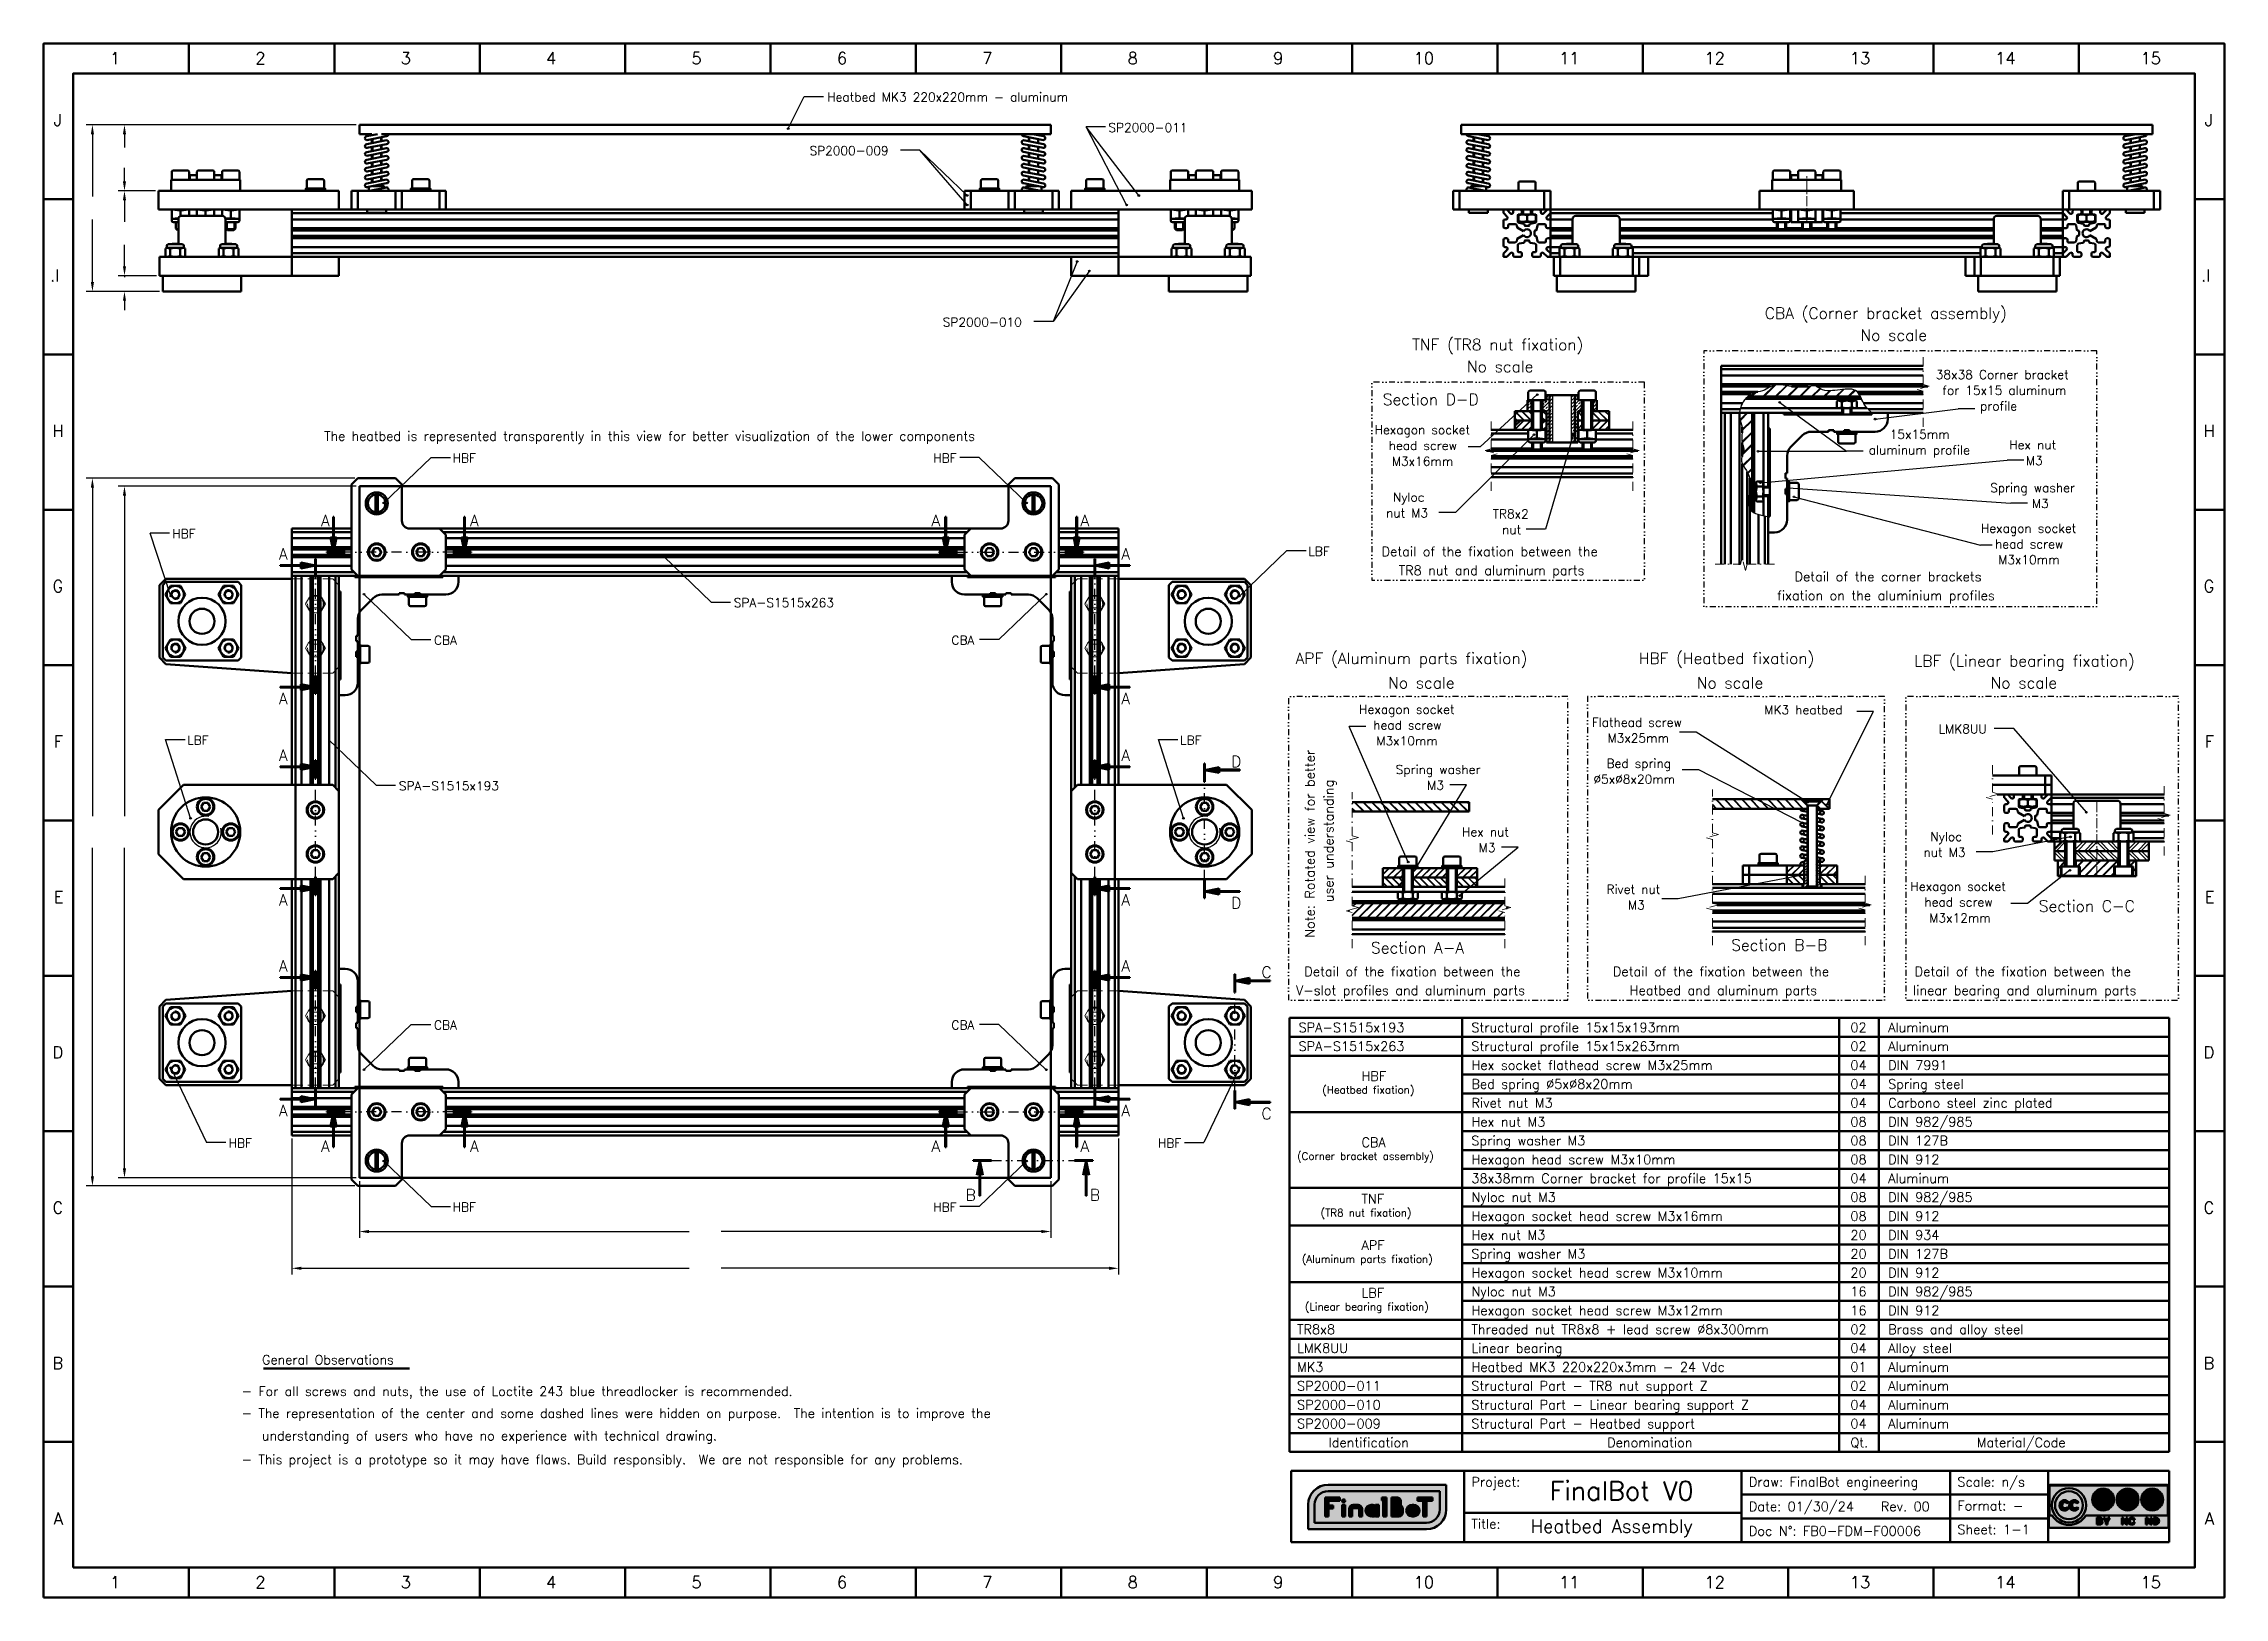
# Model space of a CAD drawing. Extents: x 20728 to 21422, y -7306 to -6812.
import ezdxf

# ---------------------------------------------------------------- set-up
doc = ezdxf.new("R2010")
doc.units = 0
doc.header["$PDMODE"] = 34
for name, pattern in [('CENTER', [50.8, 31.75, -6.35, 6.35, -6.35]), ('DASHDOTTINY', [3.81, 1.905, -0.9525, 0, -0.9525]), ('DASHED', [19.05, 12.7, -6.35]), ('DIVIDE', [31.75, 12.7, -6.35, 0, -6.35, 0, -6.35]), ('DIVIDETINY', [4.7625, 1.905, -0.9525, 0, -0.9525, 0, -0.9525])]:
    doc.linetypes.add(name, pattern=pattern)
doc.layers.get('0').update_dxf_attribs({"lineweight": 0})
for name, color, linetype, lineweight in [('Centro', 1, 'CENTER', 15), ('Encurtamento', 61, 'DASHDOTTINY', 13), ('Fixação e Transmissão', 5, 'Continuous', 50), ('Fixações', 140, 'Continuous', 50), ('Guias', 30, 'Continuous', 50), ('Linha tracejada', 254, 'DASHED', 15), ('Perfis e Cantoneiras', 2, 'Continuous', 50), ('Peças Usinadas', 120, 'Continuous', 50)]:
    doc.layers.add(name, color=color, linetype=linetype, lineweight=lineweight)
for name, color, linetype in [('Corte', 130, 'DIVIDE'), ('Cotas', 90, 'Continuous'), ('Detalhe', 132, 'DIVIDETINY'), ('Hachura', 9, 'Continuous')]:
    doc.layers.add(name, color=color, linetype=linetype)
doc.styles.get("Standard").update_dxf_attribs({"font": 'romans.shx'})
doc.dimstyles.get("Standard").update_dxf_attribs({"dimtxt": 3, "dimasz": 3, "dimexe": 2, "dimexo": 1, "dimgap": 1, "dimtad": 0, "dimtoh": 1, "dimcen": 0.09, "dimadec": 0, "dimazin": 0, "dimtfac": 1, "dimtdec": 4, "dimtofl": 0, "dimtmove": 0, "dimatfit": 3, "dimfxl": 1, "dimtolj": 1, "dimtzin": 0, "dimarcsym": 0})

msp = doc.modelspace()

# ---------------------------------------------------------------- texts
at = {"layer": 'Cotas'}
for s, height, p in [('1', 3.78, (20749.157, -6818.452)), ('2', 3.78, (20795.417, -6818.452)), ('3', 3.78, (20841.678, -6818.452)), ('4', 3.78, (20887.938, -6818.452)), ('5', 3.78, (20934.199, -6818.452)), ('6', 3.78, (20980.459, -6818.452)), ('7', 3.78, (21026.719, -6818.452)), ('8', 3.78, (21072.98, -6818.452)), ('9', 3.78, (21119.24, -6818.452)), ('10', 3.78, (21163.989, -6818.452)), ('11', 3.78, (21210.249, -6818.452)), ('12', 3.78, (21256.509, -6818.452)), ('13', 3.78, (21302.77, -6818.452)), ('14', 3.78, (21349.03, -6818.452)), ('15', 3.78, (21395.291, -6818.452)), ('Heatbed MK3 220x220mm - aluminum', 2.835, (20977.367, -6830.31)), ('J', 3.78, (20731.246, -6838.112)), ('J', 3.78, (21415.701, -6838.112)), ('SP2000-011', 2.835, (21066.846, -6840.013)), ('SP2000-009', 2.835, (20971.749, -6847.368)), ('.I', 3.78, (20730.112, -6887.522)), ('.I', 3.78, (21414.567, -6887.522)), ('SP2000-010', 2.835, (21014.149, -6901.895)), ('38x38 Corner bracket', 2.835, (21330.121, -6918.577)), ('for 15x15 aluminum', 2.835, (21332.215, -6923.577)), ('profile', 2.835, (21344.215, -6928.577)), ('H', 3.78, (20730.868, -6936.932)), ('Hexagon socket', 2.835, (21151.535, -6936.126)), ('head screw', 2.835, (21156.035, -6941.126)), ('15x15mm', 2.835, (21315.469, -6937.549)), ('Hex nut', 2.835, (21353.488, -6940.911)), ('H', 3.78, (21415.323, -6936.932)), ('HBF', 2.835, (20858.173, -6945.106)), ('HBF', 2.835, (21011.139, -6945.127)), ('M3x16mm', 2.835, (21157.035, -6946.126)), ('aluminum profile', 2.835, (21308.786, -6942.549)), ('M3', 2.835, (21358.805, -6945.911)), ('Spring washer', 2.835, (21347.433, -6954.57)), ('nut M3', 2.835, (21155.209, -6962.555)), ('Nyloc', 2.835, (21157.392, -6957.555)), ('M3', 2.835, (21360.702, -6959.57)), ('HBF', 2.835, (20769.004, -6969.2)), ('TR8x2', 2.835, (21189.184, -6962.884)), ('nut', 2.835, (21192.115, -6967.884)), ('Hexagon socket', 2.835, (21344.463, -6967.448)), ('LBF', 2.835, (21130.458, -6974.746)), ('head screw', 2.835, (21348.963, -6972.448)), ('M3x10mm', 2.835, (21349.963, -6977.448)), ('G', 3.78, (20730.868, -6986.343)), ('G', 3.78, (21415.323, -6986.343)), ('SPA-S1515x263', 2.835, (20947.664, -6991.114)), ('CBA', 2.835, (20852.279, -7003.044)), ('CBA', 2.835, (21016.911, -7003.044)), ('Hexagon socket', 2.835, (21146.616, -7025.052)), ('head screw', 2.835, (21151.116, -7030.052)), ('Flathead screw', 2.835, (21220.665, -7029.178)), ('MK3 heatbed', 2.835, (21275.559, -7025.187)), ('LMK8UU', 2.835, (21331.004, -7031.264)), ('F', 3.78, (20731.246, -7035.753)), ('LBF', 2.835, (20773.719, -7034.83)), ('LBF', 2.835, (21089.644, -7034.83)), ('M3x10mm', 2.835, (21152.116, -7035.052)), ('M3x25mm', 2.835, (21225.665, -7034.178)), ('F', 3.78, (21415.701, -7035.753)), ('Spring washer', 2.835, (21158.265, -7044.162)), ('Bed spring', 2.835, (21225.338, -7042.231)), ('SPA-S1515x193', 2.835, (20841.074, -7049.367)), ('M3', 2.835, (21168.265, -7049.162)), ('%%c5x%%c8x20mm', 2.835, (21221.182, -7047.231)), ('Hex nut', 2.835, (21179.356, -7063.999)), ('Nyloc', 2.835, (21328.392, -7065.496)), ('M3', 2.835, (21184.673, -7068.999)), ('nut M3', 2.835, (21326.209, -7070.496)), ('E', 3.78, (20731.246, -7085.163)), ('Rivet nut', 2.835, (21225.338, -7082.258)), ('M3', 2.835, (21232.182, -7087.258)), ('Hexagon socket', 2.835, (21322.044, -7081.362)), ('head screw', 2.835, (21326.484, -7086.319)), ('E', 3.78, (21415.701, -7085.163)), ('M3x12mm', 2.835, (21328.044, -7091.362)), ('CBA', 2.835, (20852.279, -7125.417)), ('CBA', 2.835, (21016.911, -7125.417)), ('SPA-S1515x193', 3, (21127.356, -7126.262)), ('Structural profile 15x15x193mm', 3, (21182.354, -7126.262)), ('02', 3, (21302.954, -7126.262)), ('Aluminum', 3, (21314.954, -7126.262)), ('D', 3.78, (20730.868, -7134.574)), ('SPA-S1515x263', 3, (21127.356, -7132.262)), ('Structural profile 15x15x263mm', 3, (21182.354, -7132.262)), ('02', 3, (21302.954, -7132.262)), ('Aluminum', 3, (21314.954, -7132.262)), ('D', 3.78, (21415.323, -7134.574)), ('HBF', 3, (21147.372, -7141.732)), ('Hex socket flathead screw M3x25mm', 3, (21182.354, -7138.262)), ('04', 3, (21302.954, -7138.262)), ('DIN 7991', 3, (21314.954, -7138.262)), ('(Heatbed fixation)', 2.4, (21134.883, -7145.827)), ('Bed spring %%c5x%%c8x20mm', 3, (21182.354, -7144.262)), ('Rivet nut M3', 3, (21182.354, -7150.262)), ('04', 3, (21302.954, -7144.262)), ('Spring steel', 3, (21314.954, -7144.262)), ('Carbono steel zinc plated', 3, (21314.954, -7150.262)), ('Hex nut M3', 3, (21182.354, -7156.262)), ('04', 3, (21302.954, -7150.262)), ('08', 3, (21302.954, -7156.262)), ('DIN 982/985', 3, (21314.954, -7156.262)), ('HBF', 2.835, (20786.93, -7162.972)), ('HBF', 2.835, (21082.585, -7162.972)), ('CBA', 3, (21147.372, -7162.805)), ('Spring washer M3', 3, (21182.354, -7162.262)), ('08', 3, (21302.954, -7162.262)), ('DIN 127B', 3, (21314.954, -7162.262)), ('(Corner bracket assembly)', 2.4, (21126.883, -7166.899)), ('Hexagon head screw M3x10mm', 3, (21182.354, -7168.262)), ('08', 3, (21302.954, -7168.262)), ('DIN 912', 3, (21314.954, -7168.262)), ('38x38mm Corner bracket for profile 15x15', 3, (21182.354, -7174.262)), ('04', 3, (21302.954, -7174.262)), ('Aluminum', 3, (21314.954, -7174.262)), ('C', 3.78, (20730.868, -7183.984)), ('HBF', 2.835, (20858.173, -7183.313)), ('HBF', 2.835, (21011.139, -7183.334)), ('TNF', 3, (21147.372, -7180.805)), ('Nyloc nut M3', 3, (21182.354, -7180.262)), ('08', 3, (21302.954, -7180.262)), ('DIN 982/985', 3, (21314.954, -7180.262)), ('C', 3.78, (21415.323, -7183.984)), ('(TR8 nut fixation)', 2.4, (21134.383, -7184.899)), ('Hexagon socket head screw M3x16mm', 3, (21182.354, -7186.262)), ('08', 3, (21302.954, -7186.262)), ('DIN 912', 3, (21314.954, -7186.262)), ('APF', 3, (21147.372, -7195.517)), ('Spring washer M3', 3, (21182.354, -7198.262)), ('Hex nut M3', 3, (21182.354, -7192.262)), ('20', 3, (21302.954, -7192.262)), ('20', 3, (21302.954, -7198.262)), ('DIN 934', 3, (21314.954, -7192.262)), ('DIN 127B', 3, (21314.954, -7198.262)), ('(Aluminum parts fixation)', 2.4, (21128.383, -7199.612)), ('Hexagon socket head screw M3x10mm', 3, (21182.354, -7204.262)), ('20', 3, (21302.954, -7204.262)), ('DIN 912', 3, (21314.954, -7204.262)), ('LBF', 3, (21147.372, -7210.667)), ('Nyloc nut M3', 3, (21182.354, -7210.262)), ('16', 3, (21302.954, -7210.262)), ('DIN 982/985', 3, (21314.954, -7210.262)), ('(Linear bearing fixation)', 2.4, (21129.383, -7214.762)), ('Hexagon socket head screw M3x12mm', 3, (21182.354, -7216.262)), ('16', 3, (21302.954, -7216.262)), ('DIN 912', 3, (21314.954, -7216.262)), ('TR8x8', 3, (21126.883, -7222.262)), ('Threaded nut TR8x8 + lead screw %%c8x300mm', 3, (21182.354, -7222.262)), ('02', 3, (21302.954, -7222.262)), ('Brass and alloy steel', 3, (21314.954, -7222.262)), ('B', 3.78, (20730.868, -7233.394)), ('LMK8UU', 3, (21126.883, -7228.262)), ('Linear bearing', 3, (21182.354, -7228.262)), ('04', 3, (21302.954, -7228.262)), ('Alloy steel', 3, (21314.954, -7228.262)), ('B', 3.78, (21415.323, -7233.394)), ('SP2000-011', 3, (21126.883, -7240.262)), ('MK3', 3, (21126.883, -7234.262)), ('Structural Part - TR8 nut support Z', 3, (21182.354, -7240.262)), ('Heatbed MK3 220x220x3mm - 24 Vdc', 3, (21182.354, -7234.262)), ('01', 3, (21302.954, -7234.262)), ('02', 3, (21302.954, -7240.262)), ('Aluminum', 3, (21314.954, -7234.262)), ('Aluminum', 3, (21314.954, -7240.262)), ('SP2000-010', 3, (21126.883, -7246.262)), ('Structural Part - Linear bearing support Z', 3, (21182.354, -7246.262)), ('04', 3, (21302.954, -7246.262)), ('Aluminum', 3, (21314.954, -7246.262)), ('SP2000-009', 3, (21126.883, -7252.262)), ('Structural Part - Heatbed support', 3, (21182.354, -7252.262)), ('04', 3, (21302.954, -7252.262)), ('Aluminum', 3, (21314.954, -7252.262)), ('Identification', 3, (21136.88, -7258.262)), ('Denomination', 3, (21225.554, -7258.262)), ('Qt.', 3, (21302.954, -7258.262)), ('Material/Code', 3, (21343.154, -7258.262)), ('Project:', 3, (21182.354, -7270.796)), ('FinalBot V0', 6, (21207.274, -7275.116)), ('Draw: FinalBot engineering', 3, (21270.633, -7270.796)), ('Scale: n/s', 3, (21337.001, -7270.796)), ('A', 3.78, (20731.246, -7282.804)), ('Date: 01/30/24', 3, (21270.633, -7278.596)), ('Rev. 00', 3, (21312.633, -7278.596)), ('Format: -', 3, (21337.001, -7278.362)), ('A', 3.78, (21415.701, -7282.804)), ('Title:', 3, (21182.354, -7284.126)), ('Heatbed Assembly', 4.2, (21201.227, -7285.482)), ('Doc N°: FB0-FDM-F00006', 3, (21270.633, -7286.396)), ('Sheet: 1-1', 3, (21337.001, -7285.928)), ('1', 3.78, (20749.157, -7303.105)), ('2', 3.78, (20795.417, -7303.105)), ('3', 3.78, (20841.678, -7303.105)), ('4', 3.78, (20887.938, -7303.105)), ('5', 3.78, (20934.199, -7303.105)), ('6', 3.78, (20980.459, -7303.105)), ('7', 3.78, (21026.719, -7303.105)), ('8', 3.78, (21072.98, -7303.105)), ('9', 3.78, (21119.24, -7303.105)), ('10', 3.78, (21163.989, -7303.105)), ('11', 3.78, (21210.249, -7303.105)), ('12', 3.78, (21256.509, -7303.105)), ('13', 3.78, (21302.77, -7303.105)), ('14', 3.78, (21349.03, -7303.105)), ('15', 3.78, (21395.291, -7303.105))]:
    msp.add_text(s, height=height, dxfattribs=at).set_placement(p)
at = {"layer": 'Cotas', "color": 7}
for s, height, p in [('CBA (Corner bracket assembly)', 3.6, (21275.72, -6899.438)), ('No scale', 3.6, (21306.166, -6906.416)), ('TNF (TR8 nut fixation)', 3.6, (21163.5, -6909.438)), ('No scale', 3.6, (21180.947, -6916.416)), ('Detail of the fixation between the', 3, (21153.769, -6974.908)), ('TR8 nut and aluminum parts', 3, (21159.21, -6980.908)), ('Detail of the corner brackets', 3, (21285.154, -6982.9)), ('fixation on the aluminium profiles', 3, (21279.595, -6988.9)), ('APF (Aluminum parts fixation)', 3.6, (21126.425, -7009.192)), ('HBF (Heatbed fixation)', 3.6, (21235.617, -7009.192)), ('LBF (Linear bearing fixation)', 3.6, (21323.219, -7010.014)), ('No scale', 3.6, (21155.861, -7016.992)), ('No scale', 3.6, (21254.053, -7016.992)), ('No scale', 3.6, (21347.587, -7016.992)), ('Detail of the fixation between the', 3, (21129.183, -7108.484)), ('Detail of the fixation between the', 3, (21227.375, -7108.484)), ('Detail of the fixation between the', 3, (21323.409, -7108.484)), ('V-slot profiles and aluminum parts', 3, (21126.522, -7114.484)), ('Heatbed and aluminum parts', 3, (21232.714, -7114.484)), ('linear bearing and aluminum parts', 3, (21322.85, -7114.484))]:
    msp.add_text(s, height=height, dxfattribs=at).set_placement(p)
at = {"layer": 'Cotas', "color": 5}
msp.add_text('The heatbed is represented transparently in this view for better visualization of the lower components', height=2.953125, dxfattribs=at).set_placement((20817.321, -6938.171))
at = {"layer": 'Cotas', "color": 7}
for s, p in [('Note: Rotated view for better', (21132.435, -7096.284)), ('user understanding', (21138.435, -7084.945))]:
    msp.add_text(s, height=3, rotation=90.000003, dxfattribs=at).set_placement(p)
at = {"layer": 'Cotas', "color": 1}
for s, height, p in [('General Observations', 2.95312, (20797.574, -7231.911)), ('- For all screws and nuts, the use of Loctite 243 blue threadlocker is recommended.', 2.95312, (20791.077, -7241.951)), ('- The representation of the center and some dashed lines were hidden on purpose.  The intention is to improve the', 2.953125, (20791.077, -7248.939)), ('understanding of users who have no experience with technical drawing.', 2.95312, (20797.515, -7256.078)), ('- This project is a prototype so it may have flaws. Build responsibly.  We are not responsible for any problems.', 2.953125, (20791.077, -7263.657))]:
    msp.add_text(s, height=height, dxfattribs=at).set_placement(p)
at = {"layer": 'Perfis e Cantoneiras', "color": 130}
for s, p in [('Section D-D', (21154.153, -6926.849)), ('A', (21010.542, -6965.349)), ('A', (21057.973, -6965.349)), ('A', (20802.925, -6975.986)), ('A', (21070.969, -6975.986)), ('A', (20802.925, -7021.986)), ('A', (21070.969, -7021.986)), ('A', (20802.925, -7039.986)), ('A', (21070.969, -7039.986)), ('D', (21105.909, -7041.986)), ('A', (20802.925, -7085.986)), ('A', (21070.969, -7085.986)), ('D', (21105.909, -7086.986)), ('Section C-C', (21362.904, -7087.959)), ('Section A-A', (21150.422, -7101.234)), ('Section B-B', (21265.044, -7100.36)), ('A', (20802.925, -7106.986)), ('A', (21070.969, -7106.986)), ('C', (21115.544, -7108.986)), ('A', (20802.925, -7152.986)), ('A', (21070.969, -7152.986)), ('C', (21115.544, -7153.986)), ('A', (21010.542, -7164.349)), ('A', (21057.973, -7164.349)), ('B', (21021.434, -7179.849)), ('B', (21060.973, -7179.849))]:
    msp.add_text(s, height=3.6, dxfattribs=at).set_placement(p)
at = {"layer": 'Perfis e Cantoneiras', "color": 130, "extrusion": (0, 0, -1)}
for p in [(-20819.086, -6965.349), (-20866.517, -6965.349), (-20819.086, -7164.349), (-20866.517, -7164.349)]:
    msp.add_text('A', height=3.6, dxfattribs=at).set_placement(p)

# ---------------------------------------------------------------- blocks, each defined once
blk = doc.blocks.new('*D_1d')
at = {"color": 0, "linetype": 'ByBlock', "lineweight": -2}
for p, q in [((20763.59, -6858.7), (20751.77, -6858.7)), ((20753.77, -6861.7), (20753.77, -6868.56)), ((20753.77, -6882.7), (20753.77, -6875.85)), ((20763.94, -6885.7), (20751.77, -6885.7))]:
    blk.add_line(p, q, dxfattribs=at)
for points in [[(20753.77, -6858.7), (20753.27, -6861.7), (20753.77, -6858.7), (20754.27, -6861.7)], [(20753.77, -6885.7), (20754.27, -6882.7), (20753.77, -6885.7), (20753.27, -6882.7)]]:
    blk.add_solid(points, dxfattribs=at)
at = {"layer": 'Defpoints', "color": 0, "linetype": 'ByBlock', "lineweight": 0}
for p in [(20753.77, -6858.7), (20764.59, -6858.7), (20753.77, -6885.7), (20764.94, -6885.7)]:
    blk.add_point(p, dxfattribs=at)
blk = doc.blocks.new('*D_1e')
at = {"color": 0, "linetype": 'ByBlock', "lineweight": -2}
for p, q in [((20827.53, -6837.7), (20751.77, -6837.7)), ((20753.77, -6840.7), (20753.77, -6844.99)), ((20753.77, -6855.7), (20753.77, -6851.42)), ((20762.59, -6858.7), (20751.77, -6858.7))]:
    blk.add_line(p, q, dxfattribs=at)
for points in [[(20753.77, -6837.7), (20753.27, -6840.7), (20753.77, -6837.7), (20754.27, -6840.7)], [(20753.77, -6858.7), (20754.27, -6855.7), (20753.77, -6858.7), (20753.27, -6855.7)]]:
    blk.add_solid(points, dxfattribs=at)
at = {"layer": 'Defpoints', "color": 0, "linetype": 'ByBlock', "lineweight": 0}
for p in [(20753.77, -6837.7), (20828.53, -6837.7), (20753.77, -6858.7), (20763.59, -6858.7)]:
    blk.add_point(p, dxfattribs=at)
blk = doc.blocks.new('*D_1f')
at = {"color": 0, "linetype": 'ByBlock', "lineweight": -2}
for p, q in [((20753.77, -6882.7), (20753.77, -6879.7)), ((20763.94, -6885.7), (20751.77, -6885.7)), ((20753.77, -6885.7), (20753.77, -6886.15)), ((20764.93, -6890.7), (20751.77, -6890.7)), ((20753.77, -6890.7), (20753.77, -6890.58)), ((20753.77, -6893.7), (20753.77, -6896.7))]:
    blk.add_line(p, q, dxfattribs=at)
for points in [[(20753.77, -6885.7), (20754.27, -6882.7), (20753.77, -6885.7), (20753.27, -6882.7)], [(20753.77, -6890.7), (20753.27, -6893.7), (20753.77, -6890.7), (20754.27, -6893.7)]]:
    blk.add_solid(points, dxfattribs=at)
at = {"layer": 'Defpoints', "color": 0, "linetype": 'ByBlock', "lineweight": 0}
for p in [(20753.77, -6885.7), (20764.94, -6885.7), (20753.77, -6890.7), (20765.93, -6890.7)]:
    blk.add_point(p, dxfattribs=at)
blk = doc.blocks.new('*D_1g')
at = {"color": 0, "linetype": 'ByBlock', "lineweight": -2}
for p, q in [((20826.53, -6837.7), (20741.57, -6837.7)), ((20743.57, -6840.7), (20743.57, -6860.56)), ((20743.57, -6887.7), (20743.57, -6867.85)), ((20764.93, -6890.7), (20741.57, -6890.7))]:
    blk.add_line(p, q, dxfattribs=at)
for points in [[(20743.57, -6837.7), (20743.07, -6840.7), (20743.57, -6837.7), (20744.07, -6840.7)], [(20743.57, -6890.7), (20744.07, -6887.7), (20743.57, -6890.7), (20743.07, -6887.7)]]:
    blk.add_solid(points, dxfattribs=at)
at = {"layer": 'Defpoints', "color": 0, "linetype": 'ByBlock', "lineweight": 0}
for p in [(20743.57, -6837.7), (20827.53, -6837.7), (20743.57, -6890.7), (20765.93, -6890.7)]:
    blk.add_point(p, dxfattribs=at)
blk = doc.blocks.new('*D_1h')
at = {"color": 0, "linetype": 'ByBlock', "lineweight": -2}
for p, q in [((20828.53, -7173.61), (20828.53, -7191.68)), ((21048.53, -7173.61), (21048.53, -7191.68)), ((20831.53, -7189.68), (20933.46, -7189.68)), ((21045.53, -7189.68), (20943.6, -7189.68))]:
    blk.add_line(p, q, dxfattribs=at)
for points in [[(20828.53, -7189.68), (20831.53, -7190.18), (20828.53, -7189.68), (20831.53, -7189.18)], [(21048.53, -7189.68), (21045.53, -7189.18), (21048.53, -7189.68), (21045.53, -7190.18)]]:
    blk.add_solid(points, dxfattribs=at)
at = {"layer": 'Defpoints', "color": 0, "linetype": 'ByBlock', "lineweight": 0}
for p in [(20828.53, -7172.61), (21048.53, -7172.61), (20828.53, -7189.68), (21048.53, -7189.68)]:
    blk.add_point(p, dxfattribs=at)
blk = doc.blocks.new('*D_1v')
at = {"color": 0, "linetype": 'ByBlock', "lineweight": -2}
for p, q in [((20807.03, -7160.11), (20807.03, -7203.37)), ((21070.03, -7160.11), (21070.03, -7203.37)), ((20810.03, -7201.37), (20933.46, -7201.37)), ((21067.03, -7201.37), (20943.6, -7201.37))]:
    blk.add_line(p, q, dxfattribs=at)
for points in [[(20807.03, -7201.37), (20810.03, -7201.87), (20807.03, -7201.37), (20810.03, -7200.87)], [(21070.03, -7201.37), (21067.03, -7200.87), (21070.03, -7201.37), (21067.03, -7201.87)]]:
    blk.add_solid(points, dxfattribs=at)
at = {"layer": 'Defpoints', "color": 0, "linetype": 'ByBlock', "lineweight": 0}
for p in [(20807.03, -7159.11), (21070.03, -7159.11), (20807.03, -7201.37), (21070.03, -7201.37)]:
    blk.add_point(p, dxfattribs=at)
blk = doc.blocks.new('*D_1w')
at = {"color": 0, "linetype": 'ByBlock', "lineweight": -2}
for p, q in [((20827.53, -6952.61), (20751.77, -6952.61)), ((20753.77, -6955.61), (20753.77, -7057.54)), ((20753.77, -7169.61), (20753.77, -7067.69)), ((20827.53, -7172.61), (20751.77, -7172.61))]:
    blk.add_line(p, q, dxfattribs=at)
for points in [[(20753.77, -6952.61), (20753.27, -6955.61), (20753.77, -6952.61), (20754.27, -6955.61)], [(20753.77, -7172.61), (20754.27, -7169.61), (20753.77, -7172.61), (20753.27, -7169.61)]]:
    blk.add_solid(points, dxfattribs=at)
at = {"layer": 'Defpoints', "color": 0, "linetype": 'ByBlock', "lineweight": 0}
for p in [(20753.77, -6952.61), (20828.53, -6952.61), (20753.77, -7172.61), (20828.53, -7172.61)]:
    blk.add_point(p, dxfattribs=at)
blk = doc.blocks.new('*D_1x')
at = {"color": 0, "linetype": 'ByBlock', "lineweight": -2}
for p, q in [((20827.03, -6950.11), (20741.57, -6950.11)), ((20743.57, -6953.11), (20743.57, -7057.54)), ((20743.57, -7172.11), (20743.57, -7067.69)), ((20827.03, -7175.11), (20741.57, -7175.11))]:
    blk.add_line(p, q, dxfattribs=at)
for points in [[(20743.57, -6950.11), (20743.07, -6953.11), (20743.57, -6950.11), (20744.07, -6953.11)], [(20743.57, -7175.11), (20744.07, -7172.11), (20743.57, -7175.11), (20743.07, -7172.11)]]:
    blk.add_solid(points, dxfattribs=at)
at = {"layer": 'Defpoints', "color": 0, "linetype": 'ByBlock', "lineweight": 0}
for p in [(20743.57, -6950.11), (20828.03, -6950.11), (20743.57, -7175.11), (20828.03, -7175.11)]:
    blk.add_point(p, dxfattribs=at)
blk = doc.blocks.new('Logo CC')
at = {"layer": 'Peças Usinadas'}
h = blk.add_hatch(color=252, dxfattribs=at)
h.dxf.hatch_style = 1
h.paths.add_polyline_path([(20.48, 4.9, 0.414214), (20.04, 5.34), (-17.19, 5.34, 0.414214), (-17.63, 4.9), (-17.63, -7.85, 0.414214), (-17.19, -8.29), (20.04, -8.29, 0.414214), (20.48, -7.85), (20.48, 4.9)])
h.paths.add_polyline_path([(-16.56, -4.37), (-17.44, -4.37), (-17.44, 4.9, -0.414214), (-17.19, 5.15), (20.04, 5.15, -0.414214), (20.29, 4.9), (20.29, -4.37), (-5.84, -4.37, -0.563159), (-16.56, -4.37)], flags=16)
h.paths.add_polyline_path([(-16.67, -1.12, -1), (-5.73, -1.12, -1), (-16.67, -1.12)], flags=0)
h.paths.add_polyline_path([(-2.34, -5.06), (-1.12, -5.06, -0.661969), (-0.86, -6.06, -0.788457), (-1.09, -7.22), (-2.34, -7.22), (-2.34, -5.06)], flags=16)
h.paths.add_polyline_path([(-0.23, -5.14), (0.26, -5.14), (0.76, -5.98), (1.27, -5.14), (1.76, -5.14), (1, -6.41), (1, -7.27), (0.76, -7.27), (0.53, -7.27), (0.53, -6.41), (-0.23, -5.14)], flags=16)
h.paths.add_polyline_path([(5.57, -5.1), (6.05, -5.1), (6.97, -6.44), (6.97, -5.1), (7.45, -5.1), (7.45, -7.21), (6.97, -7.21), (6.05, -5.87), (6.05, -7.23), (5.57, -7.23), (5.57, -5.1)], flags=16)
h.paths.add_polyline_path([(7.82, -5.75, -0.213732), (8.48, -5.08, -0.134698), (9.1, -5.09, -0.397759), (9.71, -5.83), (9.24, -5.83, 0.6511), (8.35, -5.62, 0.22418), (8.31, -6.58, 0.699149), (9.24, -6.54), (9.71, -6.54, -0.390337), (8.8, -7.31, -0.329081), (7.83, -6.65, -0.166195), (7.82, -5.75)], flags=16)
h.paths.add_polyline_path([(13.29, -5.1), (13.77, -5.1), (14.7, -6.44), (14.7, -5.1), (15.18, -5.1), (15.18, -7.21), (14.7, -7.21), (13.77, -5.87), (13.77, -7.23), (13.29, -7.23), (13.29, -5.1)], flags=16)
h.paths.add_polyline_path([(15.66, -5.1), (16.59, -5.1, -0.863396), (16.59, -7.21), (15.66, -7.21), (15.66, -5.1)], flags=16)
h.paths.add_polyline_path([(16.02, -5.45), (16.59, -5.45, -0.611418), (16.59, -6.9), (16.02, -6.9), (16.02, -5.45)], flags=0)
h.paths.add_polyline_path([(-1.84, -5.45), (-1.29, -5.45, -0.888745), (-1.29, -5.94), (-1.84, -5.94), (-1.84, -5.45)], flags=0)
h.paths.add_polyline_path([(-1.84, -6.36), (-1.21, -6.36, -0.888745), (-1.21, -6.85), (-1.84, -6.85), (-1.84, -6.36)], flags=0)
h.paths.add_polyline_path([(-6.76, -1.12, -1), (-15.64, -1.12, -1), (-6.76, -1.12)], flags=0)
h.paths.add_polyline_path([(3.13, 0.69, -1), (-3.81, 0.69, -1), (3.13, 0.69)], flags=0)
h.paths.add_polyline_path([(2.59, 0.69, -1), (-3.27, 0.69, -1), (2.59, 0.69)], flags=0)
h.paths.add_polyline_path([(-1.12, 1.44, -0.414214), (-0.92, 1.64), (-0.34, 1.64), (0.23, 1.64, -0.414213), (0.43, 1.44), (0.43, 0), (0, 0), (0, -1.46), (-0.34, -1.46), (-0.69, -1.46), (-0.69, 0), (-1.12, 0), (-1.12, 1.44)], flags=0)
h.paths.add_polyline_path([(10.93, 0.69, -1), (3.99, 0.69, -1), (10.93, 0.69)], flags=0)
h.paths.add_polyline_path([(4.75, 1.8), (6.66, 0.93, 0.109981), (8.05, 0.21, -0.673703), (8.15, -0.15, -0.259108), (6.78, -0.18), (6.51, -0.48, 0.155874), (7.39, -0.85), (7.39, -1.33), (7.63, -1.33), (7.63, -0.85, 0.142846), (8.46, -0.56, 0.147289), (8.76, -0.04), (10.07, -0.64, -0.962523), (4.75, 1.8)], flags=0)
h.paths.add_polyline_path([(7.33, 1.73, -0.154068), (8.15, 1.66), (8.43, 1.96, 0.096441), (7.63, 2.24), (7.63, 2.76), (7.39, 2.76), (7.39, 2.26, 0.305146), (6.45, 1.57), (4.97, 2.24, -0.876811), (10.26, -0.18), (7.26, 1.21, -0.730169), (7.33, 1.73)], flags=0)
h.paths.add_polyline_path([(18.73, 0.69, -1), (11.79, 0.69, -1), (18.73, 0.69)], flags=0)
h.paths.add_polyline_path([(18.19, 0.69, -1), (12.33, 0.69, -1), (18.19, 0.69)], flags=0)
h.paths.add_polyline_path([(14.14, 1.43), (16.6, 1.43), (16.6, 0.97), (14.14, 0.97), (14.14, 1.43)], flags=0)
h.paths.add_polyline_path([(-11.27, -0.18), (-11.88, -0.53, 0.450891), (-13.11, -0.33, 0.349848), (-13.01, -1.97, 0.361747), (-11.79, -1.71), (-11.3, -2.06, -0.517788), (-13.86, -2.29, -0.339698), (-13.89, -0.09, -0.489965), (-11.27, -0.18)], flags=0)
h.paths.add_polyline_path([(-8.12, -0.18), (-8.73, -0.53, 0.450891), (-9.96, -0.33, 0.349848), (-9.86, -1.97, 0.361747), (-8.64, -1.71), (-8.15, -2.06, -0.517788), (-10.71, -2.29, -0.339698), (-10.74, -0.09, -0.489965), (-8.12, -0.18)], flags=0)
h.paths.add_polyline_path([(14.14, 0.28), (16.6, 0.28), (16.6, -0.19), (14.14, -0.19), (14.14, 0.28)], flags=0)
h.paths.add_polyline_path([(0.05, 2.45, -1), (-0.74, 2.45, -1), (0.05, 2.45)], flags=0)
h = blk.add_hatch(color=254, dxfattribs=at)
h.dxf.hatch_style = 1
h.paths.add_polyline_path([(20.29, 4.9, 0.414214), (20.04, 5.15), (-17.19, 5.15, 0.414214), (-17.44, 4.9), (-17.44, -4.37), (-16.56, -4.37, 0.563159), (-5.84, -4.37), (20.29, -4.37), (20.29, 4.9)])
h.paths.add_polyline_path([(-5.73, -1.12, -1), (-16.67, -1.12, -1), (-5.73, -1.12)], flags=16)
h.paths.add_polyline_path([(-6.76, -1.12, -1), (-15.64, -1.12, -1), (-6.76, -1.12)], flags=0)
h.paths.add_polyline_path([(3.13, 0.69, -1), (-3.81, 0.69, -1), (3.13, 0.69)], flags=16)
h.paths.add_polyline_path([(2.59, 0.69, -1), (-3.27, 0.69, -1), (2.59, 0.69)], flags=0)
h.paths.add_polyline_path([(-1.12, 1.44, -0.414214), (-0.92, 1.64), (-0.34, 1.64), (0.23, 1.64, -0.414213), (0.43, 1.44), (0.43, 0), (0, 0), (0, -1.46), (-0.34, -1.46), (-0.69, -1.46), (-0.69, 0), (-1.12, 0), (-1.12, 1.44)], flags=0)
h.paths.add_polyline_path([(10.93, 0.69, -1), (3.99, 0.69, -1), (10.93, 0.69)], flags=16)
h.paths.add_polyline_path([(4.75, 1.8), (6.66, 0.93, 0.109981), (8.05, 0.21, -0.673703), (8.15, -0.15, -0.259108), (6.78, -0.18), (6.51, -0.48, 0.155874), (7.39, -0.85), (7.39, -1.33), (7.63, -1.33), (7.63, -0.85, 0.142846), (8.46, -0.56, 0.147289), (8.76, -0.04), (10.07, -0.64, -0.962523), (4.75, 1.8)], flags=0)
h.paths.add_polyline_path([(7.33, 1.73, -0.154068), (8.15, 1.66), (8.43, 1.96, 0.096441), (7.63, 2.24), (7.63, 2.76), (7.39, 2.76), (7.39, 2.26, 0.305146), (6.45, 1.57), (4.97, 2.24, -0.876811), (10.26, -0.18), (7.26, 1.21, -0.730169), (7.33, 1.73)], flags=0)
h.paths.add_polyline_path([(18.73, 0.69, -1), (11.79, 0.69, -1), (18.73, 0.69)], flags=16)
h.paths.add_polyline_path([(18.19, 0.69, -1), (12.33, 0.69, -1), (18.19, 0.69)], flags=0)
h.paths.add_polyline_path([(14.14, 1.43), (16.6, 1.43), (16.6, 0.97), (14.14, 0.97), (14.14, 1.43)], flags=0)
h.paths.add_polyline_path([(-11.27, -0.18), (-11.88, -0.53, 0.450891), (-13.11, -0.33, 0.349848), (-13.01, -1.97, 0.361747), (-11.79, -1.71), (-11.3, -2.06, -0.517788), (-13.86, -2.29, -0.339698), (-13.89, -0.09, -0.489965), (-11.27, -0.18)], flags=0)
h.paths.add_polyline_path([(-8.12, -0.18), (-8.73, -0.53, 0.450891), (-9.96, -0.33, 0.349848), (-9.86, -1.97, 0.361747), (-8.64, -1.71), (-8.15, -2.06, -0.517788), (-10.71, -2.29, -0.339698), (-10.74, -0.09, -0.489965), (-8.12, -0.18)], flags=0)
h.paths.add_polyline_path([(14.14, 0.28), (16.6, 0.28), (16.6, -0.19), (14.14, -0.19), (14.14, 0.28)], flags=0)
h.paths.add_polyline_path([(0.05, 2.45, -1), (-0.74, 2.45, -1), (0.05, 2.45)], flags=0)
h = blk.add_hatch(color=252, dxfattribs=at)
h.dxf.hatch_style = 1
h.paths.add_polyline_path([(-5.73, -1.12, 1), (-16.67, -1.12, 1), (-5.73, -1.12)])
h.paths.add_polyline_path([(-15.64, -1.12, -1), (-6.76, -1.12, -1), (-15.64, -1.12)], flags=16)
h.paths.add_polyline_path([(-13.89, -0.09, -0.489965), (-11.27, -0.18), (-11.88, -0.53, 0.450891), (-13.11, -0.33, 0.349848), (-13.01, -1.97, 0.361747), (-11.79, -1.71), (-11.3, -2.06, -0.517788), (-13.86, -2.29, -0.339698), (-13.89, -0.09)], flags=0)
h.paths.add_polyline_path([(-10.74, -0.09, -0.489965), (-8.12, -0.18), (-8.73, -0.53, 0.450891), (-9.96, -0.33, 0.349848), (-9.86, -1.97, 0.361747), (-8.64, -1.71), (-8.15, -2.06, -0.517788), (-10.71, -2.29, -0.339698), (-10.74, -0.09)], flags=0)
h = blk.add_hatch(color=7, dxfattribs=at)
h.dxf.hatch_style = 1
h.paths.add_polyline_path([(-6.76, -1.12, 1), (-15.64, -1.12, 1), (-6.76, -1.12)])
h.paths.add_polyline_path([(-13.89, -0.09, -0.489965), (-11.27, -0.18), (-11.88, -0.53, 0.450891), (-13.11, -0.33, 0.349848), (-13.01, -1.97, 0.361747), (-11.79, -1.71), (-11.3, -2.06, -0.517788), (-13.86, -2.29, -0.339698), (-13.89, -0.09)], flags=16)
h.paths.add_polyline_path([(-10.74, -0.09, -0.489965), (-8.12, -0.18), (-8.73, -0.53, 0.450891), (-9.96, -0.33, 0.349848), (-9.86, -1.97, 0.361747), (-8.64, -1.71), (-8.15, -2.06, -0.517788), (-10.71, -2.29, -0.339698), (-10.74, -0.09)], flags=16)
h = blk.add_hatch(color=252, dxfattribs=at)
h.dxf.hatch_style = 1
h.paths.add_polyline_path([(-11.3, -2.06), (-11.79, -1.71, -0.361747), (-13.01, -1.97, -0.349848), (-13.11, -0.33, -0.450891), (-11.88, -0.53), (-11.27, -0.18, 0.489965), (-13.89, -0.09, 0.339698), (-13.86, -2.29, 0.517788), (-11.3, -2.06)])
h = blk.add_hatch(color=252, dxfattribs=at)
h.dxf.hatch_style = 1
h.paths.add_polyline_path([(-8.15, -2.06), (-8.64, -1.71, -0.361747), (-9.86, -1.97, -0.349848), (-9.96, -0.33, -0.450891), (-8.73, -0.53), (-8.12, -0.18, 0.489965), (-10.74, -0.09, 0.339698), (-10.71, -2.29, 0.517788), (-8.15, -2.06)])
h = blk.add_hatch(color=252, dxfattribs=at)
h.dxf.hatch_style = 1
h.paths.add_polyline_path([(3.13, 0.69, 1), (-3.81, 0.69, 1), (3.13, 0.69)])
h.paths.add_polyline_path([(2.59, 0.69, -1), (-3.27, 0.69, -1), (2.59, 0.69)], flags=16)
h.paths.add_polyline_path([(-0.92, 1.64), (-0.34, 1.64), (0.23, 1.64, -0.414213), (0.43, 1.44), (0.43, 0), (0, 0), (0, -1.46), (-0.34, -1.46), (-0.69, -1.46), (-0.69, 0), (-1.12, 0), (-1.12, 1.44, -0.414214), (-0.92, 1.64)], flags=0)
h.paths.add_polyline_path([(0.05, 2.45, -1), (-0.74, 2.45, -1), (0.05, 2.45)], flags=0)
h = blk.add_hatch(color=7, dxfattribs=at)
h.dxf.hatch_style = 1
h.paths.add_polyline_path([(2.59, 0.69, 1), (-3.27, 0.69, 1), (2.59, 0.69)])
h.paths.add_polyline_path([(-0.92, 1.64), (-0.34, 1.64), (0.23, 1.64, -0.414213), (0.43, 1.44), (0.43, 0), (0, 0), (0, -1.46), (-0.34, -1.46), (-0.69, -1.46), (-0.69, 0), (-1.12, 0), (-1.12, 1.44, -0.414214), (-0.92, 1.64)], flags=16)
h.paths.add_polyline_path([(0.05, 2.45, -1), (-0.74, 2.45, -1), (0.05, 2.45)], flags=16)
h = blk.add_hatch(color=252, dxfattribs=at)
h.dxf.hatch_style = 1
h.paths.add_polyline_path([(0.43, 1.44, 0.414214), (0.23, 1.64), (-0.34, 1.64), (-0.92, 1.64, 0.414214), (-1.12, 1.44), (-1.12, 0), (-0.69, 0), (-0.69, -1.46), (-0.34, -1.46), (0, -1.46), (0, 0), (0.43, 0), (0.43, 1.44)])
h = blk.add_hatch(color=252, dxfattribs=at)
h.dxf.hatch_style = 1
h.paths.add_polyline_path([(0.05, 2.45, 1), (-0.74, 2.45, 1), (0.05, 2.45)])
h = blk.add_hatch(color=252, dxfattribs=at)
h.dxf.hatch_style = 1
h.paths.add_polyline_path([(10.93, 0.69, 1), (3.99, 0.69, 1), (10.93, 0.69)])
h.paths.add_polyline_path([(4.75, 1.8), (6.66, 0.93, 0.109981), (8.05, 0.21, -0.673703), (8.15, -0.15, -0.259108), (6.78, -0.18), (6.51, -0.48, 0.155874), (7.39, -0.85), (7.39, -1.33), (7.63, -1.33), (7.63, -0.85, 0.142846), (8.46, -0.56, 0.147289), (8.76, -0.04), (10.07, -0.64, -0.962523), (4.75, 1.8)], flags=16)
h.paths.add_polyline_path([(10.26, -0.18), (7.26, 1.21, -0.730169), (7.33, 1.73, -0.154068), (8.15, 1.66), (8.43, 1.96, 0.096441), (7.63, 2.24), (7.63, 2.76), (7.39, 2.76), (7.39, 2.26, 0.305146), (6.45, 1.57), (4.97, 2.24, -0.876811), (10.26, -0.18)], flags=16)
h = blk.add_hatch(color=7, dxfattribs=at)
h.dxf.hatch_style = 1
h.paths.add_polyline_path([(6.66, 0.93), (4.75, 1.8, 0.962523), (10.07, -0.64), (8.76, -0.04, -0.147289), (8.46, -0.56, -0.142846), (7.63, -0.85), (7.63, -1.33), (7.39, -1.33), (7.39, -0.85, -0.155874), (6.51, -0.48), (6.78, -0.18, 0.259108), (8.15, -0.15, 0.673703), (8.05, 0.21, -0.109981), (6.66, 0.93)])
h = blk.add_hatch(color=7, dxfattribs=at)
h.dxf.hatch_style = 1
h.paths.add_polyline_path([(7.39, 2.76), (7.63, 2.76), (7.63, 2.24, -0.096441), (8.43, 1.96), (8.15, 1.66, 0.154068), (7.33, 1.73, 0.730169), (7.26, 1.21), (10.26, -0.18, 0.876811), (4.97, 2.24), (6.45, 1.57, -0.305146), (7.39, 2.26), (7.39, 2.76)])
h = blk.add_hatch(color=252, dxfattribs=at)
h.dxf.hatch_style = 1
h.paths.add_polyline_path([(18.73, 0.69, 1), (11.79, 0.69, 1), (18.73, 0.69)])
h.paths.add_polyline_path([(18.19, 0.69, -1), (12.33, 0.69, -1), (18.19, 0.69)], flags=16)
h.paths.add_polyline_path([(14.14, 1.43), (16.6, 1.43), (16.6, 0.97), (14.14, 0.97), (14.14, 1.43)], flags=0)
h.paths.add_polyline_path([(14.14, 0.28), (16.6, 0.28), (16.6, -0.19), (14.14, -0.19), (14.14, 0.28)], flags=0)
h = blk.add_hatch(color=7, dxfattribs=at)
h.dxf.hatch_style = 1
h.paths.add_polyline_path([(12.33, 0.69, 1), (18.19, 0.69, 1), (12.33, 0.69)])
h.paths.add_polyline_path([(14.14, 1.43), (16.6, 1.43), (16.6, 0.97), (14.14, 0.97), (14.14, 1.43)], flags=16)
h.paths.add_polyline_path([(14.14, 0.28), (16.6, 0.28), (16.6, -0.19), (14.14, -0.19), (14.14, 0.28)], flags=16)
h = blk.add_hatch(color=252, dxfattribs=at)
h.dxf.hatch_style = 1
h.paths.add_polyline_path([(16.6, 1.43), (14.14, 1.43), (14.14, 0.97), (16.6, 0.97), (16.6, 1.43)])
h = blk.add_hatch(color=252, dxfattribs=at)
h.dxf.hatch_style = 1
h.paths.add_polyline_path([(16.6, 0.28), (14.14, 0.28), (14.14, -0.19), (16.6, -0.19), (16.6, 0.28)])
h = blk.add_hatch(color=7, dxfattribs=at)
h.dxf.hatch_style = 1
h.paths.add_polyline_path([(-0.86, -6.06, 0.661969), (-1.12, -5.06), (-2.34, -5.06), (-2.34, -7.22), (-1.09, -7.22, 0.788457), (-0.86, -6.06)])
h.paths.add_polyline_path([(-1.84, -5.45), (-1.29, -5.45, -0.888745), (-1.29, -5.94), (-1.84, -5.94), (-1.84, -5.45)], flags=16)
h.paths.add_polyline_path([(-1.84, -6.36), (-1.21, -6.36, -0.888745), (-1.21, -6.85), (-1.84, -6.85), (-1.84, -6.36)], flags=16)
h = blk.add_hatch(color=252, dxfattribs=at)
h.dxf.hatch_style = 1
h.paths.add_polyline_path([(-1.29, -5.45), (-1.84, -5.45), (-1.84, -5.94), (-1.29, -5.94, 0.888745), (-1.29, -5.45)])
h = blk.add_hatch(color=252, dxfattribs=at)
h.dxf.hatch_style = 1
h.paths.add_polyline_path([(-1.21, -6.36), (-1.84, -6.36), (-1.84, -6.85), (-1.21, -6.85, 0.888745), (-1.21, -6.36)])
h = blk.add_hatch(color=7, dxfattribs=at)
h.dxf.hatch_style = 1
h.paths.add_polyline_path([(1.76, -5.14), (1.27, -5.14), (0.76, -5.98), (0.26, -5.14), (-0.23, -5.14), (0.53, -6.41), (0.53, -7.27), (0.76, -7.27), (1, -7.27), (1, -6.41), (1.76, -5.14)])
h = blk.add_hatch(color=7, dxfattribs=at)
h.dxf.hatch_style = 1
h.paths.add_polyline_path([(7.45, -5.1), (6.97, -5.1), (6.97, -6.44), (6.05, -5.1), (5.57, -5.1), (5.57, -7.23), (6.05, -7.23), (6.05, -5.87), (6.97, -7.21), (7.45, -7.21), (7.45, -5.1)])
h = blk.add_hatch(color=7, dxfattribs=at)
h.dxf.hatch_style = 1
h.paths.add_polyline_path([(9.71, -6.54), (9.24, -6.54, -0.699149), (8.31, -6.58, -0.22418), (8.35, -5.62, -0.6511), (9.24, -5.83), (9.71, -5.83, 0.397759), (9.1, -5.09, 0.134698), (8.48, -5.08, 0.213732), (7.82, -5.75, 0.166195), (7.83, -6.65, 0.329081), (8.8, -7.31, 0.390337), (9.71, -6.54)])
h = blk.add_hatch(color=7, dxfattribs=at)
h.dxf.hatch_style = 1
h.paths.add_polyline_path([(15.18, -5.1), (14.7, -5.1), (14.7, -6.44), (13.77, -5.1), (13.29, -5.1), (13.29, -7.23), (13.77, -7.23), (13.77, -5.87), (14.7, -7.21), (15.18, -7.21), (15.18, -5.1)])
h = blk.add_hatch(color=7, dxfattribs=at)
h.dxf.hatch_style = 1
h.paths.add_polyline_path([(16.59, -5.1), (15.66, -5.1), (15.66, -7.21), (16.59, -7.21, 0.863396), (16.59, -5.1)])
h.paths.add_polyline_path([(16.02, -5.45), (16.59, -5.45, -0.611418), (16.59, -6.9), (16.02, -6.9), (16.02, -5.45)], flags=16)
h = blk.add_hatch(color=252, dxfattribs=at)
h.dxf.hatch_style = 1
h.paths.add_polyline_path([(16.59, -5.45), (16.02, -5.45), (16.02, -6.9), (16.59, -6.9, 0.611418), (16.59, -5.45)])
for p, q in [((-17.85, 9.83), (-17.85, -12.87)), ((-17.85, 9.83), (20.69, 9.83)), ((20.69, 9.83), (20.69, -12.87)), ((20.69, -12.87), (-17.85, -12.87))]:
    blk.add_line(p, q, dxfattribs=at)
at = {"layer": 'Peças Usinadas', "color": 252}
for p, q in [((-17.63, 4.9), (-17.63, -7.85)), ((-17.44, 4.9), (-17.44, -4.37)), ((-17.19, 5.34), (20.04, 5.34)), ((-17.19, 5.15), (20.04, 5.15)), ((-1.12, 0), (-1.12, 1.44)), ((-0.69, 0), (-1.12, 0)), ((-0.92, 1.64), (-0.34, 1.64)), ((-0.69, -1.46), (-0.69, 0)), ((0.23, 1.64), (-0.34, 1.64)), ((0, 0), (0.43, 0)), ((0, -1.46), (0, 0)), ((0.43, 0), (0.43, 1.44)), ((4.75, 1.8), (6.66, 0.93)), ((4.97, 2.24), (6.45, 1.57)), ((7.26, 1.21), (10.26, -0.18)), ((8.15, 1.66), (8.43, 1.96)), ((20.29, -4.37), (20.29, 4.9)), ((20.48, -7.85), (20.48, 4.9)), ((-17.44, -4.37), (-16.56, -4.37)), ((-11.27, -0.18), (-11.88, -0.53)), ((-11.3, -2.06), (-11.79, -1.71)), ((-8.12, -0.18), (-8.73, -0.53)), ((-8.15, -2.06), (-8.64, -1.71)), ((-5.84, -4.37), (20.29, -4.37)), ((-2.34, -5.06), (-1.12, -5.06)), ((-2.34, -7.22), (-2.34, -5.06)), ((-1.84, -5.94), (-1.84, -5.45)), ((-1.84, -5.45), (-1.29, -5.45)), ((-1.84, -5.94), (-1.29, -5.94)), ((-1.84, -6.36), (-1.21, -6.36)), ((-1.84, -6.85), (-1.84, -6.36)), ((-1.84, -6.85), (-1.21, -6.85)), ((-0.34, -1.46), (-0.69, -1.46)), ((-0.34, -1.46), (0, -1.46)), ((-0.23, -5.14), (0.26, -5.14)), ((0.53, -6.41), (-0.23, -5.14)), ((0.76, -5.98), (0.26, -5.14)), ((0.53, -7.27), (0.53, -6.41)), ((0.76, -5.98), (1.27, -5.14)), ((1, -6.41), (1.76, -5.14)), ((1, -7.27), (1, -6.41)), ((1.76, -5.14), (1.27, -5.14)), ((5.57, -5.1), (6.05, -5.1)), ((5.57, -7.23), (5.57, -5.1)), ((6.05, -5.1), (6.97, -6.44)), ((6.05, -5.87), (6.97, -7.21)), ((6.05, -7.23), (6.05, -5.87)), ((6.51, -0.48), (6.78, -0.18)), ((6.97, -6.44), (6.97, -5.1)), ((6.97, -5.1), (7.45, -5.1)), ((7.45, -7.21), (7.45, -5.1)), ((8.76, -0.04), (10.07, -0.64)), ((9.24, -5.83), (9.71, -5.83)), ((9.24, -6.54), (9.71, -6.54)), ((13.29, -5.1), (13.77, -5.1)), ((13.29, -7.23), (13.29, -5.1)), ((13.77, -5.1), (14.7, -6.44)), ((13.77, -5.87), (14.7, -7.21)), ((13.77, -7.23), (13.77, -5.87)), ((14.7, -6.44), (14.7, -5.1)), ((14.7, -5.1), (15.18, -5.1)), ((15.18, -7.21), (15.18, -5.1)), ((15.66, -5.1), (16.59, -5.1)), ((15.66, -7.21), (15.66, -5.1)), ((16.59, -5.45), (16.02, -5.45)), ((16.02, -6.9), (16.02, -5.45)), ((16.59, -6.9), (16.02, -6.9)), ((20.04, -8.29), (-17.19, -8.29)), ((-2.34, -7.22), (-1.09, -7.22)), ((0.53, -7.27), (0.76, -7.27)), ((1, -7.27), (0.76, -7.27)), ((5.57, -7.23), (6.05, -7.23)), ((6.97, -7.21), (7.45, -7.21)), ((13.29, -7.23), (13.77, -7.23)), ((14.7, -7.21), (15.18, -7.21)), ((15.66, -7.21), (16.59, -7.21))]:
    blk.add_line(p, q, dxfattribs=at)
at = {"layer": 'Peças Usinadas', "color": 252, "flags": 128}
for points in [[(7.63, 2.24), (7.63, 2.76), (7.39, 2.76), (7.39, 2.26)], [(7.39, -1.33), (7.63, -1.33), (7.63, -0.85)], [(7.39, -0.85), (7.39, -1.33)]]:
    blk.add_lwpolyline(points, dxfattribs=at)
for points in [[(14.14, 1.43), (16.6, 1.43), (16.6, 0.97), (14.14, 0.97)], [(14.14, 0.28), (16.6, 0.28), (16.6, -0.19), (14.14, -0.19)]]:
    blk.add_lwpolyline(points, close=True, dxfattribs=at)
at = {"layer": 'Peças Usinadas', "color": 252}
for centre, radius in [((-11.2, -1.12), 5.47), ((-11.2, -1.12), 4.44), ((-0.34, 0.69), 3.47), ((-0.34, 0.69), 2.93), ((-0.35, 2.45), 0.394), ((7.46, 0.69), 3.47), ((15.26, 0.69), 3.47), ((15.26, 0.69), 2.93)]:
    blk.add_circle(centre, radius, dxfattribs=at)
for centre, radius, start, end in [((-17.19, 4.9), 0.44, 90, 180), ((-17.19, 4.9), 0.25, 90, 180), ((-12.61, -1.14), 1.65, 35.89903, 140.31201), ((-9.46, -1.14), 1.65, 35.89903, 140.31201), ((-0.92, 1.44), 0.2, 90, 180), ((0.23, 1.44), 0.2, 360, 90), ((7.46, 0.69), 2.93, 157.57774, 333.20173), ((7.46, 0.69), 2.93, 342.90047, 147.879), ((7.43, 1.22), 1.04, 92.40658, 160.28393), ((8.98, 3.7), 3.61, 230.08292, 255.18779), ((7.38, 1.46), 0.274, 100.5329, 245.07593), ((7.64, 0.38), 1.38, 67.94235, 102.97658), ((7.31, 0.05), 2.22, 59.73134, 81.76591), ((8.03, 0.01), 0.197, 307.75984, 83.63299), ((20.04, 4.9), 0.44, 360, 90), ((20.04, 4.9), 0.25, 360, 90), ((-11.2, -1.12), 6.26, 211.22715, 328.77285), ((-12.44, -1.17), 1.81, 143.27762, 218.32777), ((-12.66, -1.27), 1.57, 220.42971, 329.92794), ((-12.03, -1.08), 1.32, 145.16347, 222.29272), ((-12.59, -0.97), 0.834, 32.25805, 129.33875), ((-12.56, -1.11), 0.977, 242.55009, 322.09991), ((-9.29, -1.17), 1.81, 143.27762, 218.32777), ((-9.51, -1.27), 1.57, 220.42971, 329.92794), ((-8.88, -1.08), 1.32, 145.16347, 222.29272), ((-9.44, -0.97), 0.834, 32.25805, 129.33875), ((-9.41, -1.11), 0.977, 242.55009, 322.09991), ((-1.32, -5.69), 0.246, 276.74214, 83.25786), ((-1.24, -6.61), 0.246, 276.74214, 83.25786), ((-1.2, -5.61), 0.563, 307.40647, 81.4197), ((-1.11, -6.61), 0.605, 272.11825, 65.13527), ((7.53, 0.72), 1.58, 229.38025, 264.81875), ((7.44, 1.08), 1.41, 242.19704, 300.30241), ((7.53, 0.72), 1.58, 273.45149, 305.96939), ((9.14, -6.19), 1.39, 161.36384, 199.10798), ((8.89, -6.15), 1.14, 111.22023, 159.478), ((8.76, -6.32), 0.992, 199.52952, 272.39115), ((9.34, -6.14), 1.12, 152.4639, 203.00659), ((8.77, -6.39), 0.498, 202.1633, 342.0005), ((8.75, -5.93), 0.504, 10.33252, 142.60513), ((7.75, 0.21), 1.05, 312.66986, 346.18499), ((8.78, -6.21), 1.17, 74.33854, 105.02439), ((8.84, -6.43), 0.878, 267.29452, 352.58467), ((9.01, -5.79), 0.705, 356.08281, 82.84537), ((16.43, -6.15), 1.06, 278.38562, 81.61438), ((16.22, -6.17), 0.813, 297.11524, 62.88476), ((-17.19, -7.85), 0.44, 180, 270), ((20.04, -7.85), 0.44, 270, 360)]:
    blk.add_arc(centre, radius, start, end, dxfattribs=at)
blk = doc.blocks.new('Logo FinalBot')
at = {"layer": 'Peças Usinadas'}
h = blk.add_hatch(color=160, dxfattribs=at)
h.dxf.hatch_style = 1
h.paths.add_polyline_path([(20.07, -3.68), (20.07, 4.02), (-16.79, 4.02, 0.414214), (-22.99, -2.18), (-22.99, -9.88), (13.87, -9.88, 0.414214), (20.07, -3.68)])
h.paths.add_polyline_path([(-16.79, 2.02), (18.07, 2.02), (18.07, -3.68, -0.414214), (13.87, -7.88), (-20.99, -7.88), (-20.99, -2.18, -0.414214), (-16.79, 2.02)], flags=16)
h.paths.add_polyline_path([(-17.68, 0.02), (-13.16, 0.02), (-13.16, -0.98), (-16.68, -0.98), (-16.68, -2.43), (-15.18, -2.43), (-15.18, -3.43), (-16.68, -3.43), (-16.68, -5.88), (-17.68, -5.88), (-17.68, 0.02)], flags=0)
h.paths.add_polyline_path([(0, 0), (1.39, 0), (1.39, -5.9), (0.39, -5.9), (0.39, -0.93), (0, -0.93), (0, 0)], flags=0)
h.paths.add_polyline_path([(-11.45, -1.02, -1), (-12.45, -1.02, -1), (-11.45, -1.02)], flags=0)
h.paths.add_polyline_path([(2.96, 0.02), (4.68, 0.02, -0.004522), (4.7, 0.02, -0.411567), (5.9, -1.2), (5.9, -1.97, -0.084636), (5.83, -2.4, -0.287129), (6.56, -3.57), (6.56, -4.58, -0.414214), (5.26, -5.88), (2.96, -5.88), (2.96, 0.02)], flags=0)
h.paths.add_polyline_path([(-12.45, -2.27), (-11.45, -2.27), (-11.45, -5.88), (-12.45, -5.88), (-12.45, -2.27)], flags=0)
h.paths.add_polyline_path([(-10.25, -3.57, -0.414214), (-8.95, -2.27), (-7.45, -2.27, -0.414213), (-6.15, -3.57), (-6.15, -5.88), (-7.15, -5.88), (-7.15, -3.57, 0.414214), (-7.45, -3.27), (-8.95, -3.27, 0.414214), (-9.25, -3.57), (-9.25, -5.88), (-10.25, -5.88), (-10.25, -3.57)], flags=0)
h.paths.add_polyline_path([(-5.11, -4.09, -0.414214), (-3.31, -2.29), (-2.81, -2.29, -0.11565), (-2.01, -2.48), (-2.01, -2.29), (-1.01, -2.29), (-1.01, -5.9), (-2.01, -5.9), (-2.01, -5.71, -0.114336), (-2.8, -5.9), (-3.3, -5.9, -0.411757), (-5.11, -4.09)], flags=0)
h.paths.add_polyline_path([(-4.11, -4.09, -0.414214), (-3.31, -3.29), (-2.81, -3.29, -0.414213), (-2.01, -4.09), (-2.01, -4.21, -0.37241), (-2.8, -4.9), (-3.3, -4.9, -0.40873), (-4.11, -4.09)], flags=0)
h.paths.add_polyline_path([(3.96, -3.27), (5.26, -3.27, -0.414214), (5.56, -3.57), (5.56, -4.58, -0.414214), (5.26, -4.88), (3.96, -4.88), (3.96, -3.27)], flags=0)
h.paths.add_polyline_path([(7.6, -4.07, -0.414214), (9.4, -2.27), (9.92, -2.27, -0.414214), (11.72, -4.07, -0.411757), (9.91, -5.87), (9.41, -5.87, -0.411757), (7.6, -4.07)], flags=0)
h.paths.add_polyline_path([(8.6, -4.07, -0.414214), (9.4, -3.27), (9.92, -3.27, -0.414214), (10.72, -4.07, -0.40873), (9.91, -4.87), (9.41, -4.87, -0.40873), (8.6, -4.07)], flags=0)
h.paths.add_polyline_path([(3.96, -0.98), (4.68, -0.98, -0.007603), (4.69, -0.98, -0.003081), (4.69, -0.98, -0.407969), (4.9, -1.2), (4.9, -1.97, -0.414214), (4.6, -2.27), (3.96, -2.27), (3.96, -0.98)], flags=0)
h = blk.add_hatch(color=7, dxfattribs=at)
h.dxf.hatch_style = 1
h.paths.add_polyline_path([(18.07, 2.02), (-16.79, 2.02, 0.414214), (-20.99, -2.18), (-20.99, -7.88), (13.87, -7.88, 0.414214), (18.07, -3.68), (18.07, 2.02)])
h.paths.add_polyline_path([(-17.68, 0.02), (-13.16, 0.02), (-13.16, -0.98), (-16.68, -0.98), (-16.68, -2.43), (-15.18, -2.43), (-15.18, -3.43), (-16.68, -3.43), (-16.68, -5.88), (-17.68, -5.88), (-17.68, 0.02)], flags=16)
h.paths.add_polyline_path([(-12.45, -2.27), (-11.45, -2.27), (-11.45, -5.88), (-12.45, -5.88), (-12.45, -2.27)], flags=16)
h.paths.add_polyline_path([(-8.95, -2.27), (-7.45, -2.27, -0.414213), (-6.15, -3.57), (-6.15, -5.88), (-7.15, -5.88), (-7.15, -3.57, 0.414214), (-7.45, -3.27), (-8.95, -3.27, 0.414214), (-9.25, -3.57), (-9.25, -5.88), (-10.25, -5.88), (-10.25, -3.57, -0.414214), (-8.95, -2.27)], flags=16)
h.paths.add_polyline_path([(-3.31, -2.29), (-2.81, -2.29, -0.11565), (-2.01, -2.48), (-2.01, -2.29), (-1.01, -2.29), (-1.01, -5.9), (-2.01, -5.9), (-2.01, -5.71, -0.114336), (-2.8, -5.9), (-3.3, -5.9, -0.411757), (-5.11, -4.09, -0.414214), (-3.31, -2.29)], flags=16)
h.paths.add_polyline_path([(-3.31, -3.29), (-2.81, -3.29, -0.414213), (-2.01, -4.09), (-2.01, -4.21, -0.37241), (-2.8, -4.9), (-3.3, -4.9, -0.40873), (-4.11, -4.09, -0.414214), (-3.31, -3.29)], flags=0)
h.paths.add_polyline_path([(0.39, -0.93), (0, -0.93), (0, 0), (1.39, 0), (1.39, -5.9), (0.39, -5.9), (0.39, -0.93)], flags=16)
h.paths.add_polyline_path([(2.96, 0.02), (4.68, 0.02, -0.004522), (4.7, 0.02, -0.411567), (5.9, -1.2), (5.9, -1.97, -0.084636), (5.83, -2.4, -0.287129), (6.56, -3.57), (6.56, -4.58, -0.414214), (5.26, -5.88), (2.96, -5.88), (2.96, 0.02)], flags=16)
h.paths.add_polyline_path([(3.96, -3.27), (5.26, -3.27, -0.414214), (5.56, -3.57), (5.56, -4.58, -0.414214), (5.26, -4.88), (3.96, -4.88), (3.96, -3.27)], flags=0)
h.paths.add_polyline_path([(9.4, -2.27), (9.92, -2.27, -0.414214), (11.72, -4.07, -0.411757), (9.91, -5.87), (9.41, -5.87, -0.411757), (7.6, -4.07, -0.414214), (9.4, -2.27)], flags=16)
h.paths.add_polyline_path([(9.4, -3.27), (9.92, -3.27, -0.414214), (10.72, -4.07, -0.40873), (9.91, -4.87), (9.41, -4.87, -0.40873), (8.6, -4.07, -0.414214), (9.4, -3.27)], flags=0)
h.paths.add_polyline_path([(12.92, -0.98), (11.87, -0.98), (11.07, -0.98), (11.07, 0.02), (15.77, 0.02), (15.77, -0.98), (13.92, -0.98), (13.92, -5.87), (12.92, -5.87), (12.92, -0.98)], flags=16)
h.paths.add_polyline_path([(-11.45, -1.02, -1), (-12.45, -1.02, -1), (-11.45, -1.02)], flags=16)
h.paths.add_polyline_path([(3.96, -0.98), (4.68, -0.98, -0.007603), (4.69, -0.98, -0.003081), (4.69, -0.98, -0.407969), (4.9, -1.2), (4.9, -1.97, -0.414214), (4.6, -2.27), (3.96, -2.27), (3.96, -0.98)], flags=0)
h = blk.add_hatch(color=160, dxfattribs=at)
h.dxf.hatch_style = 1
h.paths.add_polyline_path([(-15.18, -2.43), (-16.68, -2.43), (-16.68, -0.98), (-13.16, -0.98), (-13.16, 0.02), (-17.68, 0.02), (-17.68, -5.88), (-16.68, -5.88), (-16.68, -3.43), (-15.18, -3.43), (-15.18, -2.43)])
h = blk.add_hatch(color=160, dxfattribs=at)
h.dxf.hatch_style = 1
h.paths.add_polyline_path([(1.39, 0), (0, 0), (0, -0.93), (0.39, -0.93), (0.39, -5.9), (1.39, -5.9), (1.39, 0)])
h = blk.add_hatch(color=160, dxfattribs=at)
h.dxf.hatch_style = 1
h.paths.add_polyline_path([(6.56, -4.58), (6.56, -3.57, 0.287129), (5.83, -2.4, 0.084636), (5.9, -1.97), (5.9, -1.2, 0.411567), (4.7, 0.02), (4.68, 0.02), (2.96, 0.02), (2.96, -5.88), (5.26, -5.88, 0.414213), (6.56, -4.58)])
h.paths.add_polyline_path([(3.96, -0.98), (4.68, -0.98, -0.007603), (4.69, -0.98, -0.003081), (4.69, -0.98, -0.407969), (4.9, -1.2), (4.9, -1.97, -0.414214), (4.6, -2.27), (3.96, -2.27), (3.96, -0.98)], flags=16)
h.paths.add_polyline_path([(3.96, -3.27), (5.26, -3.27, -0.414214), (5.56, -3.57), (5.56, -4.58, -0.414214), (5.26, -4.88), (3.96, -4.88), (3.96, -3.27)], flags=16)
h = blk.add_hatch(color=160, dxfattribs=at)
h.dxf.hatch_style = 1
h.paths.add_polyline_path([(15.77, 0.02), (11.07, 0.02), (11.07, -0.98), (12.92, -0.98), (12.92, -5.87), (13.92, -5.87), (13.92, -0.98), (15.77, -0.98), (15.77, 0.02)])
h = blk.add_hatch(color=160, dxfattribs=at)
h.dxf.hatch_style = 1
h.paths.add_polyline_path([(-11.45, -1.02, 1), (-12.45, -1.02, 1), (-11.45, -1.02)])
h = blk.add_hatch(color=160, dxfattribs=at)
h.dxf.hatch_style = 1
h.paths.add_polyline_path([(-11.45, -2.27), (-12.45, -2.27), (-12.45, -5.88), (-11.45, -5.88), (-11.45, -2.27)])
h = blk.add_hatch(color=160, dxfattribs=at)
h.dxf.hatch_style = 1
h.paths.add_polyline_path([(-7.45, -2.27), (-8.95, -2.27, 0.414214), (-10.25, -3.57), (-10.25, -5.88), (-9.25, -5.88), (-9.25, -3.57, -0.414214), (-8.95, -3.27), (-7.45, -3.27, -0.414213), (-7.15, -3.57), (-7.15, -5.88), (-6.15, -5.88), (-6.15, -3.57, 0.414214), (-7.45, -2.27)])
h = blk.add_hatch(color=160, dxfattribs=at)
h.dxf.hatch_style = 1
h.paths.add_polyline_path([(-1.01, -2.29), (-2.01, -2.29), (-2.01, -2.48, 0.11565), (-2.81, -2.29), (-3.31, -2.29, 0.414214), (-5.11, -4.09, 0.411757), (-3.3, -5.9), (-2.8, -5.9, 0.114336), (-2.01, -5.71), (-2.01, -5.9), (-1.01, -5.9), (-1.01, -2.29)])
h.paths.add_polyline_path([(-4.11, -4.09, -0.414214), (-3.31, -3.29), (-2.81, -3.29, -0.414214), (-2.01, -4.09), (-2.01, -4.21, -0.37241), (-2.8, -4.9), (-3.3, -4.9, -0.40873), (-4.11, -4.09)], flags=16)
h = blk.add_hatch(color=7, dxfattribs=at)
h.dxf.hatch_style = 1
h.paths.add_polyline_path([(-2.81, -3.29), (-3.31, -3.29, 0.414214), (-4.11, -4.09, 0.40873), (-3.3, -4.9), (-2.8, -4.9, 0.372409), (-2.01, -4.21), (-2.01, -4.09, 0.414214), (-2.81, -3.29)])
h = blk.add_hatch(color=7, dxfattribs=at)
h.dxf.hatch_style = 1
h.paths.add_polyline_path([(4.9, -1.2, 0.407969), (4.69, -0.98), (4.68, -0.98), (3.96, -0.98), (3.96, -2.27), (4.6, -2.27, 0.414214), (4.9, -1.97), (4.9, -1.2)])
h = blk.add_hatch(color=7, dxfattribs=at)
h.dxf.hatch_style = 1
h.paths.add_polyline_path([(5.56, -3.57, 0.414214), (5.26, -3.27), (3.96, -3.27), (3.96, -4.88), (5.26, -4.88, 0.414214), (5.56, -4.58), (5.56, -3.57)])
h = blk.add_hatch(color=160, dxfattribs=at)
h.dxf.hatch_style = 1
h.paths.add_polyline_path([(11.72, -4.07, 0.414214), (9.92, -2.27), (9.4, -2.27, 0.414214), (7.6, -4.07, 0.411757), (9.41, -5.87), (9.91, -5.87, 0.411757), (11.72, -4.07)])
h.paths.add_polyline_path([(8.6, -4.07, -0.414214), (9.4, -3.27), (9.92, -3.27, -0.414214), (10.72, -4.07, -0.40873), (9.91, -4.87), (9.41, -4.87, -0.40873), (8.6, -4.07)], flags=16)
h = blk.add_hatch(color=7, dxfattribs=at)
h.dxf.hatch_style = 1
h.paths.add_polyline_path([(9.92, -3.27), (9.4, -3.27, 0.414214), (8.6, -4.07, 0.40873), (9.41, -4.87), (9.91, -4.87, 0.40873), (10.72, -4.07, 0.414214), (9.92, -3.27)])
at = {"layer": 'Peças Usinadas', "color": 160}
for p, q in [((-17.68, 0.02), (-13.16, 0.02)), ((-17.68, -5.88), (-17.68, 0.02)), ((20.07, 4.02), (-16.79, 4.02)), ((18.07, 2.02), (-16.79, 2.02)), ((-13.16, -0.98), (-13.16, 0.02)), ((0, 0), (1.39, 0)), ((0, 0), (0, -0.93)), ((1.39, -5.9), (1.39, 0)), ((4.7, 0.02), (2.96, 0.02)), ((2.96, -5.88), (2.96, 0.02)), ((11.07, 0.02), (15.77, 0.02)), ((11.07, -0.98), (11.07, 0.02)), ((11.07, 0.02), (15.77, 0.02)), ((11.07, -0.98), (11.07, 0.02)), ((15.77, -0.98), (15.77, 0.02)), ((15.77, 0.02), (15.77, -0.98)), ((18.07, -3.68), (18.07, 2.02)), ((20.07, -3.68), (20.07, 4.02)), ((-22.99, -2.18), (-22.99, -9.88)), ((-20.99, -2.18), (-20.99, -7.88)), ((-17.68, -5.88), (-16.68, -5.88)), ((-16.68, -2.43), (-16.68, -0.98)), ((-16.68, -0.98), (-13.16, -0.98)), ((-16.68, -2.43), (-15.18, -2.43)), ((-16.68, -3.43), (-15.18, -3.43)), ((-16.68, -5.88), (-16.68, -3.43)), ((-15.18, -3.43), (-15.18, -2.43)), ((-12.45, -2.27), (-11.45, -2.27)), ((-12.45, -5.88), (-12.45, -2.27)), ((-12.45, -5.88), (-11.45, -5.88)), ((-11.45, -5.88), (-11.45, -2.27)), ((-10.25, -5.88), (-10.25, -3.57)), ((-10.25, -5.88), (-9.25, -5.88)), ((-9.25, -5.88), (-9.25, -3.57)), ((-8.95, -2.27), (-7.45, -2.27)), ((-8.95, -3.27), (-7.45, -3.27)), ((-7.15, -5.88), (-7.15, -3.57)), ((-7.15, -5.88), (-6.15, -5.88)), ((-6.15, -5.88), (-6.15, -3.57)), ((-3.31, -2.29), (-2.81, -2.29)), ((-3.31, -3.29), (-2.81, -3.29)), ((-3.3, -4.9), (-2.8, -4.9)), ((-3.3, -5.9), (-2.8, -5.9)), ((-2.01, -2.48), (-2.01, -2.29)), ((-1.01, -2.29), (-2.01, -2.29)), ((-2.01, -4.21), (-2.01, -4.09)), ((-2.01, -5.9), (-2.01, -5.71)), ((-1.01, -5.9), (-2.01, -5.9)), ((-1.01, -5.9), (-1.01, -2.29)), ((0.39, -0.93), (0, -0.93)), ((0.39, -5.9), (0.39, -0.93)), ((0.39, -5.9), (1.39, -5.9)), ((2.96, -5.88), (5.26, -5.88)), ((4.7, -0.98), (3.96, -0.98)), ((3.96, -2.27), (3.96, -0.98)), ((3.96, -2.27), (4.6, -2.27)), ((3.96, -4.88), (3.96, -3.27)), ((3.96, -3.27), (5.26, -3.27)), ((3.96, -4.88), (5.26, -4.88)), ((4.9, -1.2), (4.9, -1.97)), ((5.56, -4.58), (5.56, -3.57)), ((5.9, -1.2), (5.9, -1.97)), ((6.56, -4.58), (6.56, -3.57)), ((9.4, -2.27), (9.92, -2.27)), ((9.4, -3.27), (9.92, -3.27)), ((9.41, -4.87), (9.91, -4.87)), ((9.41, -5.87), (9.91, -5.87)), ((12.92, -0.98), (11.07, -0.98)), ((11.87, -0.98), (13.72, -0.98)), ((12.92, -5.87), (12.92, -0.98)), ((12.92, -5.87), (12.92, -0.98)), ((12.92, -5.87), (13.92, -5.87)), ((13.92, -5.87), (12.92, -5.87)), ((13.92, -0.98), (15.77, -0.98)), ((13.92, -5.87), (13.92, -0.98)), ((13.92, -0.98), (13.92, -5.87)), ((15.77, -0.98), (13.92, -0.98)), ((-22.99, -9.88), (13.87, -9.88)), ((-20.99, -7.88), (13.87, -7.88))]:
    blk.add_line(p, q, dxfattribs=at)
blk.add_circle((-11.95, -1.02), 0.5, dxfattribs=at)
for centre, radius, start, end in [((-16.79, -2.18), 6.2, 90, 180), ((-16.79, -2.18), 4.2, 90, 180), ((4.69, -1.2), 1.22, 0, 91.22431), ((-8.95, -3.57), 1.3, 90, 180), ((-8.95, -3.57), 0.299, 90, 180), ((-7.45, -3.57), 1.3, 360, 90), ((-7.45, -3.57), 0.299, 0, 90), ((-3.31, -4.09), 1.8, 90, 180), ((-3.3, -4.08), 1.81, 180.29378, 269.81272), ((-3.31, -4.09), 0.8, 90, 180), ((-3.3, -4.08), 0.814, 180.65663, 269.58188), ((-2.81, -4.09), 1.8, 63.6122, 90), ((-2.81, -4.09), 0.8, 0, 90), ((-2.8, -4.1), 0.8, 270, 351.70334), ((-2.8, -4.1), 1.8, 270, 296.09067), ((4.6, -1.97), 0.3, 270, 360), ((4.69, -1.2), 0.218, 360, 91.22431), ((4.69, -1.2), 0.218, 360, 89.48185), ((5.26, -3.57), 0.3, 0, 90), ((5.26, -4.58), 1.3, 270, 360), ((5.26, -4.58), 0.3, 270, 360), ((4.6, -1.97), 1.3, 340.64895, 360), ((5.26, -3.57), 1.3, 360, 64.08115), ((5.26, -3.57), 1.3, 360, 64.08115), ((9.4, -4.07), 1.8, 90, 180), ((9.42, -4.06), 1.81, 180.29378, 269.81272), ((9.4, -4.07), 0.8, 90, 180), ((9.42, -4.06), 0.814, 180.65663, 269.58188), ((9.91, -4.06), 0.814, 270.41812, 359.34337), ((9.91, -4.06), 1.81, 270.18728, 359.70622), ((9.92, -4.07), 1.8, 0, 90), ((9.92, -4.07), 0.8, 0, 90), ((13.87, -3.68), 6.2, 270, 360), ((13.87, -3.68), 4.2, 270, 360)]:
    blk.add_arc(centre, radius, start, end, dxfattribs=at)

# ---------------------------------------------------------------- dimensions: what is measured, and where the dimension line sits
at = {"layer": 'Cotas'}
for base, p1, p2, angle, picture, middle in [((20743.569, -6837.705), (20765.933, -6890.705), (20827.53, -6837.705), 90.000008, '*D_1g', (20743.569, -6864.205)), ((20753.775, -6858.705), (20828.53, -6837.705), (20763.59, -6858.705), 90.000008, '*D_1e', (20753.775, -6848.205)), ((20753.775, -6858.705), (20764.94, -6885.705), (20764.59, -6858.705), 90.000008, '*D_1d', (20753.775, -6872.205)), ((21070.03, -7201.373), (20807.03, -7159.115), (21070.03, -7159.115), 0.00001, '*D_1v', (20938.53, -7201.373))]:
    dim = msp.add_linear_dim(base=base, p1=p1, p2=p2, angle=angle, dimstyle='Standard', override={"dimscale": 1, "dimpost": '<>'}, dxfattribs=at)
    dim.commit()
    dim.dimension.update_dxf_attribs({"geometry": picture, "text_midpoint": middle})
for base, p1, p2, angle, picture, middle in [((20753.775, -6885.705), (20765.933, -6890.705), (20764.94, -6885.705), 90.000008, '*D_1f', (20753.775, -6888.369)), ((20743.569, -6950.115), (20828.03, -7175.115), (20828.03, -6950.115), 90.000001, '*D_1x', (20743.569, -7062.615)), ((20753.775, -6952.615), (20828.53, -7172.615), (20828.53, -6952.615), 90.000001, '*D_1w', (20753.775, -7062.615)), ((21048.53, -7189.679), (20828.53, -7172.615), (21048.53, -7172.615), 0.00001, '*D_1h', (20938.53, -7189.679))]:
    dim = msp.add_linear_dim(base=base, p1=p1, p2=p2, angle=angle, dimstyle='Standard', override={"dimscale": 1, "dimpost": '<>'}, dxfattribs=at)
    dim.commit()
    dim.dimension.update_dxf_attribs({"geometry": picture, "text_midpoint": middle, "dimtype": 160})

# ---------------------------------------------------------------- hatches: boundary and pattern name
at = {"layer": 'Cotas'}
h = msp.add_hatch(color=256, dxfattribs=at)
h.dxf.hatch_style = 1
h.paths.add_polyline_path([(20965.235, -6838.927, 0.2411741), (20965.127, -6838.718, 0.6113775), (20964.718, -6838.927, 1), (20965.235, -6838.927)])
h = msp.add_hatch(color=256, dxfattribs=at)
h.dxf.hatch_style = 1
h.paths.add_polyline_path([(21021.666, -6860.196, 0.2411741), (21021.773, -6860.406, 0.6113775), (21022.183, -6860.196, 1), (21021.666, -6860.196)])
h = msp.add_hatch(color=256, dxfattribs=at)
h.dxf.hatch_style = 1
h.paths.add_polyline_path([(21076.252, -6860.218, 0.2411741), (21076.36, -6860.428, 0.6113775), (21076.769, -6860.218, 1), (21076.252, -6860.218)])
h = msp.add_hatch(color=256, dxfattribs=at)
h.dxf.hatch_style = 1
h.paths.add_polyline_path([(21021.666, -6863.196, 0.2411741), (21021.773, -6863.406, 0.6113775), (21022.183, -6863.196, 1), (21021.666, -6863.196)])
h = msp.add_hatch(color=256, dxfattribs=at)
h.dxf.hatch_style = 1
h.paths.add_polyline_path([(21072.395, -6863.218, 0.2411741), (21072.502, -6863.428, 0.6113775), (21072.912, -6863.218, 1), (21072.395, -6863.218)])
h = msp.add_hatch(color=256, dxfattribs=at)
h.dxf.hatch_style = 1
h.paths.add_polyline_path([(21056.666, -6881.196, 0.2411741), (21056.773, -6881.406, 0.6113775), (21057.183, -6881.196, 1), (21056.666, -6881.196)])
h = msp.add_hatch(color=256, dxfattribs=at)
h.dxf.hatch_style = 1
h.paths.add_polyline_path([(21060.534, -6884.196, 0.2411741), (21060.642, -6884.406, 0.6113775), (21061.051, -6884.196, 1), (21060.534, -6884.196)])
h = msp.add_hatch(color=256, dxfattribs=at)
h.dxf.hatch_style = 1
h.paths.add_polyline_path([(21203.571, -6923.519, 0.2411741), (21203.464, -6923.309, 0.6113775), (21203.054, -6923.519, 1), (21203.571, -6923.519)])
h = msp.add_hatch(color=256, dxfattribs=at)
h.dxf.hatch_style = 1
h.paths.add_polyline_path([(21280.703, -6926.001, 0.2411741), (21280.595, -6925.791, 0.6113775), (21280.185, -6926.001, 1), (21280.703, -6926.001)])
h = msp.add_hatch(color=256, dxfattribs=at)
h.dxf.hatch_style = 1
h.paths.add_polyline_path([(21311.067, -6931.322, 0.2411741), (21310.96, -6931.112, 0.6113775), (21310.55, -6931.322, 1), (21311.067, -6931.322)])
h = msp.add_hatch(color=256, dxfattribs=at)
h.dxf.hatch_style = 1
h.paths.add_polyline_path([(21202.519, -6936.285, 0.2411741), (21202.411, -6936.076, 0.6113775), (21202.001, -6936.285, 1), (21202.519, -6936.285)])
h = msp.add_hatch(color=256, dxfattribs=at)
h.dxf.hatch_style = 1
h.paths.add_polyline_path([(21215.078, -6935.978, 0.2411741), (21214.971, -6935.768, 0.6113775), (21214.561, -6935.978, 1), (21215.078, -6935.978)])
h = msp.add_hatch(color=256, dxfattribs=at)
h.dxf.hatch_style = 1
h.paths.add_polyline_path([(21273.785, -6941.524, 0.2411741), (21273.678, -6941.314, 0.6113775), (21273.268, -6941.524, 1), (21273.785, -6941.524)])
h = msp.add_hatch(color=256, dxfattribs=at)
h.dxf.hatch_style = 1
h.paths.add_polyline_path([(21274.56, -6951.542, 0.2411741), (21274.452, -6951.333, 0.6113775), (21274.042, -6951.542, 1), (21274.56, -6951.542)])
h = msp.add_hatch(color=256, dxfattribs=at)
h.dxf.hatch_style = 1
h.paths.add_polyline_path([(21283.418, -6953.175, 0.2411741), (21283.311, -6952.966, 0.6113775), (21282.901, -6953.175, 1), (21283.418, -6953.175)])
h = msp.add_hatch(color=256, dxfattribs=at)
h.dxf.hatch_style = 1
h.paths.add_polyline_path([(20836.504, -6957.955, -0.2411741), (20836.396, -6958.165, -0.6113775), (20835.987, -6957.955, -1), (20836.504, -6957.955)])
h = msp.add_hatch(color=256, dxfattribs=at)
h.dxf.hatch_style = 1
h.paths.add_polyline_path([(21040.555, -6957.955, 0.2411741), (21040.663, -6958.165, 0.6113775), (21041.073, -6957.955, 1), (21040.555, -6957.955)])
h = msp.add_hatch(color=256, dxfattribs=at)
h.dxf.hatch_style = 1
h.paths.add_polyline_path([(21285.246, -6956.037, 0.2411741), (21285.139, -6955.827, 0.6113775), (21284.729, -6956.037, 1), (21285.246, -6956.037)])
h = msp.add_hatch(color=256, dxfattribs=at)
h.dxf.hatch_style = 1
h.paths.add_polyline_path([(20768.27, -6987.595, 0.2411741), (20768.377, -6987.805, 0.6113775), (20768.787, -6987.595, 1), (20768.27, -6987.595)])
h = msp.add_hatch(color=256, dxfattribs=at)
h.dxf.hatch_style = 1
h.paths.add_polyline_path([(20830.231, -6986.984, 0.2411741), (20830.124, -6986.775, 0.6113775), (20829.714, -6986.984, 1), (20830.231, -6986.984)])
h = msp.add_hatch(color=256, dxfattribs=at)
h.dxf.hatch_style = 1
h.paths.add_polyline_path([(21046.828, -6986.984, -0.2411741), (21046.935, -6986.775, -0.6113775), (21047.345, -6986.984, -1), (21046.828, -6986.984)])
h = msp.add_hatch(color=256, dxfattribs=at)
h.dxf.hatch_style = 1
h.paths.add_polyline_path([(21108.789, -6987.595, -0.2411741), (21108.682, -6987.805, -0.6113775), (21108.272, -6987.595, -1), (21108.789, -6987.595)])
h = msp.add_hatch(color=256, dxfattribs=at)
h.dxf.hatch_style = 1
h.paths.add_polyline_path([(21289.557, -7053.159, 0.2411741), (21289.449, -7052.95, 0.6113775), (21289.04, -7053.159, 1), (21289.557, -7053.159)])
h = msp.add_hatch(color=256, dxfattribs=at)
h.dxf.hatch_style = 1
h.paths.add_polyline_path([(21295.744, -7053.869, 0.2411741), (21295.637, -7053.659, 0.6113775), (21295.227, -7053.869, 1), (21295.744, -7053.869)])
h = msp.add_hatch(color=256, dxfattribs=at)
h.dxf.hatch_style = 1
h.paths.add_polyline_path([(21378.306, -7056.318, 0.2411741), (21378.199, -7056.109, 0.6113775), (21377.789, -7056.318, 1), (21378.306, -7056.318)])
h = msp.add_hatch(color=256, dxfattribs=at)
h.dxf.hatch_style = 1
h.paths.add_polyline_path([(20775.056, -7058.26, -0.2411741), (20774.949, -7058.47, -0.6113775), (20774.539, -7058.26, -1), (20775.056, -7058.26)])
h = msp.add_hatch(color=256, dxfattribs=at)
h.dxf.hatch_style = 1
h.paths.add_polyline_path([(21090.982, -7058.26, -0.2411741), (21090.874, -7058.47, -0.6113775), (21090.464, -7058.26, -1), (21090.982, -7058.26)])
h = msp.add_hatch(color=256, dxfattribs=at)
h.dxf.hatch_style = 1
h.paths.add_polyline_path([(21287.866, -7059.654, 0.2411741), (21287.758, -7059.444, 0.6113775), (21287.349, -7059.654, 1), (21287.866, -7059.654)])
h = msp.add_hatch(color=256, dxfattribs=at)
h.dxf.hatch_style = 1
h.paths.add_polyline_path([(21373.251, -7064.177, 0.2411741), (21373.143, -7063.967, 0.6113775), (21372.734, -7064.177, 1), (21373.251, -7064.177)])
h = msp.add_hatch(color=256, dxfattribs=at)
h.dxf.hatch_style = 1
h.paths.add_polyline_path([(21162.499, -7072.164, 0.2411741), (21162.392, -7071.955, 0.6113775), (21161.982, -7072.164, 1), (21162.499, -7072.164)])
h = msp.add_hatch(color=256, dxfattribs=at)
h.dxf.hatch_style = 1
h.paths.add_polyline_path([(21165.176, -7073.776, 0.2411741), (21165.068, -7073.566, 0.6113775), (21164.659, -7073.776, 1), (21165.176, -7073.776)])
h = msp.add_hatch(color=256, dxfattribs=at)
h.dxf.hatch_style = 1
h.paths.add_polyline_path([(21288.996, -7076.171, 0.2411741), (21288.889, -7075.961, 0.6113775), (21288.479, -7076.171, 1), (21288.996, -7076.171)])
h = msp.add_hatch(color=256, dxfattribs=at)
h.dxf.hatch_style = 1
h.paths.add_polyline_path([(21373.076, -7074.795, 0.2411741), (21372.969, -7074.586, 0.6113775), (21372.559, -7074.795, 1), (21373.076, -7074.795)])
h = msp.add_hatch(color=256, dxfattribs=at)
h.dxf.hatch_style = 1
h.paths.add_polyline_path([(21178.848, -7082.86, 0.2411741), (21178.741, -7082.65, 0.6113775), (21178.331, -7082.86, 1), (21178.848, -7082.86)])
h = msp.add_hatch(color=256, dxfattribs=at)
h.dxf.hatch_style = 1
h.paths.add_polyline_path([(20768.27, -7137.634, -0.2411741), (20768.377, -7137.424, -0.6113775), (20768.787, -7137.634, -1), (20768.27, -7137.634)])
h = msp.add_hatch(color=256, dxfattribs=at)
h.dxf.hatch_style = 1
h.paths.add_polyline_path([(20830.231, -7138.245, -0.2411741), (20830.124, -7138.455, -0.6113775), (20829.714, -7138.245, -1), (20830.231, -7138.245)])
h = msp.add_hatch(color=256, dxfattribs=at)
h.dxf.hatch_style = 1
h.paths.add_polyline_path([(21046.828, -7138.245, 0.2411741), (21046.935, -7138.455, 0.6113775), (21047.345, -7138.245, 1), (21046.828, -7138.245)])
h = msp.add_hatch(color=256, dxfattribs=at)
h.dxf.hatch_style = 1
h.paths.add_polyline_path([(21108.789, -7137.634, 0.2411741), (21108.682, -7137.424, 0.6113775), (21108.272, -7137.634, 1), (21108.789, -7137.634)])
h = msp.add_hatch(color=256, dxfattribs=at)
h.dxf.hatch_style = 1
h.paths.add_polyline_path([(20836.504, -7167.274, 0.2411741), (20836.396, -7167.064, 0.6113775), (20835.987, -7167.274, 1), (20836.504, -7167.274)])
h = msp.add_hatch(color=256, dxfattribs=at)
h.dxf.hatch_style = 1
h.paths.add_polyline_path([(21040.555, -7167.274, -0.2411741), (21040.663, -7167.064, -0.6113775), (21041.073, -7167.274, -1), (21040.555, -7167.274)])
at = {"layer": 'Hachura'}
h = msp.add_hatch(dxfattribs=at)
h.set_pattern_fill('ANSI33', color=256, scale=0.25)
h.paths.add_polyline_path([(21207.213, -6923.74), (21206.213, -6923.74), (21206.213, -6925.24), (21205.963, -6925.24), (21204.963, -6925.24), (21204.963, -6928.74), (21206.213, -6928.74), (21206.213, -6931.74), (21206.213, -6934.74), (21206.213, -6935.874), (21206.213, -6937.84), (21206.213, -6938.74), (21207.213, -6938.74), (21207.213, -6923.74)])
h = msp.add_hatch(dxfattribs=at)
h.set_pattern_fill('ANSI33', color=256, scale=0.25)
h.paths.add_polyline_path([(21208.213, -6923.74), (21207.213, -6923.74), (21207.213, -6938.74), (21208.213, -6938.74), (21208.213, -6923.74)])
h = msp.add_hatch(dxfattribs=at)
h.set_pattern_fill('ANSI33', color=256, scale=0.25)
h.paths.add_polyline_path([(21215.213, -6923.74), (21214.213, -6923.74), (21214.213, -6938.74), (21215.213, -6938.74), (21215.213, -6923.74)])
h = msp.add_hatch(dxfattribs=at)
h.set_pattern_fill('ANSI33', color=256, scale=0.25)
h.paths.add_polyline_path([(21217.463, -6925.24), (21216.463, -6925.24), (21216.213, -6925.24), (21216.213, -6923.74), (21215.213, -6923.74), (21215.213, -6938.74), (21216.213, -6938.74), (21216.213, -6937.84), (21216.213, -6935.874), (21216.213, -6934.74), (21216.213, -6931.74), (21216.213, -6928.74), (21217.463, -6928.74), (21217.463, -6925.24)])
h = msp.add_hatch(dxfattribs=at)
h.set_pattern_fill('JIS_LC_8A', color=256, scale=0.35)
h.paths.add_polyline_path([(21305.021, -6922.507), (21304.991, -6922.482), (21304.962, -6922.457), (21304.932, -6922.433), (21304.901, -6922.41), (21304.871, -6922.387), (21304.84, -6922.364), (21304.809, -6922.342), (21304.778, -6922.32), (21304.746, -6922.299), (21304.714, -6922.278), (21304.682, -6922.258), (21304.649, -6922.238), (21304.617, -6922.219), (21304.584, -6922.2), (21304.551, -6922.181), (21304.517, -6922.163), (21304.483, -6922.146), (21304.449, -6922.129), (21304.415, -6922.112), (21304.381, -6922.095), (21304.346, -6922.079), (21304.311, -6922.064), (21304.275, -6922.049), (21304.24, -6922.034), (21304.204, -6922.02), (21304.168, -6922.006), (21304.132, -6921.992), (21304.096, -6921.979), (21304.059, -6921.967), (21304.022, -6921.954), (21303.985, -6921.942), (21303.947, -6921.931), (21303.91, -6921.92), (21303.872, -6921.909), (21303.834, -6921.898), (21303.796, -6921.888), (21303.757, -6921.878), (21303.718, -6921.869), (21303.679, -6921.86), (21303.64, -6921.851), (21303.601, -6921.843), (21303.561, -6921.835), (21303.521, -6921.827), (21303.481, -6921.82), (21303.441, -6921.813), (21303.401, -6921.806), (21303.36, -6921.8), (21303.319, -6921.794), (21303.278, -6921.788), (21303.237, -6921.782), (21303.196, -6921.777), (21303.154, -6921.772), (21303.112, -6921.768), (21303.07, -6921.764), (21303.028, -6921.76), (21302.986, -6921.756), (21302.943, -6921.753), (21302.901, -6921.75), (21302.858, -6921.747), (21302.815, -6921.744), (21302.771, -6921.742), (21302.728, -6921.74), (21302.684, -6921.738), (21302.641, -6921.737), (21302.597, -6921.735), (21302.553, -6921.734), (21302.508, -6921.734), (21302.464, -6921.733), (21302.419, -6921.733), (21302.375, -6921.733), (21302.33, -6921.733), (21302.285, -6921.733), (21302.239, -6921.734), (21302.194, -6921.735), (21302.149, -6921.736), (21302.103, -6921.737), (21302.057, -6921.738), (21302.011, -6921.74), (21301.965, -6921.742), (21301.919, -6921.744), (21301.873, -6921.746), (21301.826, -6921.749), (21301.779, -6921.751), (21301.733, -6921.754), (21301.686, -6921.757), (21301.639, -6921.76), (21301.592, -6921.764), (21301.544, -6921.767), (21301.497, -6921.771), (21301.449, -6921.774), (21301.402, -6921.778), (21301.354, -6921.783), (21301.306, -6921.787), (21301.258, -6921.791), (21301.21, -6921.796), (21301.162, -6921.8), (21301.114, -6921.805), (21301.065, -6921.81), (21301.017, -6921.815), (21300.968, -6921.82), (21300.919, -6921.826), (21300.87, -6921.831), (21300.822, -6921.836), (21300.773, -6921.842), (21300.723, -6921.848), (21300.674, -6921.854), (21300.625, -6921.86), (21300.576, -6921.865), (21300.526, -6921.872), (21300.477, -6921.878), (21300.427, -6921.884), (21300.377, -6921.89), (21300.327, -6921.897), (21300.278, -6921.903), (21300.228, -6921.91), (21300.178, -6921.916), (21300.128, -6921.923), (21300.077, -6921.929), (21299.977, -6921.943), (21299.876, -6921.956), (21299.775, -6921.97), (21299.674, -6921.984), (21299.471, -6922.012), (21299.369, -6922.026), (21299.267, -6922.04), (21299.165, -6922.054), (21299.063, -6922.068), (21298.961, -6922.081), (21298.909, -6922.088), (21298.858, -6922.095), (21298.807, -6922.102), (21298.756, -6922.108), (21298.704, -6922.115), (21298.653, -6922.121), (21298.602, -6922.128), (21298.55, -6922.134), (21298.499, -6922.141), (21298.448, -6922.147), (21298.396, -6922.153), (21298.345, -6922.159), (21298.294, -6922.165), (21298.242, -6922.171), (21298.191, -6922.177), (21298.139, -6922.183), (21298.088, -6922.189), (21298.037, -6922.194), (21297.985, -6922.2), (21297.934, -6922.205), (21297.883, -6922.211), (21297.831, -6922.216), (21297.78, -6922.221), (21297.729, -6922.226), (21297.678, -6922.23), (21297.626, -6922.235), (21297.575, -6922.24), (21297.524, -6922.244), (21297.473, -6922.248), (21297.422, -6922.252), (21297.371, -6922.256), (21297.32, -6922.26), (21297.268, -6922.264), (21297.217, -6922.267), (21297.167, -6922.271), (21297.116, -6922.274), (21297.065, -6922.277), (21297.014, -6922.279), (21296.963, -6922.282), (21296.912, -6922.285), (21296.862, -6922.287), (21296.811, -6922.289), (21296.76, -6922.291), (21296.71, -6922.292), (21296.659, -6922.294), (21296.609, -6922.295), (21296.559, -6922.296), (21296.508, -6922.297), (21296.458, -6922.298), (21296.408, -6922.298), (21296.358, -6922.298), (21296.308, -6922.298), (21296.258, -6922.298), (21296.208, -6922.297), (21296.158, -6922.296), (21296.109, -6922.295), (21296.059, -6922.294), (21296.009, -6922.293), (21295.96, -6922.291), (21295.91, -6922.289), (21295.861, -6922.286), (21295.812, -6922.284), (21295.763, -6922.281), (21295.714, -6922.278), (21295.665, -6922.274), (21295.616, -6922.271), (21295.567, -6922.267), (21295.519, -6922.263), (21295.47, -6922.258), (21295.422, -6922.253), (21295.373, -6922.248), (21295.325, -6922.243), (21295.277, -6922.237), (21295.229, -6922.231), (21295.181, -6922.224), (21295.133, -6922.218), (21295.086, -6922.211), (21295.038, -6922.203), (21294.991, -6922.196), (21294.943, -6922.188), (21294.896, -6922.179), (21294.849, -6922.17), (21294.802, -6922.161), (21294.755, -6922.152), (21294.709, -6922.142), (21294.662, -6922.132), (21294.616, -6922.122), (21294.569, -6922.111), (21294.523, -6922.1), (21294.477, -6922.088), (21294.432, -6922.076), (21294.386, -6922.064), (21294.34, -6922.051), (21294.295, -6922.038), (21294.25, -6922.024), (21294.205, -6922.01), (21294.16, -6921.996), (21294.115, -6921.981), (21294.07, -6921.966), (21294.026, -6921.951), (21293.982, -6921.935), (21293.937, -6921.918), (21293.893, -6921.902), (21293.85, -6921.884), (21293.806, -6921.867), (21293.763, -6921.849), (21293.719, -6921.83), (21293.676, -6921.811), (21293.633, -6921.792), (21293.591, -6921.772), (21293.548, -6921.752), (21293.506, -6921.731), (21293.463, -6921.71), (21293.421, -6921.688), (21293.406, -6921.68), (21293.391, -6921.672), (21293.377, -6921.664), (21293.362, -6921.656), (21293.347, -6921.648), (21293.332, -6921.64), (21293.317, -6921.632), (21293.302, -6921.624), (21293.288, -6921.615), (21293.273, -6921.607), (21293.258, -6921.599), (21293.243, -6921.59), (21293.229, -6921.582), (21293.214, -6921.573), (21293.199, -6921.565), (21293.185, -6921.556), (21293.155, -6921.539), (21293.126, -6921.521), (21293.097, -6921.504), (21293.068, -6921.486), (21293.039, -6921.469), (21293.01, -6921.451), (21292.981, -6921.433), (21292.952, -6921.415), (21292.924, -6921.397), (21292.895, -6921.379), (21292.838, -6921.343), (21292.723, -6921.271), (21292.695, -6921.253), (21292.666, -6921.236), (21292.638, -6921.218), (21292.609, -6921.2), (21292.581, -6921.183), (21292.553, -6921.165), (21292.524, -6921.148), (21292.496, -6921.131), (21292.467, -6921.114), (21292.439, -6921.097), (21292.41, -6921.08), (21292.396, -6921.072), (21292.382, -6921.064), (21292.368, -6921.056), (21292.354, -6921.047), (21292.339, -6921.039), (21292.325, -6921.031), (21292.311, -6921.023), (21292.297, -6921.015), (21292.282, -6921.008), (21292.268, -6921), (21292.254, -6920.992), (21292.24, -6920.984), (21292.225, -6920.977), (21292.211, -6920.969), (21292.197, -6920.962), (21292.182, -6920.954), (21292.168, -6920.947), (21292.154, -6920.94), (21292.139, -6920.933), (21292.125, -6920.925), (21292.111, -6920.918), (21292.096, -6920.911), (21292.082, -6920.905), (21292.068, -6920.898), (21292.053, -6920.891), (21292.039, -6920.884), (21292.024, -6920.878), (21292.01, -6920.871), (21291.996, -6920.865), (21291.981, -6920.859), (21291.967, -6920.853), (21291.952, -6920.846), (21291.938, -6920.84), (21291.923, -6920.835), (21291.909, -6920.829), (21291.894, -6920.823), (21291.879, -6920.817), (21291.865, -6920.812), (21291.85, -6920.806), (21291.836, -6920.801), (21291.821, -6920.796), (21291.806, -6920.791), (21291.792, -6920.786), (21291.777, -6920.781), (21291.762, -6920.776), (21291.748, -6920.772), (21291.733, -6920.767), (21291.718, -6920.763), (21291.703, -6920.758), (21291.689, -6920.754), (21291.674, -6920.75), (21291.659, -6920.746), (21291.644, -6920.743), (21291.629, -6920.739), (21291.614, -6920.735), (21291.599, -6920.732), (21291.584, -6920.729), (21291.569, -6920.726), (21291.56, -6920.724), (21291.551, -6920.722), (21291.543, -6920.72), (21291.534, -6920.719), (21291.525, -6920.717), (21291.516, -6920.715), (21291.507, -6920.714), (21291.498, -6920.712), (21291.489, -6920.711), (21291.48, -6920.71), (21291.471, -6920.708), (21291.462, -6920.707), (21291.453, -6920.706), (21291.444, -6920.704), (21291.435, -6920.703), (21291.426, -6920.702), (21291.417, -6920.701), (21291.408, -6920.7), (21291.399, -6920.699), (21291.39, -6920.698), (21291.381, -6920.697), (21291.371, -6920.696), (21291.362, -6920.695), (21291.353, -6920.695), (21291.344, -6920.694), (21291.335, -6920.693), (21291.326, -6920.692), (21291.317, -6920.692), (21291.308, -6920.691), (21291.299, -6920.691), (21291.28, -6920.69), (21291.262, -6920.689), (21291.244, -6920.688), (21291.225, -6920.688), (21291.207, -6920.687), (21291.188, -6920.687), (21291.17, -6920.687), (21291.151, -6920.687), (21291.133, -6920.687), (21291.114, -6920.688), (21291.096, -6920.688), (21291.077, -6920.689), (21291.059, -6920.69), (21291.04, -6920.69), (21291.021, -6920.691), (21291.002, -6920.693), (21290.984, -6920.694), (21290.965, -6920.695), (21290.946, -6920.697), (21290.927, -6920.698), (21290.909, -6920.7), (21290.89, -6920.702), (21290.871, -6920.704), (21290.852, -6920.706), (21290.833, -6920.708), (21290.814, -6920.711), (21290.795, -6920.713), (21290.776, -6920.715), (21290.757, -6920.718), (21290.738, -6920.721), (21290.719, -6920.724), (21290.7, -6920.727), (21290.681, -6920.73), (21290.662, -6920.733), (21290.643, -6920.736), (21290.624, -6920.739), (21290.605, -6920.742), (21290.585, -6920.746), (21290.566, -6920.749), (21290.547, -6920.753), (21290.528, -6920.757), (21290.508, -6920.76), (21290.489, -6920.764), (21290.47, -6920.768), (21290.451, -6920.772), (21290.431, -6920.776), (21290.412, -6920.78), (21290.393, -6920.784), (21290.373, -6920.788), (21290.354, -6920.793), (21290.335, -6920.797), (21290.315, -6920.801), (21290.296, -6920.806), (21290.276, -6920.81), (21290.257, -6920.815), (21290.238, -6920.819), (21290.218, -6920.824), (21290.179, -6920.833), (21290.14, -6920.843), (21290.101, -6920.853), (21290.062, -6920.862), (21290.023, -6920.872), (21289.984, -6920.882), (21289.945, -6920.892), (21289.905, -6920.902), (21289.748, -6920.943), (21289.709, -6920.953), (21289.67, -6920.963), (21289.63, -6920.973), (21289.591, -6920.983), (21289.552, -6920.993), (21289.512, -6921.002), (21289.473, -6921.012), (21289.434, -6921.021), (21289.414, -6921.026), (21289.394, -6921.031), (21289.375, -6921.035), (21289.355, -6921.04), (21289.335, -6921.044), (21289.316, -6921.049), (21289.296, -6921.053), (21289.276, -6921.058), (21289.257, -6921.062), (21289.237, -6921.066), (21289.218, -6921.07), (21289.198, -6921.074), (21289.178, -6921.078), (21289.159, -6921.082), (21289.139, -6921.086), (21289.119, -6921.09), (21289.094, -6921.095), (21289.069, -6921.1), (21289.044, -6921.104), (21289.019, -6921.109), (21288.994, -6921.113), (21288.969, -6921.117), (21288.943, -6921.121), (21288.918, -6921.125), (21288.893, -6921.129), (21288.868, -6921.133), (21288.843, -6921.137), (21288.818, -6921.14), (21288.793, -6921.144), (21288.768, -6921.147), (21288.743, -6921.15), (21288.718, -6921.154), (21288.693, -6921.157), (21288.668, -6921.16), (21288.643, -6921.163), (21288.618, -6921.165), (21288.593, -6921.168), (21288.568, -6921.171), (21288.543, -6921.173), (21288.518, -6921.175), (21288.493, -6921.178), (21288.468, -6921.18), (21288.443, -6921.182), (21288.418, -6921.184), (21288.393, -6921.186), (21288.368, -6921.188), (21288.343, -6921.19), (21288.318, -6921.191), (21288.293, -6921.193), (21288.269, -6921.194), (21288.244, -6921.196), (21288.219, -6921.197), (21288.194, -6921.198), (21288.169, -6921.199), (21288.144, -6921.201), (21288.119, -6921.202), (21288.094, -6921.203), (21288.07, -6921.203), (21288.045, -6921.204), (21288.02, -6921.205), (21287.995, -6921.206), (21287.97, -6921.206), (21287.945, -6921.207), (21287.921, -6921.207), (21287.896, -6921.207), (21287.871, -6921.208), (21287.846, -6921.208), (21287.821, -6921.208), (21287.796, -6921.208), (21287.772, -6921.208), (21287.747, -6921.208), (21287.722, -6921.208), (21287.697, -6921.208), (21287.673, -6921.208), (21287.648, -6921.208), (21287.623, -6921.207), (21287.598, -6921.207), (21287.573, -6921.207), (21287.549, -6921.206), (21287.524, -6921.206), (21287.499, -6921.205), (21287.474, -6921.204), (21287.45, -6921.204), (21287.425, -6921.203), (21287.4, -6921.202), (21287.375, -6921.202), (21287.351, -6921.201), (21287.326, -6921.2), (21287.301, -6921.199), (21287.276, -6921.198), (21287.227, -6921.196), (21287.177, -6921.194), (21287.128, -6921.191), (21287.079, -6921.189), (21287.029, -6921.186), (21286.98, -6921.183), (21286.93, -6921.18), (21286.881, -6921.177), (21286.831, -6921.174), (21286.782, -6921.171), (21286.732, -6921.168), (21285.94, -6921.113), (21285.901, -6921.11), (21285.861, -6921.108), (21285.781, -6921.103), (21285.702, -6921.098), (21285.622, -6921.093), (21285.463, -6921.084), (21285.303, -6921.074), (21285.224, -6921.07), (21285.144, -6921.065), (21285.064, -6921.06), (21284.985, -6921.055), (21284.945, -6921.052), (21284.905, -6921.05), (21284.865, -6921.047), (21284.825, -6921.044), (21284.786, -6921.042), (21284.746, -6921.039), (21284.706, -6921.036), (21284.666, -6921.033), (21284.627, -6921.03), (21284.587, -6921.027), (21284.547, -6921.024), (21284.507, -6921.021), (21284.468, -6921.017), (21284.428, -6921.014), (21284.388, -6921.01), (21284.349, -6921.007), (21284.309, -6921.003), (21284.269, -6920.999), (21284.23, -6920.996), (21284.19, -6920.992), (21284.151, -6920.988), (21284.111, -6920.983), (21284.071, -6920.979), (21284.032, -6920.975), (21283.992, -6920.97), (21283.953, -6920.966), (21283.913, -6920.961), (21283.874, -6920.956), (21283.835, -6920.951), (21283.795, -6920.946), (21283.756, -6920.941), (21283.717, -6920.935), (21283.677, -6920.929), (21283.638, -6920.924), (21283.599, -6920.918), (21283.579, -6920.915), (21283.559, -6920.912), (21283.54, -6920.909), (21283.52, -6920.906), (21283.501, -6920.902), (21283.481, -6920.899), (21283.462, -6920.896), (21283.442, -6920.893), (21283.422, -6920.889), (21283.403, -6920.886), (21283.383, -6920.882), (21283.363, -6920.879), (21283.344, -6920.875), (21283.324, -6920.872), (21283.304, -6920.868), (21283.285, -6920.865), (21283.245, -6920.857), (21283.206, -6920.849), (21283.166, -6920.842), (21283.127, -6920.834), (21283.088, -6920.826), (21283.049, -6920.818), (21283.009, -6920.809), (21282.97, -6920.801), (21282.931, -6920.793), (21282.892, -6920.784), (21282.853, -6920.775), (21282.813, -6920.767), (21282.774, -6920.758), (21282.735, -6920.749), (21282.696, -6920.74), (21282.657, -6920.731), (21282.618, -6920.722), (21282.539, -6920.704), (21282.461, -6920.685), (21282.305, -6920.648), (21282.226, -6920.63), (21282.148, -6920.612), (21282.109, -6920.602), (21282.07, -6920.593), (21282.03, -6920.584), (21281.991, -6920.575), (21281.952, -6920.567), (21281.913, -6920.558), (21281.873, -6920.549), (21281.834, -6920.54), (21281.795, -6920.532), (21281.755, -6920.523), (21281.716, -6920.515), (21281.677, -6920.507), (21281.637, -6920.499), (21281.598, -6920.491), (21281.558, -6920.483), (21281.519, -6920.475), (21281.479, -6920.467), (21281.439, -6920.46), (21281.42, -6920.456), (21281.4, -6920.453), (21281.38, -6920.449), (21281.36, -6920.446), (21281.34, -6920.442), (21281.32, -6920.439), (21281.3, -6920.435), (21281.28, -6920.432), (21281.261, -6920.429), (21281.241, -6920.425), (21281.221, -6920.422), (21281.201, -6920.419), (21281.181, -6920.416), (21281.161, -6920.413), (21281.141, -6920.41), (21281.121, -6920.407), (21281.101, -6920.404), (21281.081, -6920.401), (21281.061, -6920.398), (21281.041, -6920.395), (21281.021, -6920.393), (21281.001, -6920.39), (21280.981, -6920.387), (21280.961, -6920.385), (21280.94, -6920.383), (21280.92, -6920.38), (21280.9, -6920.378), (21280.88, -6920.376), (21280.855, -6920.373), (21280.829, -6920.37), (21280.804, -6920.368), (21280.778, -6920.365), (21280.753, -6920.363), (21280.728, -6920.36), (21280.702, -6920.358), (21280.677, -6920.356), (21280.651, -6920.354), (21280.626, -6920.352), (21280.6, -6920.351), (21280.574, -6920.349), (21280.549, -6920.347), (21280.523, -6920.346), (21280.498, -6920.345), (21280.472, -6920.343), (21280.446, -6920.342), (21280.421, -6920.341), (21280.395, -6920.34), (21280.37, -6920.339), (21280.344, -6920.339), (21280.318, -6920.338), (21280.293, -6920.338), (21280.267, -6920.337), (21280.241, -6920.337), (21280.215, -6920.337), (21280.19, -6920.337), (21280.164, -6920.337), (21280.138, -6920.337), (21280.113, -6920.337), (21280.087, -6920.337), (21280.061, -6920.338), (21280.035, -6920.338), (21280.01, -6920.339), (21279.984, -6920.34), (21279.958, -6920.34), (21279.932, -6920.341), (21279.907, -6920.342), (21279.881, -6920.344), (21279.855, -6920.345), (21279.83, -6920.346), (21279.804, -6920.348), (21279.778, -6920.349), (21279.753, -6920.351), (21279.727, -6920.353), (21279.701, -6920.355), (21279.675, -6920.357), (21279.65, -6920.359), (21279.624, -6920.361), (21279.599, -6920.364), (21279.573, -6920.366), (21279.547, -6920.369), (21279.522, -6920.371), (21279.496, -6920.374), (21279.47, -6920.377), (21279.445, -6920.38), (21279.419, -6920.383), (21279.394, -6920.386), (21279.368, -6920.39), (21279.343, -6920.393), (21279.317, -6920.397), (21279.292, -6920.401), (21279.266, -6920.404), (21279.241, -6920.408), (21279.216, -6920.412), (21279.19, -6920.416), (21279.165, -6920.421), (21279.14, -6920.425), (21279.114, -6920.43), (21279.089, -6920.434), (21279.064, -6920.439), (21279.038, -6920.444), (21279.013, -6920.449), (21278.988, -6920.454), (21278.963, -6920.459), (21278.938, -6920.464), (21278.913, -6920.469), (21278.888, -6920.475), (21278.862, -6920.481), (21278.837, -6920.486), (21278.812, -6920.492), (21278.788, -6920.498), (21278.763, -6920.504), (21278.738, -6920.51), (21278.713, -6920.517), (21278.688, -6920.523), (21278.663, -6920.53), (21278.639, -6920.536), (21278.614, -6920.543), (21278.589, -6920.55), (21278.565, -6920.557), (21278.54, -6920.564), (21278.515, -6920.571), (21278.491, -6920.579), (21278.466, -6920.586), (21278.442, -6920.594), (21278.418, -6920.602), (21278.393, -6920.609), (21278.369, -6920.617), (21278.345, -6920.625), (21278.321, -6920.634), (21278.296, -6920.642), (21278.272, -6920.65), (21278.248, -6920.659), (21278.224, -6920.668), (21278.2, -6920.676), (21278.176, -6920.685), (21278.152, -6920.694), (21278.129, -6920.703), (21278.105, -6920.713), (21278.081, -6920.722), (21278.057, -6920.732), (21278.034, -6920.741), (21278.01, -6920.751), (21277.987, -6920.761), (21277.963, -6920.771), (21277.94, -6920.781), (21277.917, -6920.791), (21277.893, -6920.802), (21277.87, -6920.812), (21277.847, -6920.823), (21277.824, -6920.833), (21277.801, -6920.844), (21277.778, -6920.855), (21277.755, -6920.866), (21277.732, -6920.878), (21277.709, -6920.889), (21277.686, -6920.9), (21277.67, -6920.909), (21277.653, -6920.917), (21277.637, -6920.926), (21277.621, -6920.935), (21277.604, -6920.943), (21277.588, -6920.952), (21277.572, -6920.961), (21277.555, -6920.97), (21277.539, -6920.979), (21277.523, -6920.988), (21277.507, -6920.997), (21277.49, -6921.006), (21277.474, -6921.015), (21277.458, -6921.024), (21277.442, -6921.033), (21277.426, -6921.043), (21277.41, -6921.052), (21277.394, -6921.061), (21277.378, -6921.071), (21277.362, -6921.08), (21277.346, -6921.09), (21277.33, -6921.099), (21277.314, -6921.109), (21277.298, -6921.118), (21277.283, -6921.128), (21277.267, -6921.138), (21277.235, -6921.157), (21277.204, -6921.177), (21277.172, -6921.197), (21277.141, -6921.216), (21277.11, -6921.236), (21277.078, -6921.257), (21277.047, -6921.277), (21277.016, -6921.297), (21276.985, -6921.317), (21276.954, -6921.338), (21276.923, -6921.358), (21276.892, -6921.379), (21276.861, -6921.399), (21276.799, -6921.44), (21276.675, -6921.522), (21276.614, -6921.563), (21276.583, -6921.583), (21276.552, -6921.604), (21276.521, -6921.624), (21276.49, -6921.644), (21276.459, -6921.664), (21276.428, -6921.684), (21276.397, -6921.704), (21276.366, -6921.724), (21276.335, -6921.743), (21276.304, -6921.763), (21276.273, -6921.782), (21276.257, -6921.792), (21276.242, -6921.801), (21276.226, -6921.811), (21276.21, -6921.82), (21276.195, -6921.83), (21276.179, -6921.839), (21276.163, -6921.848), (21276.147, -6921.858), (21276.132, -6921.867), (21276.116, -6921.876), (21276.1, -6921.885), (21276.084, -6921.894), (21276.069, -6921.904), (21276.053, -6921.913), (21276.037, -6921.921), (21276.021, -6921.93), (21276.005, -6921.939), (21275.989, -6921.948), (21275.973, -6921.957), (21275.957, -6921.965), (21275.941, -6921.974), (21275.925, -6921.982), (21275.909, -6921.991), (21275.893, -6921.999), (21275.877, -6922.008), (21275.861, -6922.016), (21275.845, -6922.024), (21275.829, -6922.032), (21275.812, -6922.04), (21275.796, -6922.048), (21275.78, -6922.056), (21275.764, -6922.064), (21275.747, -6922.072), (21275.731, -6922.079), (21275.715, -6922.087), (21275.698, -6922.095), (21275.682, -6922.102), (21275.665, -6922.109), (21275.645, -6922.118), (21275.624, -6922.127), (21275.603, -6922.136), (21275.582, -6922.145), (21275.561, -6922.154), (21275.54, -6922.162), (21275.52, -6922.17), (21275.498, -6922.179), (21275.477, -6922.187), (21275.456, -6922.195), (21275.435, -6922.203), (21275.414, -6922.21), (21275.393, -6922.218), (21275.371, -6922.226), (21275.35, -6922.233), (21275.329, -6922.24), (21275.307, -6922.248), (21275.286, -6922.255), (21275.264, -6922.262), (21275.243, -6922.269), (21275.221, -6922.276), (21275.2, -6922.282), (21275.178, -6922.289), (21275.156, -6922.296), (21275.135, -6922.302), (21275.113, -6922.309), (21275.091, -6922.315), (21275.069, -6922.321), (21275.047, -6922.327), (21275.025, -6922.333), (21275.003, -6922.339), (21274.981, -6922.345), (21274.959, -6922.351), (21274.937, -6922.357), (21274.915, -6922.363), (21274.893, -6922.368), (21274.871, -6922.374), (21274.849, -6922.379), (21274.827, -6922.385), (21274.804, -6922.39), (21274.782, -6922.395), (21274.76, -6922.401), (21274.738, -6922.406), (21274.715, -6922.411), (21274.693, -6922.416), (21274.67, -6922.421), (21274.648, -6922.426), (21274.626, -6922.431), (21274.603, -6922.436), (21274.581, -6922.441), (21274.558, -6922.445), (21274.536, -6922.45), (21274.513, -6922.455), (21274.49, -6922.459), (21274.445, -6922.469), (21274.4, -6922.478), (21274.355, -6922.487), (21274.309, -6922.495), (21274.264, -6922.504), (21274.218, -6922.513), (21274.173, -6922.521), (21274.127, -6922.53), (21274.081, -6922.538), (21273.898, -6922.572), (21273.807, -6922.589), (21273.761, -6922.597), (21273.715, -6922.606), (21273.669, -6922.614), (21273.623, -6922.623), (21273.578, -6922.632), (21273.532, -6922.641), (21273.486, -6922.65), (21273.44, -6922.659), (21273.417, -6922.664), (21273.395, -6922.669), (21273.372, -6922.673), (21273.349, -6922.678), (21273.326, -6922.683), (21273.303, -6922.688), (21273.281, -6922.693), (21273.258, -6922.698), (21273.235, -6922.703), (21273.212, -6922.708), (21273.19, -6922.713), (21273.167, -6922.718), (21273.144, -6922.724), (21273.121, -6922.729), (21273.099, -6922.734), (21273.076, -6922.74), (21273.053, -6922.745), (21273.031, -6922.751), (21273.008, -6922.756), (21272.986, -6922.762), (21272.963, -6922.768), (21272.941, -6922.774), (21272.918, -6922.78), (21272.896, -6922.786), (21272.873, -6922.792), (21272.851, -6922.798), (21272.828, -6922.804), (21272.806, -6922.811), (21272.784, -6922.817), (21272.763, -6922.823), (21272.741, -6922.83), (21272.72, -6922.836), (21272.699, -6922.843), (21272.677, -6922.849), (21272.656, -6922.856), (21272.635, -6922.863), (21272.613, -6922.869), (21272.592, -6922.876), (21272.571, -6922.883), (21272.55, -6922.89), (21272.529, -6922.897), (21272.507, -6922.905), (21272.486, -6922.912), (21272.465, -6922.919), (21272.444, -6922.927), (21272.423, -6922.934), (21272.402, -6922.942), (21272.381, -6922.949), (21272.36, -6922.957), (21272.339, -6922.965), (21272.318, -6922.973), (21272.297, -6922.981), (21272.277, -6922.989), (21272.256, -6922.997), (21272.235, -6923.005), (21272.214, -6923.013), (21272.193, -6923.022), (21272.173, -6923.03), (21272.152, -6923.038), (21272.131, -6923.047), (21272.111, -6923.056), (21272.09, -6923.064), (21272.069, -6923.073), (21272.049, -6923.082), (21272.028, -6923.091), (21272.008, -6923.1), (21271.987, -6923.109), (21271.967, -6923.118), (21271.946, -6923.127), (21271.926, -6923.136), (21271.906, -6923.146), (21271.885, -6923.155), (21271.865, -6923.165), (21271.845, -6923.174), (21271.825, -6923.184), (21271.804, -6923.194), (21271.784, -6923.203), (21271.764, -6923.213), (21271.744, -6923.223), (21271.724, -6923.233), (21271.704, -6923.243), (21271.684, -6923.253), (21271.664, -6923.263), (21271.644, -6923.274), (21271.624, -6923.284), (21271.604, -6923.294), (21271.584, -6923.305), (21271.564, -6923.315), (21271.544, -6923.326), (21271.525, -6923.337), (21271.505, -6923.347), (21271.485, -6923.358), (21271.466, -6923.369), (21271.446, -6923.38), (21271.426, -6923.391), (21271.407, -6923.402), (21271.387, -6923.413), (21271.368, -6923.424), (21271.348, -6923.436), (21271.329, -6923.447), (21271.309, -6923.458), (21271.29, -6923.47), (21271.271, -6923.481), (21271.251, -6923.493), (21271.232, -6923.504), (21271.213, -6923.516), (21271.194, -6923.528), (21271.175, -6923.54), (21271.155, -6923.552), (21271.136, -6923.564), (21271.117, -6923.576), (21271.098, -6923.588), (21271.079, -6923.6), (21271.06, -6923.612), (21271.041, -6923.624), (21271.022, -6923.637), (21271.004, -6923.649), (21270.985, -6923.662), (21270.966, -6923.674), (21270.947, -6923.687), (21270.929, -6923.7), (21270.91, -6923.712), (21270.891, -6923.725), (21270.873, -6923.738), (21270.854, -6923.751), (21270.836, -6923.764), (21270.817, -6923.777), (21270.799, -6923.79), (21270.78, -6923.803), (21270.762, -6923.816), (21270.744, -6923.83), (21270.725, -6923.843), (21270.707, -6923.856), (21270.689, -6923.87), (21270.671, -6923.883), (21270.653, -6923.897), (21270.635, -6923.91), (21270.617, -6923.924), (21270.599, -6923.938), (21270.581, -6923.952), (21270.563, -6923.965), (21270.545, -6923.979), (21270.527, -6923.993), (21270.509, -6924.007), (21270.491, -6924.021), (21270.474, -6924.036), (21270.456, -6924.05), (21270.438, -6924.064), (21270.421, -6924.078), (21270.403, -6924.093), (21270.386, -6924.107), (21270.368, -6924.122), (21270.351, -6924.136), (21270.333, -6924.151), (21270.316, -6924.165), (21270.308, -6924.172), (21306.161, -6924.172), (21306.153, -6924.155), (21306.135, -6924.119), (21306.118, -6924.083), (21306.1, -6924.048), (21306.082, -6924.013), (21306.065, -6923.978), (21306.047, -6923.943), (21306.029, -6923.908), (21306.011, -6923.873), (21305.993, -6923.839), (21305.975, -6923.805), (21305.966, -6923.788), (21305.957, -6923.771), (21305.948, -6923.754), (21305.939, -6923.737), (21305.929, -6923.72), (21305.92, -6923.703), (21305.911, -6923.686), (21305.902, -6923.669), (21305.892, -6923.653), (21305.883, -6923.636), (21305.874, -6923.619), (21305.865, -6923.603), (21305.855, -6923.586), (21305.846, -6923.57), (21305.836, -6923.554), (21305.827, -6923.537), (21305.818, -6923.521), (21305.808, -6923.505), (21305.799, -6923.489), (21305.789, -6923.473), (21305.779, -6923.457), (21305.77, -6923.441), (21305.76, -6923.425), (21305.751, -6923.409), (21305.741, -6923.393), (21305.731, -6923.377), (21305.721, -6923.361), (21305.712, -6923.346), (21305.702, -6923.33), (21305.692, -6923.315), (21305.682, -6923.299), (21305.672, -6923.284), (21305.662, -6923.268), (21305.652, -6923.253), (21305.642, -6923.238), (21305.632, -6923.223), (21305.622, -6923.208), (21305.612, -6923.193), (21305.602, -6923.178), (21305.592, -6923.163), (21305.582, -6923.148), (21305.571, -6923.133), (21305.561, -6923.119), (21305.551, -6923.104), (21305.54, -6923.089), (21305.53, -6923.075), (21305.519, -6923.06), (21305.509, -6923.046), (21305.498, -6923.032), (21305.488, -6923.018), (21305.477, -6923.004), (21305.467, -6922.989), (21305.456, -6922.975), (21305.445, -6922.962), (21305.435, -6922.948), (21305.424, -6922.934), (21305.413, -6922.92), (21305.402, -6922.907), (21305.391, -6922.893), (21305.38, -6922.88), (21305.369, -6922.866), (21305.358, -6922.853), (21305.347, -6922.84), (21305.336, -6922.827), (21305.325, -6922.814), (21305.313, -6922.801), (21305.302, -6922.788), (21305.291, -6922.775), (21305.279, -6922.762), (21305.268, -6922.749), (21305.257, -6922.737), (21305.245, -6922.724), (21305.233, -6922.712), (21305.222, -6922.7), (21305.21, -6922.687), (21305.198, -6922.675), (21305.187, -6922.663), (21305.175, -6922.651), (21305.163, -6922.639), (21305.151, -6922.628), (21305.139, -6922.616), (21305.127, -6922.604), (21305.115, -6922.593), (21305.103, -6922.581), (21305.091, -6922.57), (21305.079, -6922.559), (21305.05, -6922.533), (21305.021, -6922.507)])
h = msp.add_hatch(dxfattribs=at)
h.set_pattern_fill('JIS_LC_8A', color=256, scale=0.2, angle=90.000003)
h.paths.add_polyline_path([(21196.213, -6928.74), (21201.613, -6928.74), (21201.613, -6931.74), (21200.463, -6931.74), (21196.213, -6931.74), (21196.213, -6928.74)])
h = msp.add_hatch(dxfattribs=at)
h.set_pattern_fill('JIS_LC_8A', color=256, scale=0.200000003, angle=180.000005)
h.paths.add_polyline_path([(21196.213, -6931.74), (21201.613, -6931.74), (21201.613, -6934.74), (21200.463, -6934.74), (21196.213, -6934.74), (21196.213, -6931.74)])
h = msp.add_hatch(dxfattribs=at)
h.set_pattern_fill('ANSI33', color=256, scale=0.25)
h.paths.add_polyline_path([(21201.463, -6925.24), (21200.463, -6925.24), (21200.213, -6925.24), (21200.213, -6928.74), (21201.463, -6928.74), (21201.463, -6925.24)])
h = msp.add_hatch(dxfattribs=at)
h.set_pattern_fill('JIS_LC_8A', color=256, scale=0.2, angle=90.000003)
h.paths.add_polyline_path([(21206.213, -6928.74), (21204.813, -6928.74), (21204.813, -6931.74), (21205.963, -6931.74), (21206.213, -6931.74), (21206.213, -6928.74)])
h = msp.add_hatch(dxfattribs=at)
h.set_pattern_fill('JIS_LC_8A', color=256, scale=0.2)
h.paths.add_polyline_path([(21206.213, -6931.74), (21204.813, -6931.74), (21204.813, -6934.74), (21205.963, -6934.74), (21206.213, -6934.74), (21206.213, -6931.74)])
h = msp.add_hatch(dxfattribs=at)
h.set_pattern_fill('JIS_LC_8A', color=256, scale=0.2, angle=90.000003)
h.paths.add_polyline_path([(21216.213, -6928.74), (21217.613, -6928.74), (21217.613, -6931.74), (21216.463, -6931.74), (21216.213, -6931.74), (21216.213, -6928.74)])
h = msp.add_hatch(dxfattribs=at)
h.set_pattern_fill('JIS_LC_8A', color=256, scale=0.200000003, angle=180.000005)
h.paths.add_polyline_path([(21216.213, -6931.74), (21217.613, -6931.74), (21217.613, -6934.74), (21216.463, -6934.74), (21216.213, -6934.74), (21216.213, -6931.74)])
h = msp.add_hatch(dxfattribs=at)
h.set_pattern_fill('JIS_LC_8A', color=256, scale=0.2, angle=90.000003)
h.paths.add_polyline_path([(21226.213, -6928.74), (21220.813, -6928.74), (21220.813, -6931.74), (21221.963, -6931.74), (21226.213, -6931.74), (21226.213, -6928.74)])
h = msp.add_hatch(dxfattribs=at)
h.set_pattern_fill('JIS_LC_8A', color=256, scale=0.2)
h.paths.add_polyline_path([(21226.213, -6931.74), (21220.813, -6931.74), (21220.813, -6934.74), (21221.963, -6934.74), (21226.213, -6934.74), (21226.213, -6931.74)])
h = msp.add_hatch(dxfattribs=at)
h.set_pattern_fill('ANSI33', color=256, scale=0.25)
h.paths.add_polyline_path([(21222.213, -6925.24), (21221.963, -6925.24), (21220.963, -6925.24), (21220.963, -6928.74), (21222.213, -6928.74), (21222.213, -6925.24)])
h = msp.add_hatch(dxfattribs=at)
h.set_pattern_fill('JIS_LC_8A', color=256, scale=0.35)
h.paths.add_polyline_path([(21271.659, -6929.322), (21267.657, -6929.322), (21267.656, -6929.329), (21267.655, -6929.346), (21267.654, -6929.364), (21267.653, -6929.381), (21267.652, -6929.399), (21267.651, -6929.416), (21267.65, -6929.434), (21267.649, -6929.451), (21267.648, -6929.469), (21267.648, -6929.486), (21267.647, -6929.504), (21267.646, -6929.521), (21267.645, -6929.539), (21267.645, -6929.556), (21267.644, -6929.574), (21267.644, -6929.591), (21267.643, -6929.609), (21267.643, -6929.626), (21267.643, -6929.644), (21267.642, -6929.661), (21267.642, -6929.679), (21267.642, -6929.696), (21267.641, -6929.714), (21267.641, -6929.731), (21267.641, -6929.749), (21267.641, -6929.766), (21267.641, -6929.784), (21267.641, -6929.801), (21267.641, -6929.819), (21267.641, -6929.836), (21267.642, -6929.854), (21267.642, -6929.871), (21267.642, -6929.889), (21267.643, -6929.906), (21267.643, -6929.923), (21267.643, -6929.941), (21267.644, -6929.958), (21267.644, -6929.976), (21267.645, -6929.993), (21267.646, -6930.011), (21267.646, -6930.028), (21267.647, -6930.046), (21267.648, -6930.063), (21267.648, -6930.08), (21267.649, -6930.098), (21267.65, -6930.115), (21267.651, -6930.133), (21267.652, -6930.15), (21267.653, -6930.167), (21267.654, -6930.185), (21267.656, -6930.202), (21267.657, -6930.22), (21267.658, -6930.237), (21267.659, -6930.254), (21267.661, -6930.272), (21267.662, -6930.289), (21267.663, -6930.307), (21267.665, -6930.324), (21267.666, -6930.341), (21267.668, -6930.359), (21267.67, -6930.376), (21267.671, -6930.393), (21267.673, -6930.411), (21267.675, -6930.428), (21267.677, -6930.445), (21267.679, -6930.462), (21267.68, -6930.48), (21267.682, -6930.497), (21267.684, -6930.514), (21267.687, -6930.532), (21267.689, -6930.549), (21267.691, -6930.566), (21267.693, -6930.583), (21267.695, -6930.601), (21267.698, -6930.618), (21267.7, -6930.635), (21267.702, -6930.652), (21267.705, -6930.67), (21267.707, -6930.687), (21267.71, -6930.704), (21267.713, -6930.721), (21267.715, -6930.738), (21267.718, -6930.756), (21267.721, -6930.773), (21267.724, -6930.79), (21267.726, -6930.807), (21267.729, -6930.824), (21267.734, -6930.848), (21267.738, -6930.872), (21267.742, -6930.897), (21267.747, -6930.921), (21267.751, -6930.945), (21267.756, -6930.969), (21267.761, -6930.993), (21267.766, -6931.017), (21267.77, -6931.041), (21267.775, -6931.065), (21267.781, -6931.089), (21267.786, -6931.113), (21267.791, -6931.136), (21267.796, -6931.16), (21267.802, -6931.184), (21267.807, -6931.208), (21267.813, -6931.232), (21267.818, -6931.256), (21267.824, -6931.28), (21267.83, -6931.304), (21267.836, -6931.327), (21267.841, -6931.351), (21267.847, -6931.375), (21267.853, -6931.399), (21267.86, -6931.422), (21267.866, -6931.446), (21267.872, -6931.47), (21267.878, -6931.494), (21267.884, -6931.517), (21267.891, -6931.541), (21267.897, -6931.565), (21267.903, -6931.589), (21267.91, -6931.612), (21267.916, -6931.636), (21267.923, -6931.66), (21267.93, -6931.683), (21267.943, -6931.731), (21267.956, -6931.778), (21267.97, -6931.825), (21267.984, -6931.872), (21267.998, -6931.919), (21268.011, -6931.967), (21268.025, -6932.014), (21268.039, -6932.061), (21268.068, -6932.155), (21268.124, -6932.343), (21268.138, -6932.39), (21268.152, -6932.437), (21268.166, -6932.484), (21268.18, -6932.531), (21268.194, -6932.578), (21268.208, -6932.625), (21268.221, -6932.672), (21268.235, -6932.719), (21268.248, -6932.767), (21268.262, -6932.814), (21268.268, -6932.837), (21268.275, -6932.861), (21268.281, -6932.884), (21268.287, -6932.908), (21268.294, -6932.931), (21268.3, -6932.955), (21268.306, -6932.978), (21268.313, -6933.002), (21268.319, -6933.026), (21268.325, -6933.049), (21268.331, -6933.073), (21268.337, -6933.096), (21268.343, -6933.12), (21268.349, -6933.144), (21268.354, -6933.167), (21268.36, -6933.191), (21268.366, -6933.214), (21268.371, -6933.238), (21268.377, -6933.262), (21268.382, -6933.285), (21268.388, -6933.309), (21268.393, -6933.333), (21268.398, -6933.356), (21268.403, -6933.38), (21268.408, -6933.404), (21268.413, -6933.428), (21268.418, -6933.451), (21268.423, -6933.475), (21268.428, -6933.499), (21268.432, -6933.523), (21268.437, -6933.546), (21268.441, -6933.57), (21268.446, -6933.594), (21268.45, -6933.618), (21268.454, -6933.641), (21268.458, -6933.665), (21268.462, -6933.689), (21268.466, -6933.713), (21268.469, -6933.737), (21268.473, -6933.761), (21268.477, -6933.785), (21268.48, -6933.808), (21268.483, -6933.832), (21268.486, -6933.856), (21268.489, -6933.875), (21268.491, -6933.894), (21268.493, -6933.913), (21268.496, -6933.931), (21268.498, -6933.95), (21268.5, -6933.969), (21268.502, -6933.988), (21268.504, -6934.007), (21268.506, -6934.025), (21268.507, -6934.044), (21268.509, -6934.063), (21268.511, -6934.082), (21268.512, -6934.101), (21268.514, -6934.119), (21268.515, -6934.138), (21268.517, -6934.157), (21268.518, -6934.176), (21268.52, -6934.195), (21268.521, -6934.214), (21268.522, -6934.233), (21268.523, -6934.252), (21268.524, -6934.271), (21268.525, -6934.289), (21268.526, -6934.308), (21268.527, -6934.327), (21268.528, -6934.346), (21268.529, -6934.365), (21268.529, -6934.384), (21268.53, -6934.403), (21268.531, -6934.422), (21268.531, -6934.441), (21268.532, -6934.46), (21268.532, -6934.479), (21268.533, -6934.498), (21268.533, -6934.517), (21268.533, -6934.536), (21268.534, -6934.555), (21268.534, -6934.574), (21268.534, -6934.593), (21268.534, -6934.612), (21268.534, -6934.631), (21268.534, -6934.65), (21268.534, -6934.669), (21268.534, -6934.688), (21268.534, -6934.707), (21268.534, -6934.727), (21268.534, -6934.746), (21268.534, -6934.765), (21268.533, -6934.784), (21268.533, -6934.803), (21268.532, -6934.841), (21268.531, -6934.879), (21268.53, -6934.918), (21268.529, -6934.956), (21268.528, -6934.994), (21268.526, -6935.032), (21268.525, -6935.071), (21268.523, -6935.109), (21268.521, -6935.147), (21268.519, -6935.186), (21268.517, -6935.224), (21268.515, -6935.263), (21268.513, -6935.301), (21268.51, -6935.339), (21268.508, -6935.378), (21268.505, -6935.416), (21268.502, -6935.455), (21268.5, -6935.493), (21268.497, -6935.532), (21268.494, -6935.57), (21268.491, -6935.609), (21268.488, -6935.647), (21268.485, -6935.686), (21268.482, -6935.724), (21268.479, -6935.763), (21268.472, -6935.84), (21268.466, -6935.917), (21268.459, -6935.994), (21268.446, -6936.149), (21268.439, -6936.226), (21268.432, -6936.303), (21268.426, -6936.38), (21268.422, -6936.419), (21268.419, -6936.458), (21268.416, -6936.496), (21268.413, -6936.535), (21268.41, -6936.573), (21268.407, -6936.612), (21268.404, -6936.651), (21268.401, -6936.689), (21268.399, -6936.728), (21268.396, -6936.766), (21268.393, -6936.805), (21268.391, -6936.843), (21268.389, -6936.882), (21268.386, -6936.92), (21268.384, -6936.959), (21268.382, -6936.997), (21268.38, -6937.036), (21268.378, -6937.074), (21268.376, -6937.113), (21268.375, -6937.151), (21268.373, -6937.19), (21268.372, -6937.228), (21268.371, -6937.267), (21268.37, -6937.305), (21268.369, -6937.343), (21268.368, -6937.382), (21268.368, -6937.401), (21268.368, -6937.42), (21268.367, -6937.439), (21268.367, -6937.458), (21268.367, -6937.478), (21268.367, -6937.497), (21268.367, -6937.516), (21268.367, -6937.535), (21268.367, -6937.554), (21268.367, -6937.573), (21268.367, -6937.592), (21268.367, -6937.612), (21268.367, -6937.631), (21268.368, -6937.65), (21268.368, -6937.669), (21268.368, -6937.688), (21268.369, -6937.707), (21268.369, -6937.726), (21268.37, -6937.745), (21268.37, -6937.764), (21268.371, -6937.784), (21268.372, -6937.803), (21268.372, -6937.822), (21268.373, -6937.841), (21268.374, -6937.86), (21268.375, -6937.879), (21268.376, -6937.898), (21268.377, -6937.917), (21268.378, -6937.936), (21268.379, -6937.955), (21268.38, -6937.974), (21268.382, -6937.993), (21268.383, -6938.012), (21268.384, -6938.031), (21268.386, -6938.05), (21268.387, -6938.069), (21268.389, -6938.088), (21268.39, -6938.107), (21268.392, -6938.126), (21268.394, -6938.145), (21268.395, -6938.164), (21268.397, -6938.183), (21268.399, -6938.202), (21268.401, -6938.221), (21268.403, -6938.24), (21268.405, -6938.259), (21268.408, -6938.278), (21268.41, -6938.296), (21268.412, -6938.315), (21268.415, -6938.334), (21268.417, -6938.353), (21268.42, -6938.372), (21268.422, -6938.391), (21268.425, -6938.41), (21268.428, -6938.429), (21268.431, -6938.447), (21268.433, -6938.466), (21268.436, -6938.485), (21268.44, -6938.504), (21268.443, -6938.523), (21268.446, -6938.542), (21268.449, -6938.56), (21268.453, -6938.579), (21268.456, -6938.598), (21268.459, -6938.617), (21268.463, -6938.635), (21268.467, -6938.654), (21268.471, -6938.673), (21268.474, -6938.692), (21268.478, -6938.71), (21268.482, -6938.729), (21268.486, -6938.748), (21268.49, -6938.765), (21268.494, -6938.782), (21268.498, -6938.799), (21268.502, -6938.815), (21268.506, -6938.832), (21268.51, -6938.849), (21268.514, -6938.866), (21268.518, -6938.883), (21268.523, -6938.9), (21268.527, -6938.917), (21268.531, -6938.934), (21268.536, -6938.95), (21268.54, -6938.967), (21268.545, -6938.984), (21268.549, -6939.001), (21268.554, -6939.018), (21268.559, -6939.035), (21268.564, -6939.051), (21268.568, -6939.068), (21268.573, -6939.085), (21268.583, -6939.119), (21268.593, -6939.152), (21268.603, -6939.186), (21268.613, -6939.219), (21268.623, -6939.253), (21268.633, -6939.286), (21268.644, -6939.32), (21268.654, -6939.353), (21268.665, -6939.387), (21268.676, -6939.42), (21268.697, -6939.487), (21268.718, -6939.554), (21268.74, -6939.621), (21268.761, -6939.688), (21268.772, -6939.721), (21268.782, -6939.754), (21268.793, -6939.788), (21268.803, -6939.821), (21268.813, -6939.855), (21268.824, -6939.888), (21268.834, -6939.921), (21268.844, -6939.955), (21268.853, -6939.988), (21268.863, -6940.022), (21268.868, -6940.038), (21268.872, -6940.055), (21268.877, -6940.072), (21268.882, -6940.088), (21268.886, -6940.105), (21268.891, -6940.122), (21268.895, -6940.139), (21268.9, -6940.155), (21268.904, -6940.172), (21268.908, -6940.189), (21268.913, -6940.206), (21268.917, -6940.222), (21268.921, -6940.239), (21268.925, -6940.256), (21268.929, -6940.273), (21268.933, -6940.289), (21268.937, -6940.306), (21268.941, -6940.323), (21268.944, -6940.34), (21268.948, -6940.356), (21268.952, -6940.373), (21268.955, -6940.39), (21268.959, -6940.407), (21268.962, -6940.424), (21268.965, -6940.44), (21268.969, -6940.457), (21268.972, -6940.474), (21268.975, -6940.491), (21268.978, -6940.508), (21268.981, -6940.524), (21268.984, -6940.541), (21268.986, -6940.558), (21268.989, -6940.575), (21268.992, -6940.592), (21268.994, -6940.609), (21268.996, -6940.626), (21268.999, -6940.642), (21269.001, -6940.659), (21269.003, -6940.676), (21269.005, -6940.693), (21269.007, -6940.71), (21269.009, -6940.727), (21269.01, -6940.744), (21269.012, -6940.761), (21269.013, -6940.778), (21269.015, -6940.795), (21269.016, -6940.812), (21269.017, -6940.828), (21269.018, -6940.845), (21269.019, -6940.862), (21269.02, -6940.879), (21269.021, -6940.896), (21269.021, -6940.911), (21269.022, -6940.926), (21269.022, -6940.941), (21269.022, -6940.956), (21269.022, -6940.971), (21269.022, -6940.986), (21269.022, -6941.001), (21269.022, -6941.015), (21269.022, -6941.03), (21269.022, -6941.045), (21269.022, -6941.06), (21269.021, -6941.075), (21269.021, -6941.09), (21269.02, -6941.105), (21269.019, -6941.12), (21269.019, -6941.135), (21269.018, -6941.15), (21269.017, -6941.165), (21269.016, -6941.18), (21269.015, -6941.195), (21269.014, -6941.21), (21269.013, -6941.225), (21269.011, -6941.24), (21269.01, -6941.255), (21269.009, -6941.27), (21269.007, -6941.285), (21269.006, -6941.3), (21269.004, -6941.315), (21269.002, -6941.33), (21269, -6941.345), (21268.999, -6941.36), (21268.997, -6941.375), (21268.995, -6941.39), (21268.993, -6941.405), (21268.991, -6941.42), (21268.988, -6941.435), (21268.986, -6941.45), (21268.984, -6941.465), (21268.982, -6941.48), (21268.979, -6941.495), (21268.977, -6941.511), (21268.974, -6941.526), (21268.972, -6941.541), (21268.969, -6941.556), (21268.966, -6941.571), (21268.963, -6941.586), (21268.961, -6941.601), (21268.958, -6941.616), (21268.955, -6941.631), (21268.952, -6941.646), (21268.949, -6941.661), (21268.946, -6941.676), (21268.943, -6941.692), (21268.939, -6941.707), (21268.936, -6941.722), (21268.933, -6941.737), (21268.929, -6941.752), (21268.926, -6941.767), (21268.923, -6941.782), (21268.919, -6941.797), (21268.916, -6941.812), (21268.912, -6941.828), (21268.908, -6941.843), (21268.905, -6941.858), (21268.901, -6941.873), (21268.897, -6941.888), (21268.89, -6941.918), (21268.882, -6941.949), (21268.874, -6941.979), (21268.866, -6942.009), (21268.858, -6942.039), (21268.849, -6942.07), (21268.841, -6942.1), (21268.832, -6942.13), (21268.823, -6942.161), (21268.814, -6942.191), (21268.805, -6942.221), (21268.796, -6942.251), (21268.787, -6942.282), (21268.778, -6942.312), (21268.768, -6942.342), (21268.759, -6942.372), (21268.75, -6942.403), (21268.74, -6942.433), (21268.73, -6942.463), (21268.721, -6942.493), (21268.711, -6942.524), (21268.691, -6942.584), (21268.671, -6942.644), (21268.652, -6942.705), (21268.612, -6942.825), (21268.592, -6942.886), (21268.572, -6942.946), (21268.553, -6943.006), (21268.543, -6943.036), (21268.533, -6943.066), (21268.524, -6943.096), (21268.514, -6943.126), (21268.504, -6943.156), (21268.495, -6943.186), (21268.486, -6943.216), (21268.477, -6943.245), (21268.467, -6943.275), (21268.458, -6943.305), (21268.449, -6943.335), (21268.441, -6943.365), (21268.432, -6943.394), (21268.423, -6943.424), (21268.415, -6943.454), (21268.407, -6943.483), (21268.398, -6943.513), (21268.39, -6943.543), (21268.382, -6943.572), (21268.375, -6943.602), (21268.367, -6943.631), (21268.36, -6943.661), (21268.356, -6943.676), (21268.353, -6943.69), (21268.349, -6943.705), (21268.346, -6943.72), (21268.342, -6943.734), (21268.339, -6943.749), (21268.335, -6943.764), (21268.332, -6943.779), (21268.329, -6943.793), (21268.326, -6943.808), (21268.322, -6943.823), (21268.319, -6943.837), (21268.316, -6943.852), (21268.313, -6943.866), (21268.31, -6943.881), (21268.308, -6943.896), (21268.305, -6943.91), (21268.302, -6943.925), (21268.299, -6943.939), (21268.297, -6943.954), (21268.294, -6943.969), (21268.291, -6943.983), (21268.289, -6943.998), (21268.287, -6944.012), (21268.284, -6944.027), (21268.282, -6944.041), (21268.28, -6944.056), (21268.277, -6944.07), (21268.275, -6944.085), (21268.273, -6944.099), (21268.271, -6944.114), (21268.269, -6944.128), (21268.268, -6944.142), (21268.266, -6944.157), (21268.264, -6944.171), (21268.263, -6944.186), (21268.261, -6944.2), (21268.259, -6944.215), (21268.258, -6944.229), (21268.257, -6944.243), (21268.255, -6944.258), (21268.254, -6944.272), (21268.253, -6944.286), (21268.252, -6944.301), (21268.251, -6944.315), (21268.25, -6944.329), (21268.249, -6944.344), (21268.249, -6944.358), (21268.248, -6944.372), (21268.247, -6944.386), (21268.247, -6944.401), (21268.246, -6944.415), (21268.246, -6944.429), (21268.246, -6944.443), (21268.246, -6944.457), (21268.246, -6944.472), (21268.246, -6944.486), (21268.246, -6944.5), (21268.246, -6944.514), (21268.246, -6944.528), (21268.246, -6944.542), (21268.247, -6944.556), (21268.247, -6944.57), (21268.248, -6944.585), (21268.249, -6944.599), (21268.249, -6944.613), (21268.25, -6944.627), (21268.251, -6944.641), (21268.252, -6944.655), (21268.253, -6944.669), (21268.255, -6944.683), (21268.256, -6944.697), (21268.257, -6944.709), (21268.259, -6944.721), (21268.26, -6944.733), (21268.262, -6944.746), (21268.263, -6944.758), (21268.265, -6944.77), (21268.266, -6944.782), (21268.268, -6944.795), (21268.27, -6944.807), (21268.272, -6944.819), (21268.274, -6944.831), (21268.276, -6944.843), (21268.278, -6944.856), (21268.28, -6944.868), (21268.283, -6944.88), (21268.285, -6944.892), (21268.287, -6944.904), (21268.29, -6944.916), (21268.292, -6944.928), (21268.295, -6944.94), (21268.298, -6944.952), (21268.3, -6944.965), (21268.303, -6944.977), (21268.306, -6944.989), (21268.309, -6945.001), (21268.312, -6945.013), (21268.315, -6945.025), (21268.318, -6945.037), (21268.321, -6945.049), (21268.325, -6945.061), (21268.328, -6945.073), (21268.331, -6945.085), (21268.335, -6945.097), (21268.338, -6945.109), (21268.342, -6945.121), (21268.345, -6945.133), (21268.349, -6945.145), (21268.353, -6945.157), (21268.357, -6945.168), (21268.36, -6945.18), (21268.364, -6945.192), (21268.368, -6945.204), (21268.372, -6945.216), (21268.377, -6945.228), (21268.381, -6945.24), (21268.385, -6945.252), (21268.389, -6945.264), (21268.393, -6945.275), (21268.398, -6945.287), (21268.402, -6945.299), (21268.407, -6945.311), (21268.411, -6945.323), (21268.416, -6945.335), (21268.421, -6945.346), (21268.425, -6945.358), (21268.43, -6945.37), (21268.435, -6945.382), (21268.44, -6945.394), (21268.445, -6945.405), (21268.45, -6945.417), (21268.455, -6945.429), (21268.46, -6945.441), (21268.465, -6945.452), (21268.47, -6945.464), (21268.475, -6945.476), (21268.48, -6945.488), (21268.486, -6945.499), (21268.491, -6945.511), (21268.496, -6945.523), (21268.502, -6945.535), (21268.507, -6945.546), (21268.513, -6945.558), (21268.519, -6945.57), (21268.524, -6945.581), (21268.53, -6945.593), (21268.536, -6945.605), (21268.541, -6945.616), (21268.547, -6945.628), (21268.553, -6945.64), (21268.559, -6945.651), (21268.565, -6945.663), (21268.571, -6945.675), (21268.583, -6945.698), (21268.595, -6945.721), (21268.608, -6945.744), (21268.62, -6945.768), (21268.633, -6945.791), (21268.646, -6945.814), (21268.659, -6945.837), (21268.672, -6945.86), (21268.686, -6945.883), (21268.699, -6945.906), (21268.713, -6945.929), (21268.727, -6945.953), (21268.741, -6945.976), (21268.755, -6945.999), (21268.769, -6946.022), (21268.783, -6946.045), (21268.798, -6946.068), (21268.812, -6946.091), (21268.827, -6946.114), (21268.841, -6946.137), (21268.856, -6946.159), (21268.871, -6946.182), (21268.886, -6946.205), (21268.901, -6946.228), (21268.917, -6946.251), (21268.932, -6946.274), (21268.948, -6946.297), (21268.963, -6946.32), (21268.979, -6946.343), (21268.994, -6946.366), (21269.01, -6946.388), (21269.026, -6946.411), (21269.042, -6946.434), (21269.058, -6946.457), (21269.074, -6946.48), (21269.09, -6946.503), (21269.106, -6946.526), (21269.122, -6946.548), (21269.138, -6946.571), (21269.171, -6946.617), (21269.204, -6946.663), (21269.237, -6946.708), (21269.27, -6946.754), (21269.303, -6946.8), (21269.336, -6946.845), (21269.403, -6946.937), (21269.436, -6946.982), (21269.469, -6947.028), (21269.503, -6947.074), (21269.536, -6947.12), (21269.569, -6947.166), (21269.601, -6947.212), (21269.618, -6947.235), (21269.634, -6947.258), (21269.65, -6947.281), (21269.667, -6947.304), (21269.683, -6947.327), (21269.699, -6947.35), (21269.715, -6947.373), (21269.731, -6947.396), (21269.747, -6947.419), (21269.763, -6947.442), (21269.779, -6947.465), (21269.794, -6947.489), (21269.81, -6947.512), (21269.826, -6947.535), (21269.841, -6947.558), (21269.856, -6947.581), (21269.872, -6947.605), (21269.887, -6947.628), (21269.902, -6947.651), (21269.917, -6947.675), (21269.932, -6947.699), (21269.948, -6947.723), (21269.963, -6947.746), (21269.978, -6947.77), (21269.992, -6947.794), (21270.007, -6947.819), (21270.022, -6947.843), (21270.036, -6947.867), (21270.051, -6947.891), (21270.065, -6947.915), (21270.079, -6947.939), (21270.093, -6947.963), (21270.107, -6947.987), (21270.121, -6948.012), (21270.135, -6948.036), (21270.149, -6948.06), (21270.162, -6948.085), (21270.176, -6948.109), (21270.189, -6948.133), (21270.202, -6948.158), (21270.216, -6948.182), (21270.229, -6948.207), (21270.242, -6948.231), (21270.254, -6948.256), (21270.267, -6948.28), (21270.28, -6948.305), (21270.292, -6948.329), (21270.305, -6948.354), (21270.317, -6948.379), (21270.329, -6948.403), (21270.341, -6948.428), (21270.353, -6948.453), (21270.365, -6948.477), (21270.377, -6948.502), (21270.389, -6948.527), (21270.4, -6948.552), (21270.412, -6948.577), (21270.423, -6948.602), (21270.434, -6948.627), (21270.445, -6948.652), (21270.456, -6948.677), (21270.467, -6948.702), (21270.478, -6948.727), (21270.489, -6948.752), (21270.499, -6948.777), (21270.51, -6948.802), (21270.52, -6948.827), (21270.531, -6948.853), (21270.541, -6948.878), (21270.551, -6948.903), (21270.561, -6948.928), (21270.571, -6948.954), (21270.581, -6948.979), (21270.59, -6949.005), (21270.6, -6949.03), (21270.609, -6949.055), (21270.619, -6949.081), (21270.628, -6949.107), (21270.637, -6949.132), (21270.646, -6949.158), (21270.655, -6949.183), (21270.664, -6949.209), (21270.673, -6949.235), (21270.682, -6949.261), (21270.69, -6949.286), (21270.699, -6949.312), (21270.707, -6949.338), (21270.715, -6949.364), (21270.723, -6949.39), (21270.731, -6949.416), (21270.739, -6949.442), (21270.747, -6949.468), (21270.755, -6949.494), (21270.762, -6949.52), (21270.77, -6949.546), (21270.777, -6949.572), (21270.785, -6949.598), (21270.792, -6949.625), (21270.799, -6949.651), (21270.806, -6949.677), (21270.813, -6949.704), (21270.82, -6949.73), (21270.826, -6949.757), (21270.833, -6949.783), (21270.84, -6949.809), (21270.846, -6949.836), (21270.852, -6949.863), (21270.858, -6949.889), (21270.865, -6949.916), (21270.87, -6949.943), (21270.876, -6949.969), (21270.882, -6949.996), (21270.888, -6950.023), (21270.893, -6950.05), (21270.899, -6950.077), (21270.904, -6950.104), (21270.91, -6950.131), (21270.915, -6950.158), (21270.92, -6950.185), (21270.925, -6950.212), (21270.93, -6950.239), (21270.934, -6950.266), (21270.939, -6950.293), (21270.944, -6950.321), (21270.948, -6950.348), (21270.953, -6950.375), (21270.957, -6950.403), (21270.961, -6950.43), (21270.965, -6950.457), (21270.969, -6950.485), (21270.973, -6950.512), (21270.977, -6950.54), (21270.98, -6950.568), (21270.984, -6950.595), (21270.987, -6950.623), (21270.991, -6950.651), (21270.994, -6950.679), (21270.997, -6950.706), (21271, -6950.734), (21271.003, -6950.762), (21271.006, -6950.79), (21271.009, -6950.818), (21271.012, -6950.846), (21271.014, -6950.874), (21271.017, -6950.903), (21271.019, -6950.931), (21271.021, -6950.959), (21271.023, -6950.987), (21271.026, -6951.025), (21271.029, -6951.062), (21271.031, -6951.099), (21271.033, -6951.137), (21271.035, -6951.174), (21271.037, -6951.212), (21271.039, -6951.25), (21271.04, -6951.287), (21271.042, -6951.325), (21271.043, -6951.363), (21271.044, -6951.401), (21271.045, -6951.439), (21271.046, -6951.477), (21271.046, -6951.516), (21271.047, -6951.554), (21271.047, -6951.592), (21271.047, -6951.631), (21271.048, -6951.669), (21271.047, -6951.707), (21271.047, -6951.746), (21271.047, -6951.785), (21271.046, -6951.823), (21271.046, -6951.862), (21271.045, -6951.901), (21271.044, -6951.94), (21271.043, -6951.978), (21271.042, -6952.017), (21271.041, -6952.056), (21271.039, -6952.095), (21271.038, -6952.134), (21271.036, -6952.174), (21271.035, -6952.213), (21271.033, -6952.252), (21271.031, -6952.291), (21271.029, -6952.33), (21271.027, -6952.37), (21271.024, -6952.409), (21271.022, -6952.449), (21271.019, -6952.488), (21271.017, -6952.528), (21271.014, -6952.567), (21271.011, -6952.607), (21271.008, -6952.646), (21271.005, -6952.686), (21271.002, -6952.726), (21270.999, -6952.765), (21270.996, -6952.805), (21270.993, -6952.845), (21270.989, -6952.884), (21270.986, -6952.924), (21270.982, -6952.964), (21270.978, -6953.004), (21270.975, -6953.044), (21270.971, -6953.084), (21270.967, -6953.124), (21270.963, -6953.164), (21270.959, -6953.204), (21270.955, -6953.244), (21270.951, -6953.284), (21270.946, -6953.324), (21270.942, -6953.364), (21270.938, -6953.404), (21270.933, -6953.444), (21270.929, -6953.484), (21270.924, -6953.524), (21270.919, -6953.564), (21270.915, -6953.604), (21270.91, -6953.644), (21270.905, -6953.684), (21270.9, -6953.725), (21270.896, -6953.765), (21270.891, -6953.805), (21270.886, -6953.845), (21270.881, -6953.885), (21270.871, -6953.965), (21270.86, -6954.046), (21270.85, -6954.126), (21270.839, -6954.206), (21270.829, -6954.286), (21270.818, -6954.367), (21270.807, -6954.447), (21270.797, -6954.527), (21270.786, -6954.607), (21270.764, -6954.767), (21270.742, -6954.926), (21270.721, -6955.085), (21270.71, -6955.165), (21270.699, -6955.244), (21270.688, -6955.323), (21270.678, -6955.402), (21270.668, -6955.481), (21270.657, -6955.56), (21270.647, -6955.638), (21270.637, -6955.716), (21270.627, -6955.795), (21270.623, -6955.834), (21270.618, -6955.873), (21270.613, -6955.911), (21270.608, -6955.95), (21270.604, -6955.989), (21270.599, -6956.028), (21270.595, -6956.066), (21270.59, -6956.105), (21270.586, -6956.144), (21270.582, -6956.182), (21270.577, -6956.221), (21270.573, -6956.259), (21270.569, -6956.297), (21270.565, -6956.336), (21270.561, -6956.374), (21270.557, -6956.412), (21270.553, -6956.45), (21270.549, -6956.488), (21270.546, -6956.526), (21270.542, -6956.564), (21270.539, -6956.602), (21270.535, -6956.639), (21270.532, -6956.677), (21270.529, -6956.715), (21270.525, -6956.752), (21270.522, -6956.79), (21270.519, -6956.827), (21270.516, -6956.864), (21270.514, -6956.901), (21270.511, -6956.939), (21270.508, -6956.976), (21270.506, -6957.013), (21270.503, -6957.05), (21270.501, -6957.086), (21270.499, -6957.123), (21270.497, -6957.16), (21270.495, -6957.196), (21270.493, -6957.233), (21270.491, -6957.269), (21270.49, -6957.305), (21270.488, -6957.342), (21270.487, -6957.378), (21270.486, -6957.414), (21270.484, -6957.45), (21270.483, -6957.486), (21270.482, -6957.521), (21270.482, -6957.557), (21270.481, -6957.592), (21270.481, -6957.628), (21270.48, -6957.663), (21270.48, -6957.699), (21270.48, -6957.734), (21270.48, -6957.769), (21270.48, -6957.804), (21270.48, -6957.839), (21270.481, -6957.873), (21270.482, -6957.908), (21270.482, -6957.942), (21270.483, -6957.977), (21270.484, -6958.011), (21270.486, -6958.045), (21270.487, -6958.079), (21270.488, -6958.113), (21270.49, -6958.147), (21270.492, -6958.181), (21270.494, -6958.215), (21270.496, -6958.248), (21270.499, -6958.281), (21270.501, -6958.315), (21270.504, -6958.348), (21270.507, -6958.381), (21270.51, -6958.414), (21270.513, -6958.447), (21270.516, -6958.479), (21270.52, -6958.512), (21270.524, -6958.544), (21270.528, -6958.577), (21270.532, -6958.609), (21270.536, -6958.641), (21270.54, -6958.673), (21270.545, -6958.704), (21270.55, -6958.736), (21270.555, -6958.768), (21270.56, -6958.799), (21270.566, -6958.83), (21270.571, -6958.861), (21270.577, -6958.892), (21270.583, -6958.923), (21270.59, -6958.954), (21270.596, -6958.984), (21270.603, -6959.015), (21270.61, -6959.045), (21270.617, -6959.075), (21270.624, -6959.105), (21270.631, -6959.135), (21270.639, -6959.164), (21270.647, -6959.194), (21270.655, -6959.223), (21270.664, -6959.253), (21270.672, -6959.282), (21270.681, -6959.311), (21270.69, -6959.339), (21270.699, -6959.368), (21270.709, -6959.396), (21270.719, -6959.425), (21270.729, -6959.453), (21270.739, -6959.481), (21270.749, -6959.509), (21270.76, -6959.536), (21270.771, -6959.564), (21270.782, -6959.591), (21270.794, -6959.618), (21270.805, -6959.645), (21270.817, -6959.672), (21270.829, -6959.699), (21270.842, -6959.726), (21270.855, -6959.752), (21270.867, -6959.778), (21270.881, -6959.804), (21270.894, -6959.83), (21270.908, -6959.856), (21270.922, -6959.881), (21270.936, -6959.906), (21270.951, -6959.932), (21270.965, -6959.957), (21270.98, -6959.981), (21270.996, -6960.006), (21271.011, -6960.03), (21271.027, -6960.055), (21271.043, -6960.079), (21271.06, -6960.103), (21271.076, -6960.126), (21271.093, -6960.15), (21271.111, -6960.173), (21271.122, -6960.189), (21271.134, -6960.204), (21271.146, -6960.219), (21271.158, -6960.234), (21271.17, -6960.249), (21271.182, -6960.264), (21271.194, -6960.279), (21271.207, -6960.294), (21271.22, -6960.309), (21271.232, -6960.323), (21271.245, -6960.338), (21271.258, -6960.352), (21271.271, -6960.367), (21271.284, -6960.381), (21271.298, -6960.395), (21271.311, -6960.409), (21271.325, -6960.423), (21271.338, -6960.438), (21271.352, -6960.451), (21271.366, -6960.465), (21271.38, -6960.479), (21271.394, -6960.493), (21271.408, -6960.506), (21271.423, -6960.52), (21271.437, -6960.534), (21271.452, -6960.547), (21271.466, -6960.56), (21271.481, -6960.574), (21271.496, -6960.587), (21271.511, -6960.6), (21271.526, -6960.613), (21271.542, -6960.626), (21271.557, -6960.639), (21271.572, -6960.652), (21271.588, -6960.664), (21271.604, -6960.677), (21271.619, -6960.69), (21271.635, -6960.702), (21271.651, -6960.715), (21271.659, -6960.72), (21271.659, -6929.322)])
h = msp.add_hatch(dxfattribs=at)
h.set_pattern_fill('JIS_LC_8A', color=256, scale=0.25, angle=90.000003)
h.paths.add_polyline_path([(21181.635, -7053.104), (21144.44, -7053.104), (21144.44, -7056.104), (21181.635, -7056.104), (21181.635, -7053.104)])
h = msp.add_hatch(dxfattribs=at)
h.set_pattern_fill('JIS_LC_8A', color=256, scale=0.25, angle=90.000003)
h.paths.add_polyline_path([(21287.957, -7052.929), (21287.257, -7052.229), (21259.063, -7052.229), (21259.063, -7055.229), (21287.008, -7055.229), (21287.607, -7055.229), (21288.207, -7055.229), (21289.257, -7055.229), (21289.257, -7054.229), (21287.957, -7052.929)])
h = msp.add_hatch(dxfattribs=at)
h.set_pattern_fill('JIS_LC_8A', color=256, scale=0.25, angle=90.000003)
h.paths.add_polyline_path([(21296.257, -7052.229), (21294.257, -7052.229), (21293.557, -7052.929), (21292.257, -7054.229), (21292.257, -7055.229), (21293.907, -7055.229), (21296.257, -7055.229), (21296.257, -7052.229)])
h = msp.add_hatch(dxfattribs=at)
h.set_pattern_fill('ANSI32', color=256, scale=0.25)
h.paths.add_polyline_path([(21371.314, -7065.664), (21367.907, -7065.664), (21367.907, -7068.664), (21368.9, -7068.664), (21371.164, -7068.664), (21371.314, -7068.664), (21371.314, -7065.664)])
h = msp.add_hatch(dxfattribs=at)
h.set_pattern_fill('ANSI32', color=256, scale=0.25, angle=90)
h.paths.add_polyline_path([(21371.314, -7068.664), (21367.907, -7068.664), (21367.907, -7071.664), (21368.9, -7071.664), (21371.164, -7071.664), (21371.314, -7071.664), (21371.314, -7068.664)])
h = msp.add_hatch(dxfattribs=at)
h.set_pattern_fill('ANSI32', color=256, scale=0.25)
h.paths.add_polyline_path([(21381.4, -7065.664), (21374.514, -7065.664), (21374.514, -7068.664), (21374.664, -7068.664), (21381.4, -7068.664), (21381.4, -7065.664)])
h = msp.add_hatch(dxfattribs=at)
h.set_pattern_fill('ANSI32', color=256, scale=0.25, angle=90)
h.paths.add_polyline_path([(21381.4, -7068.664), (21374.514, -7068.664), (21374.514, -7071.664), (21374.664, -7071.664), (21381.4, -7071.664), (21381.4, -7068.664)])
h = msp.add_hatch(dxfattribs=at)
h.set_pattern_fill('ANSI32', color=256, scale=0.25, angle=90)
h.paths.add_polyline_path([(21388.285, -7065.664), (21381.4, -7065.664), (21381.4, -7068.664), (21388.135, -7068.664), (21388.285, -7068.664), (21388.285, -7065.664)])
h = msp.add_hatch(dxfattribs=at)
h.set_pattern_fill('ANSI32', color=256, scale=0.25, angle=90)
h.paths.add_polyline_path([(21388.285, -7068.664), (21381.4, -7068.664), (21381.4, -7071.664), (21388.135, -7071.664), (21388.285, -7071.664), (21388.285, -7068.664)])
h = msp.add_hatch(dxfattribs=at)
h.set_pattern_fill('ANSI32', color=256, scale=0.25)
h.paths.add_polyline_path([(21397.907, -7065.664), (21391.485, -7065.664), (21391.485, -7068.664), (21391.635, -7068.664), (21393.9, -7068.664), (21397.907, -7068.664), (21397.907, -7065.664)])
h = msp.add_hatch(dxfattribs=at)
h.set_pattern_fill('ANSI32', color=256, scale=0.25, angle=90)
h.paths.add_polyline_path([(21397.907, -7068.664), (21391.485, -7068.664), (21391.485, -7071.664), (21391.635, -7071.664), (21393.9, -7071.664), (21397.907, -7071.664), (21397.907, -7068.664)])
h = msp.add_hatch(dxfattribs=at)
h.set_pattern_fill('JIS_LC_8A', color=256, scale=0.2)
h.paths.add_polyline_path([(21160.535, -7074.104), (21159.035, -7074.104), (21154.135, -7074.104), (21154.135, -7077.104), (21160.535, -7077.104), (21160.535, -7074.104)])
h = msp.add_hatch(dxfattribs=at)
h.set_pattern_fill('JIS_LC_8A', color=256, scale=0.2, angle=90.000003)
h.paths.add_polyline_path([(21160.535, -7077.104), (21159.035, -7077.104), (21154.135, -7077.104), (21154.135, -7080.104), (21160.535, -7080.104), (21160.535, -7077.104)])
h = msp.add_hatch(dxfattribs=at)
h.set_pattern_fill('JIS_LC_8A', color=256, scale=0.2)
h.paths.add_polyline_path([(21174.535, -7077.104), (21174.535, -7080.104), (21174.635, -7080.104), (21174.635, -7074.104), (21173.035, -7074.104), (21165.235, -7074.104), (21163.735, -7074.104), (21163.735, -7077.104), (21174.535, -7077.104)])
h = msp.add_hatch(dxfattribs=at)
h.set_pattern_fill('JIS_LC_8A', color=256, scale=0.2, angle=90.000003)
h.paths.add_polyline_path([(21174.535, -7077.104), (21163.735, -7077.104), (21163.735, -7080.104), (21174.535, -7080.104), (21174.535, -7077.104)])
h = msp.add_hatch(dxfattribs=at)
h.set_pattern_fill('JIS_LC_8A', color=256, scale=0.2)
h.paths.add_polyline_path([(21184.135, -7074.104), (21179.235, -7074.104), (21177.635, -7074.104), (21177.635, -7080.104), (21177.735, -7080.104), (21177.735, -7077.104), (21184.135, -7077.104), (21184.135, -7074.104)])
h = msp.add_hatch(dxfattribs=at)
h.set_pattern_fill('JIS_LC_8A', color=256, scale=0.2, angle=90.000003)
h.paths.add_polyline_path([(21184.135, -7077.104), (21177.735, -7077.104), (21177.735, -7080.104), (21184.135, -7080.104), (21184.135, -7077.104)])
h = msp.add_hatch(dxfattribs=at)
h.set_pattern_fill('JIS_LC_8A', color=256, scale=0.2)
h.paths.add_polyline_path([(21288.257, -7073.229), (21287.974, -7073.229), (21287.607, -7073.229), (21287.241, -7073.229), (21282.757, -7073.229), (21282.757, -7076.229), (21288.257, -7076.229), (21288.257, -7073.229)])
h = msp.add_hatch(dxfattribs=at)
h.set_pattern_fill('JIS_LC_8A', color=256, scale=0.2, angle=90.000003)
h.paths.add_polyline_path([(21288.257, -7076.229), (21282.757, -7076.229), (21282.757, -7079.229), (21287.757, -7079.229), (21288.257, -7079.229), (21288.257, -7076.229)])
h = msp.add_hatch(dxfattribs=at)
h.set_pattern_fill('ANSI33', color=256, scale=0.200000003, angle=359.999983)
h.paths.add_polyline_path([(21289.257, -7080.229), (21287.757, -7080.229), (21287.757, -7079.229), (21288.257, -7079.229), (21288.257, -7071.979), (21288.507, -7071.729), (21289.257, -7071.729), (21289.257, -7080.229)])
h = msp.add_hatch(dxfattribs=at)
h.set_pattern_fill('ANSI33', color=256, scale=0.200000003, angle=359.999983)
h.paths.add_polyline_path([(21289.507, -7080.229), (21289.257, -7080.229), (21289.257, -7071.729), (21289.507, -7071.729), (21289.507, -7080.229)])
h = msp.add_hatch(dxfattribs=at)
h.set_pattern_fill('ANSI33', color=256, scale=0.200000003, angle=359.999983)
h.paths.add_polyline_path([(21292.257, -7080.229), (21292.007, -7080.229), (21292.007, -7071.729), (21292.257, -7071.729), (21292.257, -7080.229)])
h = msp.add_hatch(dxfattribs=at)
h.set_pattern_fill('ANSI33', color=256, scale=0.200000003, angle=359.999983)
h.paths.add_polyline_path([(21293.257, -7079.229), (21293.757, -7079.229), (21293.757, -7080.229), (21292.257, -7080.229), (21292.257, -7071.729), (21293.007, -7071.729), (21293.257, -7071.979), (21293.257, -7079.229)])
h = msp.add_hatch(dxfattribs=at)
h.set_pattern_fill('JIS_LC_8A', color=256, scale=0.2)
h.paths.add_polyline_path([(21298.757, -7073.229), (21293.907, -7073.229), (21293.257, -7073.229), (21293.257, -7076.229), (21298.757, -7076.229), (21298.757, -7073.229)])
h = msp.add_hatch(dxfattribs=at)
h.set_pattern_fill('JIS_LC_8A', color=256, scale=0.2, angle=90.000003)
h.paths.add_polyline_path([(21298.757, -7076.229), (21293.257, -7076.229), (21293.257, -7079.229), (21293.757, -7079.229), (21298.757, -7079.229), (21298.757, -7076.229)])
h = msp.add_hatch(dxfattribs=at)
h.set_pattern_fill('JIS_LC_8A', color=256, scale=0.25)
h.paths.add_polyline_path([(21371.164, -7071.664), (21368.9, -7071.664), (21368.9, -7076.664), (21369.914, -7076.664), (21369.914, -7073.564), (21370.164, -7073.564), (21371.164, -7073.564), (21371.164, -7071.664)])
h = msp.add_hatch(dxfattribs=at)
h.set_pattern_fill('JIS_LC_8A', color=256, scale=0.25)
h.paths.add_polyline_path([(21381.4, -7071.664), (21374.664, -7071.664), (21374.664, -7073.564), (21375.664, -7073.564), (21375.914, -7073.564), (21375.914, -7076.664), (21381.4, -7076.664), (21381.4, -7071.664)])
h = msp.add_hatch(dxfattribs=at)
h.set_pattern_fill('JIS_LC_8A', color=256, scale=0.25)
h.paths.add_polyline_path([(21386.885, -7073.564), (21387.135, -7073.564), (21388.135, -7073.564), (21388.135, -7071.664), (21381.4, -7071.664), (21381.4, -7076.664), (21386.885, -7076.664), (21386.885, -7073.564)])
h = msp.add_hatch(dxfattribs=at)
h.set_pattern_fill('JIS_LC_8A', color=256, scale=0.25)
h.paths.add_polyline_path([(21393.9, -7071.664), (21391.635, -7071.664), (21391.635, -7073.564), (21392.635, -7073.564), (21392.885, -7073.564), (21392.885, -7076.664), (21393.9, -7076.664), (21393.9, -7071.664)])
h = msp.add_hatch(dxfattribs=at)
h.set_pattern_fill('JIS_LC_8A', color=256, scale=0.25)
h.paths.add_polyline_path([(21194.931, -7086.657), (21192.983, -7086.122), (21192.983, -7085.254), (21144.44, -7085.254), (21144.44, -7086.122), (21146.389, -7086.657), (21142.492, -7087.725), (21144.44, -7088.259), (21144.44, -7089.954), (21192.983, -7089.954), (21192.983, -7088.259), (21191.034, -7087.725), (21194.931, -7086.657)])
at = {"layer": 'Perfis e Cantoneiras'}
h = msp.add_hatch(color=130, dxfattribs=at)
h.dxf.hatch_style = 1
h.paths.add_polyline_path([(20820.421, -6962.426), (20820.421, -6969.001), (20820.196, -6969.001), (20820.196, -6962.426), (20820.421, -6962.426)])
h = msp.add_hatch(color=130, dxfattribs=at)
h.dxf.hatch_style = 1
h.paths.add_polyline_path([(20861.874, -6962.426), (20861.874, -6969.001), (20862.099, -6969.001), (20862.099, -6962.426), (20861.874, -6962.426)])
h = msp.add_hatch(color=130, dxfattribs=at)
h.dxf.hatch_style = 1
h.paths.add_polyline_path([(21015.185, -6962.426), (21015.185, -6969.001), (21014.96, -6969.001), (21014.96, -6962.426), (21015.185, -6962.426)])
h = msp.add_hatch(color=130, dxfattribs=at)
h.dxf.hatch_style = 1
h.paths.add_polyline_path([(21056.638, -6962.426), (21056.638, -6969.001), (21056.863, -6969.001), (21056.863, -6962.426), (21056.638, -6962.426)])
h = msp.add_hatch(color=130, dxfattribs=at)
h.dxf.hatch_style = 1
h.paths.add_polyline_path([(20824.043, -6973.502), (20824.043, -6973.615), (20824.043, -6973.727), (20818.188, -6973.727), (20818.188, -6973.502), (20820.286, -6973.502), (20820.309, -6973.615), (20820.332, -6973.502), (20824.043, -6973.502)])
h = msp.add_hatch(color=130, dxfattribs=at)
h.dxf.hatch_style = 1
h.paths.add_polyline_path([(20821.26, -6969.001), (20820.309, -6973.615), (20819.358, -6969.001), (20820.309, -6969.001), (20821.26, -6969.001)])
h = msp.add_hatch(color=130, dxfattribs=at)
h.dxf.hatch_style = 1
h.paths.add_polyline_path([(20858.252, -6973.502), (20858.252, -6973.615), (20858.252, -6973.727), (20864.108, -6973.727), (20864.108, -6973.502), (20862.01, -6973.502), (20861.987, -6973.615), (20861.964, -6973.502), (20858.252, -6973.502)])
h = msp.add_hatch(color=130, dxfattribs=at)
h.dxf.hatch_style = 1
h.paths.add_polyline_path([(20861.036, -6969.001), (20861.987, -6973.615), (20862.937, -6969.001), (20861.987, -6969.001), (20861.036, -6969.001)])
h = msp.add_hatch(color=130, dxfattribs=at)
h.dxf.hatch_style = 1
h.paths.add_polyline_path([(21018.807, -6973.502), (21018.807, -6973.615), (21018.807, -6973.727), (21012.952, -6973.727), (21012.952, -6973.502), (21015.049, -6973.502), (21015.072, -6973.615), (21015.096, -6973.502), (21018.807, -6973.502)])
h = msp.add_hatch(color=130, dxfattribs=at)
h.dxf.hatch_style = 1
h.paths.add_polyline_path([(21016.023, -6969.001), (21015.072, -6973.615), (21014.122, -6969.001), (21015.072, -6969.001), (21016.023, -6969.001)])
h = msp.add_hatch(color=130, dxfattribs=at)
h.dxf.hatch_style = 1
h.paths.add_polyline_path([(21053.016, -6973.502), (21053.016, -6973.615), (21053.016, -6973.727), (21058.871, -6973.727), (21058.871, -6973.502), (21056.773, -6973.502), (21056.75, -6973.615), (21056.727, -6973.502), (21053.016, -6973.502)])
h = msp.add_hatch(color=130, dxfattribs=at)
h.dxf.hatch_style = 1
h.paths.add_polyline_path([(21055.799, -6969.001), (21056.75, -6973.615), (21057.701, -6969.001), (21056.75, -6969.001), (21055.799, -6969.001)])
h = msp.add_hatch(color=130, dxfattribs=at)
h.dxf.hatch_style = 1
h.paths.add_polyline_path([(20803.341, -6978.017), (20809.916, -6978.017), (20809.916, -6977.792), (20803.341, -6977.792), (20803.341, -6978.017)])
h = msp.add_hatch(color=130, dxfattribs=at)
h.dxf.hatch_style = 1
h.paths.add_polyline_path([(20809.916, -6978.855), (20814.53, -6977.904), (20809.916, -6976.954), (20809.916, -6977.904), (20809.916, -6978.855)])
h = msp.add_hatch(color=130, dxfattribs=at)
h.dxf.hatch_style = 1
h.paths.add_polyline_path([(20814.417, -6981.639), (20814.53, -6981.639), (20814.642, -6981.639), (20814.642, -6975.784), (20814.417, -6975.784), (20814.417, -6977.881), (20814.53, -6977.904), (20814.417, -6977.928), (20814.417, -6981.639)])
h = msp.add_hatch(color=130, dxfattribs=at)
h.dxf.hatch_style = 1
h.paths.add_polyline_path([(21062.642, -6981.639), (21062.53, -6981.639), (21062.417, -6981.639), (21062.417, -6975.784), (21062.642, -6975.784), (21062.642, -6977.881), (21062.53, -6977.904), (21062.642, -6977.928), (21062.642, -6981.639)])
h = msp.add_hatch(color=130, dxfattribs=at)
h.dxf.hatch_style = 1
h.paths.add_polyline_path([(21067.143, -6978.855), (21062.53, -6977.904), (21067.143, -6976.954), (21067.143, -6977.904), (21067.143, -6978.855)])
h = msp.add_hatch(color=130, dxfattribs=at)
h.dxf.hatch_style = 1
h.paths.add_polyline_path([(21073.718, -6978.017), (21067.143, -6978.017), (21067.143, -6977.792), (21073.718, -6977.792), (21073.718, -6978.017)])
h = msp.add_hatch(color=130, dxfattribs=at)
h.dxf.hatch_style = 1
h.paths.add_polyline_path([(20814.417, -7012.848), (20814.53, -7012.848), (20814.642, -7012.848), (20814.642, -7018.703), (20814.417, -7018.703), (20814.417, -7016.605), (20814.53, -7016.582), (20814.417, -7016.559), (20814.417, -7012.848)])
h = msp.add_hatch(color=130, dxfattribs=at)
h.dxf.hatch_style = 1
h.paths.add_polyline_path([(21062.642, -7012.848), (21062.53, -7012.848), (21062.417, -7012.848), (21062.417, -7018.703), (21062.642, -7018.703), (21062.642, -7016.605), (21062.53, -7016.582), (21062.642, -7016.559), (21062.642, -7012.848)])
h = msp.add_hatch(color=130, dxfattribs=at)
h.dxf.hatch_style = 1
h.paths.add_polyline_path([(20803.341, -7016.47), (20809.916, -7016.47), (20809.916, -7016.695), (20803.341, -7016.695), (20803.341, -7016.47)])
h = msp.add_hatch(color=130, dxfattribs=at)
h.dxf.hatch_style = 1
h.paths.add_polyline_path([(20809.916, -7015.632), (20814.53, -7016.582), (20809.916, -7017.533), (20809.916, -7016.582), (20809.916, -7015.632)])
h = msp.add_hatch(color=130, dxfattribs=at)
h.dxf.hatch_style = 1
h.paths.add_polyline_path([(21067.143, -7015.632), (21062.53, -7016.582), (21067.143, -7017.533), (21067.143, -7016.582), (21067.143, -7015.632)])
h = msp.add_hatch(color=130, dxfattribs=at)
h.dxf.hatch_style = 1
h.paths.add_polyline_path([(21073.718, -7016.47), (21067.143, -7016.47), (21067.143, -7016.695), (21073.718, -7016.695), (21073.718, -7016.47)])
h = msp.add_hatch(color=130, dxfattribs=at)
h.dxf.hatch_style = 1
h.paths.add_polyline_path([(20803.341, -7042.017), (20809.916, -7042.017), (20809.916, -7041.792), (20803.341, -7041.792), (20803.341, -7042.017)])
h = msp.add_hatch(color=130, dxfattribs=at)
h.dxf.hatch_style = 1
h.paths.add_polyline_path([(20809.916, -7042.855), (20814.53, -7041.904), (20809.916, -7040.954), (20809.916, -7041.904), (20809.916, -7042.855)])
h = msp.add_hatch(color=130, dxfattribs=at)
h.dxf.hatch_style = 1
h.paths.add_polyline_path([(20814.417, -7045.639), (20814.53, -7045.639), (20814.642, -7045.639), (20814.642, -7039.784), (20814.417, -7039.784), (20814.417, -7041.881), (20814.53, -7041.904), (20814.417, -7041.928), (20814.417, -7045.639)])
h = msp.add_hatch(color=130, dxfattribs=at)
h.dxf.hatch_style = 1
h.paths.add_polyline_path([(21062.642, -7045.639), (21062.53, -7045.639), (21062.417, -7045.639), (21062.417, -7039.784), (21062.642, -7039.784), (21062.642, -7041.881), (21062.53, -7041.904), (21062.642, -7041.928), (21062.642, -7045.639)])
h = msp.add_hatch(color=130, dxfattribs=at)
h.dxf.hatch_style = 1
h.paths.add_polyline_path([(21067.143, -7042.855), (21062.53, -7041.904), (21067.143, -7040.954), (21067.143, -7041.904), (21067.143, -7042.855)])
h = msp.add_hatch(color=130, dxfattribs=at)
h.dxf.hatch_style = 1
h.paths.add_polyline_path([(21073.718, -7042.017), (21067.143, -7042.017), (21067.143, -7041.792), (21073.718, -7041.792), (21073.718, -7042.017)])
h = msp.add_hatch(color=130, dxfattribs=at)
h.dxf.hatch_style = 1
h.paths.add_polyline_path([(21097.582, -7046.639), (21097.47, -7046.639), (21097.357, -7046.639), (21097.357, -7040.784), (21097.582, -7040.784), (21097.582, -7042.881), (21097.47, -7042.904), (21097.582, -7042.928), (21097.582, -7046.639)])
h = msp.add_hatch(color=130, dxfattribs=at)
h.dxf.hatch_style = 1
h.paths.add_polyline_path([(21102.083, -7043.855), (21097.47, -7042.904), (21102.083, -7041.954), (21102.083, -7042.904), (21102.083, -7043.855)])
h = msp.add_hatch(color=130, dxfattribs=at)
h.dxf.hatch_style = 1
h.paths.add_polyline_path([(21108.658, -7043.017), (21102.083, -7043.017), (21102.083, -7042.792), (21108.658, -7042.792), (21108.658, -7043.017)])
h = msp.add_hatch(color=130, dxfattribs=at)
h.dxf.hatch_style = 1
h.paths.add_polyline_path([(20814.417, -7076.848), (20814.53, -7076.848), (20814.642, -7076.848), (20814.642, -7082.703), (20814.417, -7082.703), (20814.417, -7080.605), (20814.53, -7080.582), (20814.417, -7080.559), (20814.417, -7076.848)])
h = msp.add_hatch(color=130, dxfattribs=at)
h.dxf.hatch_style = 1
h.paths.add_polyline_path([(21062.642, -7076.848), (21062.53, -7076.848), (21062.417, -7076.848), (21062.417, -7082.703), (21062.642, -7082.703), (21062.642, -7080.605), (21062.53, -7080.582), (21062.642, -7080.559), (21062.642, -7076.848)])
h = msp.add_hatch(color=130, dxfattribs=at)
h.dxf.hatch_style = 1
h.paths.add_polyline_path([(20803.341, -7080.47), (20809.916, -7080.47), (20809.916, -7080.695), (20803.341, -7080.695), (20803.341, -7080.47)])
h = msp.add_hatch(color=130, dxfattribs=at)
h.dxf.hatch_style = 1
h.paths.add_polyline_path([(20809.916, -7079.632), (20814.53, -7080.582), (20809.916, -7081.533), (20809.916, -7080.582), (20809.916, -7079.632)])
h = msp.add_hatch(color=130, dxfattribs=at)
h.dxf.hatch_style = 1
h.paths.add_polyline_path([(21067.143, -7079.632), (21062.53, -7080.582), (21067.143, -7081.533), (21067.143, -7080.582), (21067.143, -7079.632)])
h = msp.add_hatch(color=130, dxfattribs=at)
h.dxf.hatch_style = 1
h.paths.add_polyline_path([(21073.718, -7080.47), (21067.143, -7080.47), (21067.143, -7080.695), (21073.718, -7080.695), (21073.718, -7080.47)])
h = msp.add_hatch(color=130, dxfattribs=at)
h.dxf.hatch_style = 1
h.paths.add_polyline_path([(21097.582, -7077.848), (21097.47, -7077.848), (21097.357, -7077.848), (21097.357, -7083.703), (21097.582, -7083.703), (21097.582, -7081.605), (21097.47, -7081.582), (21097.582, -7081.559), (21097.582, -7077.848)])
h = msp.add_hatch(color=130, dxfattribs=at)
h.dxf.hatch_style = 1
h.paths.add_polyline_path([(21102.083, -7080.632), (21097.47, -7081.582), (21102.083, -7082.533), (21102.083, -7081.582), (21102.083, -7080.632)])
h = msp.add_hatch(color=130, dxfattribs=at)
h.dxf.hatch_style = 1
h.paths.add_polyline_path([(21108.658, -7081.47), (21102.083, -7081.47), (21102.083, -7081.695), (21108.658, -7081.695), (21108.658, -7081.47)])
h = msp.add_hatch(color=130, dxfattribs=at)
h.dxf.hatch_style = 1
h.paths.add_polyline_path([(20803.341, -7109.017), (20809.916, -7109.017), (20809.916, -7108.792), (20803.341, -7108.792), (20803.341, -7109.017)])
h = msp.add_hatch(color=130, dxfattribs=at)
h.dxf.hatch_style = 1
h.paths.add_polyline_path([(20809.916, -7109.855), (20814.53, -7108.904), (20809.916, -7107.954), (20809.916, -7108.904), (20809.916, -7109.855)])
h = msp.add_hatch(color=130, dxfattribs=at)
h.dxf.hatch_style = 1
h.paths.add_polyline_path([(20814.417, -7112.639), (20814.53, -7112.639), (20814.642, -7112.639), (20814.642, -7106.784), (20814.417, -7106.784), (20814.417, -7108.881), (20814.53, -7108.904), (20814.417, -7108.928), (20814.417, -7112.639)])
h = msp.add_hatch(color=130, dxfattribs=at)
h.dxf.hatch_style = 1
h.paths.add_polyline_path([(21062.642, -7112.639), (21062.53, -7112.639), (21062.417, -7112.639), (21062.417, -7106.784), (21062.642, -7106.784), (21062.642, -7108.881), (21062.53, -7108.904), (21062.642, -7108.928), (21062.642, -7112.639)])
h = msp.add_hatch(color=130, dxfattribs=at)
h.dxf.hatch_style = 1
h.paths.add_polyline_path([(21067.143, -7109.855), (21062.53, -7108.904), (21067.143, -7107.954), (21067.143, -7108.904), (21067.143, -7109.855)])
h = msp.add_hatch(color=130, dxfattribs=at)
h.dxf.hatch_style = 1
h.paths.add_polyline_path([(21073.718, -7109.017), (21067.143, -7109.017), (21067.143, -7108.792), (21073.718, -7108.792), (21073.718, -7109.017)])
h = msp.add_hatch(color=130, dxfattribs=at)
h.dxf.hatch_style = 1
h.paths.add_polyline_path([(21107.217, -7113.639), (21107.104, -7113.639), (21106.992, -7113.639), (21106.992, -7107.784), (21107.217, -7107.784), (21107.217, -7109.881), (21107.104, -7109.904), (21107.217, -7109.928), (21107.217, -7113.639)])
h = msp.add_hatch(color=130, dxfattribs=at)
h.dxf.hatch_style = 1
h.paths.add_polyline_path([(21111.718, -7110.855), (21107.104, -7109.904), (21111.718, -7108.954), (21111.718, -7109.904), (21111.718, -7110.855)])
h = msp.add_hatch(color=130, dxfattribs=at)
h.dxf.hatch_style = 1
h.paths.add_polyline_path([(21118.293, -7110.017), (21111.718, -7110.017), (21111.718, -7109.792), (21118.293, -7109.792), (21118.293, -7110.017)])
h = msp.add_hatch(color=130, dxfattribs=at)
h.dxf.hatch_style = 1
h.paths.add_polyline_path([(20809.916, -7146.632), (20814.53, -7147.582), (20809.916, -7148.533), (20809.916, -7147.582), (20809.916, -7146.632)])
h = msp.add_hatch(color=130, dxfattribs=at)
h.dxf.hatch_style = 1
h.paths.add_polyline_path([(20814.417, -7143.848), (20814.53, -7143.848), (20814.642, -7143.848), (20814.642, -7149.703), (20814.417, -7149.703), (20814.417, -7147.605), (20814.53, -7147.582), (20814.417, -7147.559), (20814.417, -7143.848)])
h = msp.add_hatch(color=130, dxfattribs=at)
h.dxf.hatch_style = 1
h.paths.add_polyline_path([(21062.642, -7143.848), (21062.53, -7143.848), (21062.417, -7143.848), (21062.417, -7149.703), (21062.642, -7149.703), (21062.642, -7147.605), (21062.53, -7147.582), (21062.642, -7147.559), (21062.642, -7143.848)])
h = msp.add_hatch(color=130, dxfattribs=at)
h.dxf.hatch_style = 1
h.paths.add_polyline_path([(21067.143, -7146.632), (21062.53, -7147.582), (21067.143, -7148.533), (21067.143, -7147.582), (21067.143, -7146.632)])
h = msp.add_hatch(color=130, dxfattribs=at)
h.dxf.hatch_style = 1
h.paths.add_polyline_path([(21107.217, -7144.848), (21107.104, -7144.848), (21106.992, -7144.848), (21106.992, -7150.703), (21107.217, -7150.703), (21107.217, -7148.605), (21107.104, -7148.582), (21107.217, -7148.559), (21107.217, -7144.848)])
h = msp.add_hatch(color=130, dxfattribs=at)
h.dxf.hatch_style = 1
h.paths.add_polyline_path([(20803.341, -7147.47), (20809.916, -7147.47), (20809.916, -7147.695), (20803.341, -7147.695), (20803.341, -7147.47)])
h = msp.add_hatch(color=130, dxfattribs=at)
h.dxf.hatch_style = 1
h.paths.add_polyline_path([(20824.043, -7151.727), (20824.043, -7151.615), (20824.043, -7151.502), (20818.188, -7151.502), (20818.188, -7151.727), (20820.286, -7151.727), (20820.309, -7151.615), (20820.332, -7151.727), (20824.043, -7151.727)])
h = msp.add_hatch(color=130, dxfattribs=at)
h.dxf.hatch_style = 1
h.paths.add_polyline_path([(20821.26, -7156.228), (20820.309, -7151.615), (20819.358, -7156.228), (20820.309, -7156.228), (20821.26, -7156.228)])
h = msp.add_hatch(color=130, dxfattribs=at)
h.dxf.hatch_style = 1
h.paths.add_polyline_path([(20858.252, -7151.727), (20858.252, -7151.615), (20858.252, -7151.502), (20864.108, -7151.502), (20864.108, -7151.727), (20862.01, -7151.727), (20861.987, -7151.615), (20861.964, -7151.727), (20858.252, -7151.727)])
h = msp.add_hatch(color=130, dxfattribs=at)
h.dxf.hatch_style = 1
h.paths.add_polyline_path([(20861.036, -7156.228), (20861.987, -7151.615), (20862.937, -7156.228), (20861.987, -7156.228), (20861.036, -7156.228)])
h = msp.add_hatch(color=130, dxfattribs=at)
h.dxf.hatch_style = 1
h.paths.add_polyline_path([(21018.807, -7151.727), (21018.807, -7151.615), (21018.807, -7151.502), (21012.952, -7151.502), (21012.952, -7151.727), (21015.049, -7151.727), (21015.072, -7151.615), (21015.096, -7151.727), (21018.807, -7151.727)])
h = msp.add_hatch(color=130, dxfattribs=at)
h.dxf.hatch_style = 1
h.paths.add_polyline_path([(21016.023, -7156.228), (21015.072, -7151.615), (21014.122, -7156.228), (21015.072, -7156.228), (21016.023, -7156.228)])
h = msp.add_hatch(color=130, dxfattribs=at)
h.dxf.hatch_style = 1
h.paths.add_polyline_path([(21053.016, -7151.727), (21053.016, -7151.615), (21053.016, -7151.502), (21058.871, -7151.502), (21058.871, -7151.727), (21056.773, -7151.727), (21056.75, -7151.615), (21056.727, -7151.727), (21053.016, -7151.727)])
h = msp.add_hatch(color=130, dxfattribs=at)
h.dxf.hatch_style = 1
h.paths.add_polyline_path([(21055.799, -7156.228), (21056.75, -7151.615), (21057.701, -7156.228), (21056.75, -7156.228), (21055.799, -7156.228)])
h = msp.add_hatch(color=130, dxfattribs=at)
h.dxf.hatch_style = 1
h.paths.add_polyline_path([(21073.718, -7147.47), (21067.143, -7147.47), (21067.143, -7147.695), (21073.718, -7147.695), (21073.718, -7147.47)])
h = msp.add_hatch(color=130, dxfattribs=at)
h.dxf.hatch_style = 1
h.paths.add_polyline_path([(21111.718, -7147.632), (21107.104, -7148.582), (21111.718, -7149.533), (21111.718, -7148.582), (21111.718, -7147.632)])
h = msp.add_hatch(color=130, dxfattribs=at)
h.dxf.hatch_style = 1
h.paths.add_polyline_path([(21118.293, -7148.47), (21111.718, -7148.47), (21111.718, -7148.695), (21118.293, -7148.695), (21118.293, -7148.47)])
h = msp.add_hatch(color=130, dxfattribs=at)
h.dxf.hatch_style = 1
h.paths.add_polyline_path([(20820.421, -7162.803), (20820.421, -7156.228), (20820.196, -7156.228), (20820.196, -7162.803), (20820.421, -7162.803)])
h = msp.add_hatch(color=130, dxfattribs=at)
h.dxf.hatch_style = 1
h.paths.add_polyline_path([(20861.874, -7162.803), (20861.874, -7156.228), (20862.099, -7156.228), (20862.099, -7162.803), (20861.874, -7162.803)])
h = msp.add_hatch(color=130, dxfattribs=at)
h.dxf.hatch_style = 1
h.paths.add_polyline_path([(21015.185, -7162.803), (21015.185, -7156.228), (21014.96, -7156.228), (21014.96, -7162.803), (21015.185, -7162.803)])
h = msp.add_hatch(color=130, dxfattribs=at)
h.dxf.hatch_style = 1
h.paths.add_polyline_path([(21056.638, -7162.803), (21056.638, -7156.228), (21056.863, -7156.228), (21056.863, -7162.803), (21056.638, -7162.803)])
h = msp.add_hatch(color=130, dxfattribs=at)
h.dxf.hatch_style = 1
h.paths.add_polyline_path([(21029.698, -7167.227), (21029.698, -7167.115), (21029.698, -7167.002), (21023.843, -7167.002), (21023.843, -7167.227), (21025.94, -7167.227), (21025.964, -7167.115), (21025.987, -7167.227), (21029.698, -7167.227)])
h = msp.add_hatch(color=130, dxfattribs=at)
h.dxf.hatch_style = 1
h.paths.add_polyline_path([(21026.914, -7171.728), (21025.964, -7167.115), (21025.013, -7171.728), (21025.964, -7171.728), (21026.914, -7171.728)])
h = msp.add_hatch(color=130, dxfattribs=at)
h.dxf.hatch_style = 1
h.paths.add_polyline_path([(21056.016, -7167.227), (21056.016, -7167.115), (21056.016, -7167.002), (21061.871, -7167.002), (21061.871, -7167.227), (21059.773, -7167.227), (21059.75, -7167.115), (21059.727, -7167.227), (21056.016, -7167.227)])
h = msp.add_hatch(color=130, dxfattribs=at)
h.dxf.hatch_style = 1
h.paths.add_polyline_path([(21058.799, -7171.728), (21059.75, -7167.115), (21060.701, -7171.728), (21059.75, -7171.728), (21058.799, -7171.728)])
h = msp.add_hatch(color=130, dxfattribs=at)
h.dxf.hatch_style = 1
h.paths.add_polyline_path([(21026.076, -7178.303), (21026.076, -7171.728), (21025.851, -7171.728), (21025.851, -7178.303), (21026.076, -7178.303)])
h = msp.add_hatch(color=130, dxfattribs=at)
h.dxf.hatch_style = 1
h.paths.add_polyline_path([(21059.638, -7178.303), (21059.638, -7171.728), (21059.863, -7171.728), (21059.863, -7178.303), (21059.638, -7178.303)])
at = {"layer": 'Peças Usinadas'}
h = msp.add_hatch(dxfattribs=at)
h.set_pattern_fill('JIS_LC_8A', color=256)
h.paths.add_polyline_path([(21201.613, -6931.74), (21196.213, -6931.74), (21196.213, -6934.74), (21200.463, -6934.74), (21201.613, -6934.74), (21201.613, -6931.74)])
h = msp.add_hatch(dxfattribs=at)
h.set_pattern_fill('ANSI32', color=256)
h.paths.add_polyline_path([(21371.314, -7065.664), (21369.814, -7065.664), (21367.907, -7065.664), (21367.907, -7068.664), (21371.314, -7068.664), (21371.314, -7065.664)])
h = msp.add_hatch(dxfattribs=at)
h.set_pattern_fill('JIS_LC_8A', color=256)
h.paths.add_polyline_path([(21160.535, -7077.104), (21154.135, -7077.104), (21154.135, -7080.104), (21160.535, -7080.104), (21160.535, -7077.104)])

# ---------------------------------------------------------------- linework, layer by layer
at = {"layer": 'Centro', "ltscale": 0.1}
for p, q in [((21289.05, -6868.705), (21289.05, -6853.705)), ((21381.4, -7076.664), (21381.4, -7052.664))]:
    msp.add_line(p, q, dxfattribs=at)
at = {"layer": 'Corte', "ltscale": 0.25}
for p, q in [((20858.236, -6973.615), (20824.043, -6973.615)), ((21018.823, -6973.615), (21053.016, -6973.615)), ((20814.53, -7012.843), (20814.53, -6981.639)), ((21062.53, -7012.843), (21062.53, -6981.639)), ((20814.53, -7076.843), (20814.53, -7045.639)), ((21062.53, -7076.843), (21062.53, -7045.639)), ((21097.47, -7077.843), (21097.47, -7046.639)), ((20814.53, -7143.843), (20814.53, -7112.639)), ((21062.53, -7143.843), (21062.53, -7112.639)), ((21107.104, -7144.868), (21107.104, -7113.639)), ((20858.236, -7151.615), (20824.043, -7151.615)), ((21018.823, -7151.615), (21053.016, -7151.615)), ((21029.703, -7167.115), (21056.016, -7167.115))]:
    msp.add_line(p, q, dxfattribs=at)
at = {"layer": 'Cotas'}
for p, q in [((20964.976, -6838.927), (20970.005, -6828.715)), ((20970.005, -6828.715), (20976.181, -6828.715)), ((21065.955, -6838.398), (21059.78, -6838.398)), ((21076.511, -6860.218), (21059.78, -6838.398)), ((21072.653, -6863.218), (21059.78, -6838.398)), ((21006.858, -6845.752), (21000.683, -6845.752)), ((21021.924, -6860.196), (21006.858, -6845.752)), ((21021.924, -6863.196), (21006.858, -6845.752)), ((21056.924, -6881.196), (21049.259, -6900.279)), ((21060.793, -6884.196), (21049.259, -6900.279)), ((21049.259, -6900.279), (21043.083, -6900.279)), ((21203.313, -6923.519), (21185.16, -6940.105)), ((21280.444, -6926.001), (21301.749, -6941.481)), ((21310.809, -6931.322), (21337.239, -6928.008)), ((21342.54, -6928.008), (21337.239, -6928.008)), ((21202.26, -6936.285), (21177.283, -6960.987)), ((21214.82, -6935.978), (21205.95, -6966.315)), ((20836.245, -6957.955), (20851.311, -6943.511)), ((20851.311, -6943.511), (20857.487, -6943.511)), ((21025.748, -6943.511), (21019.573, -6943.511)), ((21040.814, -6957.955), (21025.748, -6943.511)), ((21185.16, -6940.105), (21181.367, -6940.105)), ((21273.527, -6941.524), (21301.749, -6941.481)), ((21274.301, -6951.542), (21352.829, -6944.342)), ((21307.05, -6941.481), (21301.749, -6941.481)), ((21358.13, -6944.342), (21352.829, -6944.342)), ((21283.16, -6953.175), (21353.976, -6958.001)), ((21284.988, -6956.037), (21344.295, -6971.427)), ((21359.277, -6958.001), (21353.976, -6958.001)), ((21177.283, -6960.987), (21171.983, -6960.987)), ((21205.95, -6966.315), (21199.774, -6966.315)), ((20768.114, -6967.585), (20761.938, -6967.585)), ((20768.528, -6987.595), (20761.938, -6967.585)), ((21108.531, -6987.595), (21123.597, -6973.151)), ((21123.597, -6973.151), (21129.772, -6973.151)), ((21348.088, -6971.427), (21344.295, -6971.427)), ((20925.357, -6975.054), (20940.423, -6989.499)), ((20829.973, -6986.984), (20845.039, -7001.428)), ((21047.086, -6986.984), (21032.02, -7001.428)), ((20940.423, -6989.499), (20946.599, -6989.499)), ((20845.039, -7001.428), (20851.214, -7001.428)), ((21032.02, -7001.428), (21025.845, -7001.428)), ((21148.749, -7029.032), (21143.448, -7029.032)), ((21162.241, -7072.164), (21143.448, -7029.032)), ((21295.486, -7053.869), (21310.281, -7024.252)), ((21310.281, -7024.252), (21304.98, -7024.252)), ((20766.857, -7033.235), (20773.032, -7033.235)), ((20774.798, -7058.26), (20766.857, -7033.235)), ((20818.767, -7033.308), (20833.833, -7047.752)), ((21082.782, -7033.235), (21088.957, -7033.235)), ((21090.723, -7058.26), (21082.782, -7033.235)), ((21253.909, -7030.917), (21248.608, -7030.917)), ((21289.298, -7053.159), (21253.909, -7030.917)), ((21354.918, -7029.669), (21348.743, -7029.669)), ((21378.047, -7056.318), (21354.918, -7029.669)), ((21254.737, -7042.878), (21249.436, -7042.878)), ((21287.607, -7059.654), (21254.737, -7042.878)), ((20833.833, -7047.752), (20840.009, -7047.752)), ((21164.917, -7073.776), (21180.839, -7047.593)), ((21180.839, -7047.593), (21175.538, -7047.593)), ((21178.59, -7082.86), (21197.248, -7067.43)), ((21197.248, -7067.43), (21191.947, -7067.43)), ((21348.283, -7068.927), (21342.983, -7068.927)), ((21372.992, -7064.177), (21348.283, -7068.927)), ((21288.738, -7076.171), (21248.196, -7083.821)), ((21372.818, -7074.795), (21359.264, -7085.342)), ((21248.196, -7083.821), (21242.895, -7083.821)), ((21359.264, -7085.342), (21353.963, -7085.342)), ((20829.973, -7138.245), (20845.039, -7123.801)), ((20845.039, -7123.801), (20851.214, -7123.801)), ((21032.02, -7123.801), (21025.845, -7123.801)), ((21047.086, -7138.245), (21032.02, -7123.801)), ((20768.528, -7137.634), (20779.864, -7161.357)), ((21108.531, -7137.634), (21097.195, -7161.357)), ((20786.04, -7161.357), (20779.864, -7161.357)), ((20836.245, -7167.274), (20851.311, -7181.718)), ((21040.814, -7167.274), (21025.748, -7181.718)), ((21091.019, -7161.357), (21097.195, -7161.357)), ((20851.311, -7181.718), (20857.487, -7181.718)), ((21025.748, -7181.718), (21019.573, -7181.718))]:
    msp.add_line(p, q, dxfattribs=at)
for centre in [(20964.976, -6838.927), (21021.924, -6860.196), (21076.511, -6860.218), (21021.924, -6863.196), (21072.653, -6863.218), (21056.924, -6881.196), (21060.793, -6884.196), (21203.313, -6923.519), (21280.444, -6926.001), (21310.809, -6931.322), (21202.26, -6936.285), (21214.82, -6935.978), (21273.527, -6941.524), (21274.301, -6951.542), (21283.16, -6953.175), (20836.245, -6957.955), (21040.814, -6957.955), (21284.988, -6956.037), (20768.528, -6987.595), (20829.973, -6986.984), (21047.086, -6986.984), (21108.531, -6987.595), (21289.298, -7053.159), (21295.486, -7053.869), (21378.047, -7056.318), (20774.798, -7058.26), (21090.723, -7058.26), (21287.607, -7059.654), (21372.992, -7064.177), (21162.241, -7072.164), (21164.917, -7073.776), (21288.738, -7076.171), (21372.818, -7074.795), (21178.59, -7082.86), (20768.528, -7137.634), (20829.973, -7138.245), (21047.086, -7138.245), (21108.531, -7137.634), (20836.245, -7167.274), (21040.814, -7167.274)]:
    msp.add_circle(centre, 0.259, dxfattribs=at)
at = {"layer": 'Detalhe', "flags": 128}
for points in [[(21381.384, -6909.579), (21256.263, -6909.579), (21256.263, -6990.922), (21381.384, -6990.922)], [(21237.44, -6919.579), (21150.639, -6919.579), (21150.639, -6982.574), (21237.441, -6982.574)], [(21213.023, -7019.569), (21124.142, -7019.569), (21124.142, -7116.149), (21213.023, -7116.149)], [(21313.819, -7019.569), (21219.334, -7019.569), (21219.334, -7116.149), (21313.819, -7116.149)], [(21407.353, -7019.569), (21320.551, -7019.569), (21320.551, -7116.149), (21407.353, -7116.149)]]:
    msp.add_lwpolyline(points, close=True, dxfattribs=at)
at = {"layer": 'Encurtamento', "color": 4, "ltscale": 1.5}
for p, q in [((21326.108, -6920.341), (21326.108, -6910.349)), ((21328.056, -6920.875), (21324.16, -6921.943)), ((21326.108, -6922.478), (21324.16, -6921.943)), ((21326.108, -6920.341), (21328.056, -6920.875)), ((21326.108, -6933.734), (21326.108, -6922.478)), ((21188.656, -6940.759), (21188.656, -6930.767)), ((21233.771, -6940.759), (21233.771, -6930.767)), ((21188.656, -6940.759), (21186.707, -6941.293)), ((21186.707, -6941.293), (21190.604, -6942.361)), ((21188.656, -6942.896), (21190.604, -6942.361)), ((21188.656, -6954.152), (21188.656, -6942.896)), ((21235.719, -6941.293), (21231.823, -6942.361)), ((21233.771, -6942.896), (21231.823, -6942.361)), ((21233.771, -6940.759), (21235.719, -6941.293)), ((21233.771, -6954.152), (21233.771, -6942.896)), ((21259.871, -6977.488), (21267.958, -6977.488)), ((21267.958, -6977.488), (21268.492, -6975.539)), ((21269.561, -6979.436), (21268.492, -6975.539)), ((21270.095, -6977.488), (21269.561, -6979.436)), ((21270.095, -6977.488), (21280.087, -6977.488)), ((21348.139, -7050.001), (21348.139, -7040.009)), ((21144.44, -7063.79), (21144.44, -7050.004)), ((21259.063, -7062.915), (21259.063, -7049.13)), ((21348.139, -7050.001), (21350.087, -7050.535)), ((21402.761, -7056.683), (21402.761, -7046.691)), ((21350.087, -7050.535), (21346.19, -7051.603)), ((21348.139, -7052.138), (21346.19, -7051.603)), ((21348.139, -7063.394), (21348.139, -7052.138)), ((21402.761, -7056.683), (21404.709, -7057.217)), ((21144.44, -7063.79), (21146.389, -7064.324)), ((21261.011, -7063.449), (21257.114, -7064.518)), ((21259.063, -7062.915), (21261.011, -7063.449)), ((21259.063, -7085.248), (21259.063, -7063.45)), ((21404.709, -7057.217), (21400.812, -7058.285)), ((21402.761, -7058.82), (21400.812, -7058.285)), ((21402.761, -7070.076), (21402.761, -7058.82)), ((21146.389, -7064.324), (21142.492, -7065.392)), ((21144.44, -7065.927), (21142.492, -7065.392)), ((21144.44, -7086.122), (21144.44, -7064.324)), ((21259.063, -7065.052), (21257.114, -7064.518)), ((21192.983, -7086.122), (21192.983, -7076.131)), ((21307.605, -7085.248), (21307.605, -7075.256)), ((21146.389, -7086.657), (21142.492, -7087.725)), ((21144.44, -7088.259), (21142.492, -7087.725)), ((21144.44, -7086.122), (21146.389, -7086.657)), ((21144.44, -7099.516), (21144.44, -7088.259)), ((21194.931, -7086.657), (21191.034, -7087.725)), ((21192.983, -7088.259), (21191.034, -7087.725)), ((21192.983, -7086.122), (21194.931, -7086.657)), ((21192.983, -7099.516), (21192.983, -7088.259)), ((21261.011, -7085.782), (21257.114, -7086.851)), ((21259.063, -7087.385), (21257.114, -7086.851)), ((21259.063, -7085.248), (21261.011, -7085.782)), ((21259.063, -7098.641), (21259.063, -7087.385)), ((21309.554, -7085.782), (21305.657, -7086.851)), ((21307.605, -7087.385), (21305.657, -7086.851)), ((21307.605, -7085.248), (21309.554, -7085.782)), ((21307.605, -7098.641), (21307.605, -7087.385))]:
    msp.add_line(p, q, dxfattribs=at)
at = {"layer": 'Fixação e Transmissão'}
for p, q in [((20828.53, -6840.705), (20828.53, -6837.705)), ((20828.53, -6837.705), (21048.53, -6837.705)), ((20832.53, -6840.705), (20828.53, -6840.705)), ((20830.88, -6841.38), (20834.282, -6840.705)), ((20830.88, -6842.58), (20837.18, -6841.33)), ((20832.53, -6840.705), (20832.53, -6841.052)), ((21048.53, -6840.705), (20835.53, -6840.705)), ((20835.53, -6840.705), (20837.779, -6840.705)), ((20835.53, -6841.657), (20835.53, -6842.957)), ((21041.53, -6840.705), (21039.28, -6840.705)), ((21046.18, -6842.58), (21039.88, -6841.33)), ((21041.53, -6841.657), (21041.53, -6842.957)), ((21046.18, -6841.38), (21042.778, -6840.705)), ((21044.53, -6840.705), (21044.53, -6841.052)), ((21048.53, -6837.705), (21048.53, -6840.705)), ((21179.05, -6840.705), (21179.05, -6837.705)), ((21179.05, -6837.705), (21399.05, -6837.705)), ((21399.05, -6840.705), (21179.05, -6840.705)), ((21183.05, -6840.705), (21180.8, -6840.705)), ((21187.7, -6842.58), (21181.4, -6841.33)), ((21183.05, -6841.657), (21183.05, -6842.957)), ((21187.7, -6841.38), (21184.298, -6840.705)), ((21186.05, -6840.705), (21186.05, -6841.052)), ((21390.4, -6841.38), (21393.802, -6840.705)), ((21390.4, -6842.58), (21396.7, -6841.33)), ((21392.05, -6840.705), (21392.05, -6841.052)), ((21395.05, -6840.705), (21397.299, -6840.705)), ((21395.05, -6841.657), (21395.05, -6842.957)), ((21399.05, -6837.705), (21399.05, -6840.705)), ((20830.88, -6843.88), (20837.18, -6842.63)), ((20830.88, -6845.08), (20837.18, -6843.83)), ((20830.88, -6846.38), (20837.18, -6845.13)), ((20830.88, -6847.58), (20837.18, -6846.33)), ((20830.88, -6848.88), (20837.18, -6847.63)), ((20830.88, -6850.08), (20837.18, -6848.83)), ((20832.53, -6842.252), (20832.53, -6843.552)), ((20832.53, -6844.752), (20832.53, -6846.052)), ((20832.53, -6847.252), (20832.53, -6848.552)), ((20835.53, -6844.157), (20835.53, -6845.457)), ((20835.53, -6846.657), (20835.53, -6847.957)), ((21046.18, -6843.88), (21039.88, -6842.63)), ((21046.18, -6845.08), (21039.88, -6843.83)), ((21046.18, -6846.38), (21039.88, -6845.13)), ((21046.18, -6847.58), (21039.88, -6846.33)), ((21046.18, -6848.88), (21039.88, -6847.63)), ((21046.18, -6850.08), (21039.88, -6848.83)), ((21041.53, -6844.157), (21041.53, -6845.457)), ((21041.53, -6846.657), (21041.53, -6847.957)), ((21044.53, -6842.252), (21044.53, -6843.552)), ((21044.53, -6844.752), (21044.53, -6846.052)), ((21044.53, -6847.252), (21044.53, -6848.552)), ((21187.7, -6843.88), (21181.4, -6842.63)), ((21187.7, -6845.08), (21181.4, -6843.83)), ((21187.7, -6846.38), (21181.4, -6845.13)), ((21187.7, -6847.58), (21181.4, -6846.33)), ((21187.7, -6848.88), (21181.4, -6847.63)), ((21187.7, -6850.08), (21181.4, -6848.83)), ((21183.05, -6844.157), (21183.05, -6845.457)), ((21183.05, -6846.657), (21183.05, -6847.957)), ((21186.05, -6842.252), (21186.05, -6843.552)), ((21186.05, -6844.752), (21186.05, -6846.052)), ((21186.05, -6847.252), (21186.05, -6848.552)), ((21390.4, -6843.88), (21396.7, -6842.63)), ((21390.4, -6845.08), (21396.7, -6843.83)), ((21390.4, -6846.38), (21396.7, -6845.13)), ((21390.4, -6847.58), (21396.7, -6846.33)), ((21390.4, -6848.88), (21396.7, -6847.63)), ((21390.4, -6850.08), (21396.7, -6848.83)), ((21392.05, -6842.252), (21392.05, -6843.552)), ((21392.05, -6844.752), (21392.05, -6846.052)), ((21392.05, -6847.252), (21392.05, -6848.552)), ((21395.05, -6844.157), (21395.05, -6845.457)), ((21395.05, -6846.657), (21395.05, -6847.957)), ((20768.59, -6855.205), (20768.59, -6858.705)), ((20790.59, -6855.205), (20768.59, -6855.205)), ((20774.34, -6855.205), (20768.84, -6855.205)), ((20773.84, -6852.205), (20769.34, -6852.205)), ((20774.59, -6853.705), (20774.59, -6855.205)), ((20776.84, -6853.705), (20774.59, -6853.705)), ((20782.34, -6855.205), (20776.84, -6855.205)), ((20781.84, -6852.205), (20777.34, -6852.205)), ((20784.59, -6853.705), (20782.34, -6853.705)), ((20784.59, -6853.705), (20784.59, -6855.205)), ((20790.34, -6855.205), (20784.84, -6855.205)), ((20789.84, -6852.205), (20785.34, -6852.205)), ((20790.59, -6855.205), (20790.59, -6858.705)), ((20816.78, -6855.005), (20812.28, -6855.005)), ((20830.88, -6851.38), (20837.18, -6850.13)), ((20830.88, -6852.58), (20837.18, -6851.33)), ((20830.88, -6853.88), (20837.18, -6852.63)), ((20830.88, -6855.08), (20837.18, -6853.83)), ((20830.88, -6856.38), (20837.18, -6855.13)), ((20832.53, -6849.752), (20832.53, -6851.052)), ((20832.53, -6852.252), (20832.53, -6853.552)), ((20832.53, -6854.752), (20832.53, -6856.052)), ((20835.53, -6849.157), (20835.53, -6850.457)), ((20835.53, -6851.657), (20835.53, -6852.957)), ((20835.53, -6854.157), (20835.53, -6855.457)), ((20850.28, -6855.005), (20845.78, -6855.005)), ((21026.78, -6855.005), (21031.28, -6855.005)), ((21046.18, -6851.38), (21039.88, -6850.13)), ((21046.18, -6852.58), (21039.88, -6851.33)), ((21046.18, -6853.88), (21039.88, -6852.63)), ((21046.18, -6855.08), (21039.88, -6853.83)), ((21046.18, -6856.38), (21039.88, -6855.13)), ((21041.53, -6849.157), (21041.53, -6850.457)), ((21041.53, -6851.657), (21041.53, -6852.957)), ((21041.53, -6854.157), (21041.53, -6855.457)), ((21044.53, -6849.752), (21044.53, -6851.052)), ((21044.53, -6852.252), (21044.53, -6853.552)), ((21044.53, -6854.752), (21044.53, -6856.052)), ((21060.28, -6855.005), (21064.78, -6855.005)), ((21086.47, -6855.205), (21086.47, -6858.705)), ((21086.47, -6855.205), (21108.47, -6855.205)), ((21086.72, -6855.205), (21092.22, -6855.205)), ((21087.22, -6852.205), (21091.72, -6852.205)), ((21092.47, -6853.705), (21094.72, -6853.705)), ((21092.47, -6853.705), (21092.47, -6855.205)), ((21094.72, -6855.205), (21100.22, -6855.205)), ((21095.22, -6852.205), (21099.72, -6852.205)), ((21100.22, -6853.705), (21102.47, -6853.705)), ((21102.47, -6853.705), (21102.47, -6855.205)), ((21102.72, -6855.205), (21108.22, -6855.205)), ((21103.22, -6852.205), (21107.72, -6852.205)), ((21108.47, -6855.205), (21108.47, -6858.705)), ((21187.7, -6851.38), (21181.4, -6850.13)), ((21187.7, -6852.58), (21181.4, -6851.33)), ((21187.7, -6853.88), (21181.4, -6852.63)), ((21187.7, -6855.08), (21181.4, -6853.83)), ((21187.7, -6856.38), (21181.4, -6855.13)), ((21183.05, -6849.157), (21183.05, -6850.457)), ((21183.05, -6851.657), (21183.05, -6852.957)), ((21183.05, -6854.157), (21183.05, -6855.457)), ((21186.05, -6849.752), (21186.05, -6851.052)), ((21186.05, -6852.252), (21186.05, -6853.552)), ((21186.05, -6854.752), (21186.05, -6856.052)), ((21202.3, -6855.705), (21197.8, -6855.705)), ((21278.05, -6855.205), (21278.05, -6858.705)), ((21278.05, -6855.205), (21300.05, -6855.205)), ((21278.3, -6855.205), (21283.8, -6855.205)), ((21278.8, -6852.205), (21283.3, -6852.205)), ((21284.05, -6853.705), (21286.3, -6853.705)), ((21284.05, -6853.705), (21284.05, -6855.205)), ((21286.3, -6855.205), (21291.8, -6855.205)), ((21286.8, -6852.205), (21291.3, -6852.205)), ((21291.8, -6853.705), (21294.05, -6853.705)), ((21294.05, -6853.705), (21294.05, -6855.205)), ((21294.3, -6855.205), (21299.8, -6855.205)), ((21294.8, -6852.205), (21299.3, -6852.205)), ((21300.05, -6855.205), (21300.05, -6858.705)), ((21375.8, -6855.705), (21380.3, -6855.705)), ((21390.4, -6851.38), (21396.7, -6850.13)), ((21390.4, -6852.58), (21396.7, -6851.33)), ((21390.4, -6853.88), (21396.7, -6852.63)), ((21390.4, -6855.08), (21396.7, -6853.83)), ((21390.4, -6856.38), (21396.7, -6855.13)), ((21392.05, -6849.752), (21392.05, -6851.052)), ((21392.05, -6852.252), (21392.05, -6853.552)), ((21392.05, -6854.752), (21392.05, -6856.052)), ((21395.05, -6849.157), (21395.05, -6850.457)), ((21395.05, -6851.657), (21395.05, -6852.957)), ((21395.05, -6854.157), (21395.05, -6855.457)), ((20790.59, -6858.705), (20768.59, -6858.705)), ((20817.28, -6858.005), (20811.78, -6858.005)), ((20814.53, -6858.705), (20814.342, -6858.005)), ((20814.717, -6858.704), (20814.53, -6858.005)), ((20830.88, -6857.58), (20837.18, -6856.33)), ((20831.762, -6858.705), (20837.18, -6857.63)), ((20835.53, -6856.657), (20835.53, -6857.205)), ((20837.546, -6858.705), (20836.53, -6858.705)), ((20850.78, -6858.005), (20845.28, -6858.005)), ((20848.03, -6858.705), (20847.842, -6858.005)), ((20848.217, -6858.704), (20848.03, -6858.005)), ((21026.28, -6858.005), (21031.78, -6858.005)), ((21028.842, -6858.704), (21029.03, -6858.005)), ((21029.03, -6858.705), (21029.217, -6858.005)), ((21039.513, -6858.705), (21040.53, -6858.705)), ((21046.18, -6857.58), (21039.88, -6856.33)), ((21045.298, -6858.705), (21039.88, -6857.63)), ((21041.53, -6856.657), (21041.53, -6857.205)), ((21059.78, -6858.005), (21065.28, -6858.005)), ((21062.342, -6858.704), (21062.53, -6858.005)), ((21062.53, -6858.705), (21062.717, -6858.005)), ((21086.47, -6858.705), (21108.47, -6858.705)), ((21181.033, -6858.705), (21182.05, -6858.705)), ((21187.7, -6857.58), (21181.4, -6856.33)), ((21186.818, -6858.705), (21181.4, -6857.63)), ((21183.05, -6856.657), (21183.05, -6857.205)), ((21202.8, -6858.705), (21197.3, -6858.705)), ((21278.05, -6858.705), (21300.05, -6858.705)), ((21375.3, -6858.705), (21380.8, -6858.705)), ((21390.4, -6857.58), (21396.7, -6856.33)), ((21391.282, -6858.705), (21396.7, -6857.63)), ((21395.05, -6856.657), (21395.05, -6857.205)), ((21397.067, -6858.705), (21396.05, -6858.705)), ((20774.34, -6864.705), (20768.84, -6864.705)), ((20768.84, -6864.705), (20771.59, -6864.95)), ((20768.84, -6864.705), (20768.84, -6868.205)), ((20768.84, -6867.605), (20770.972, -6867.414)), ((20770.934, -6867.605), (20768.84, -6867.605)), ((20770.929, -6868.705), (20769.34, -6868.705)), ((20770.09, -6868.705), (20770.09, -6870.705)), ((20774.34, -6864.705), (20771.59, -6864.95)), ((20771.59, -6864.95), (20771.59, -6866.764)), ((20774.34, -6864.705), (20774.34, -6866.705)), ((20782.34, -6864.705), (20776.84, -6864.705)), ((20776.84, -6864.705), (20779.59, -6864.95)), ((20776.84, -6864.705), (20776.84, -6866.705)), ((20782.34, -6864.705), (20779.59, -6864.95)), ((20779.59, -6864.95), (20779.59, -6866.705)), ((20782.34, -6864.705), (20782.34, -6866.705)), ((20790.34, -6864.705), (20784.84, -6864.705)), ((20784.84, -6864.705), (20787.59, -6864.95)), ((20784.84, -6864.705), (20784.84, -6866.705)), ((20785.91, -6867.509), (20787.59, -6867.359)), ((20790.34, -6867.605), (20785.924, -6867.605)), ((20789.84, -6868.705), (20785.929, -6868.705)), ((20786.09, -6868.705), (20786.09, -6870.705)), ((20790.34, -6864.705), (20787.59, -6864.95)), ((20787.59, -6864.95), (20787.59, -6867.359)), ((20790.34, -6867.605), (20787.59, -6867.359)), ((20789.09, -6868.705), (20789.09, -6870.705)), ((20790.34, -6864.705), (20790.34, -6868.205)), ((21086.72, -6864.705), (21092.22, -6864.705)), ((21086.72, -6864.705), (21089.47, -6864.95)), ((21086.72, -6864.705), (21086.72, -6868.205)), ((21086.72, -6867.605), (21089.47, -6867.359)), ((21086.72, -6867.605), (21091.135, -6867.605)), ((21087.22, -6868.705), (21091.13, -6868.705)), ((21087.97, -6868.705), (21087.97, -6870.705)), ((21092.22, -6864.705), (21089.47, -6864.95)), ((21089.47, -6864.95), (21089.47, -6867.359)), ((21091.149, -6867.509), (21089.47, -6867.359)), ((21090.97, -6868.705), (21090.97, -6870.705)), ((21092.22, -6864.705), (21092.22, -6866.705)), ((21094.72, -6864.705), (21100.22, -6864.705)), ((21094.72, -6864.705), (21097.47, -6864.95)), ((21094.72, -6864.705), (21094.72, -6866.705)), ((21100.22, -6864.705), (21097.47, -6864.95)), ((21097.47, -6864.95), (21097.47, -6866.705)), ((21100.22, -6864.705), (21100.22, -6866.705)), ((21102.72, -6864.705), (21108.22, -6864.705)), ((21102.72, -6864.705), (21105.47, -6864.95)), ((21102.72, -6864.705), (21102.72, -6866.705)), ((21108.22, -6864.705), (21105.47, -6864.95)), ((21105.47, -6864.95), (21105.47, -6866.764)), ((21108.22, -6867.605), (21106.087, -6867.414)), ((21106.125, -6867.605), (21108.22, -6867.605)), ((21106.13, -6868.705), (21107.72, -6868.705)), ((21106.97, -6868.705), (21106.97, -6870.705)), ((21108.22, -6864.705), (21108.22, -6868.205)), ((21197.297, -6866.45), (21198.647, -6866.205)), ((21197.297, -6868.359), (21197.297, -6866.45)), ((21197.297, -6868.359), (21198.647, -6868.605)), ((21198.55, -6866.205), (21198.55, -6864.705)), ((21201.453, -6866.205), (21198.647, -6866.205)), ((21198.647, -6866.205), (21200.05, -6866.45)), ((21198.647, -6868.605), (21200.05, -6868.359)), ((21201.453, -6868.605), (21198.647, -6868.605)), ((21201.453, -6866.205), (21200.05, -6866.45)), ((21200.05, -6868.359), (21200.05, -6866.45)), ((21201.453, -6868.605), (21200.05, -6868.359)), ((21202.803, -6866.45), (21201.453, -6866.205)), ((21202.803, -6868.359), (21201.453, -6868.605)), ((21201.55, -6866.205), (21201.55, -6864.705)), ((21202.803, -6868.359), (21202.803, -6866.45)), ((21278.3, -6864.705), (21283.8, -6864.705)), ((21278.3, -6864.705), (21281.05, -6864.95)), ((21278.3, -6864.705), (21278.3, -6868.205)), ((21278.3, -6867.605), (21281.05, -6867.359)), ((21278.3, -6867.605), (21283.8, -6867.605)), ((21278.8, -6868.705), (21283.3, -6868.705)), ((21279.55, -6868.705), (21279.55, -6870.705)), ((21283.8, -6864.705), (21281.05, -6864.95)), ((21281.05, -6864.95), (21281.05, -6867.359)), ((21283.8, -6867.605), (21281.05, -6867.359)), ((21282.55, -6868.705), (21282.55, -6870.705)), ((21283.8, -6864.705), (21283.8, -6868.205)), ((21284.05, -6864.705), (21284.05, -6868.705)), ((21284.05, -6868.705), (21294.05, -6868.705)), ((21286.3, -6864.705), (21291.8, -6864.705)), ((21286.3, -6864.705), (21289.05, -6864.95)), ((21286.3, -6864.705), (21286.3, -6868.205)), ((21286.3, -6867.605), (21289.05, -6867.359)), ((21286.3, -6867.605), (21291.8, -6867.605)), ((21286.8, -6868.705), (21291.3, -6868.705)), ((21287.55, -6868.705), (21287.55, -6870.705)), ((21291.8, -6864.705), (21289.05, -6864.95)), ((21289.05, -6864.95), (21289.05, -6867.359)), ((21291.8, -6867.605), (21289.05, -6867.359)), ((21290.55, -6868.705), (21290.55, -6870.705)), ((21291.8, -6864.705), (21291.8, -6868.205)), ((21294.05, -6864.705), (21294.05, -6868.705)), ((21294.3, -6864.705), (21299.8, -6864.705)), ((21294.3, -6864.705), (21297.05, -6864.95)), ((21294.3, -6864.705), (21294.3, -6868.205)), ((21294.3, -6867.605), (21297.05, -6867.359)), ((21294.3, -6867.605), (21299.8, -6867.605)), ((21294.8, -6868.705), (21299.3, -6868.705)), ((21295.55, -6868.705), (21295.55, -6870.705)), ((21299.8, -6864.705), (21297.05, -6864.95)), ((21297.05, -6864.95), (21297.05, -6867.359)), ((21299.8, -6867.605), (21297.05, -6867.359)), ((21298.55, -6868.705), (21298.55, -6870.705)), ((21299.8, -6864.705), (21299.8, -6868.205)), ((21375.297, -6866.45), (21376.647, -6866.205)), ((21375.297, -6868.359), (21375.297, -6866.45)), ((21375.297, -6868.359), (21376.647, -6868.605)), ((21376.55, -6866.205), (21376.55, -6864.705)), ((21376.647, -6866.205), (21379.453, -6866.205)), ((21376.647, -6866.205), (21378.05, -6866.45)), ((21376.647, -6868.605), (21378.05, -6868.359)), ((21376.647, -6868.605), (21379.453, -6868.605)), ((21379.453, -6866.205), (21378.05, -6866.45)), ((21378.05, -6868.359), (21378.05, -6866.45)), ((21379.453, -6868.605), (21378.05, -6868.359)), ((21380.803, -6866.45), (21379.453, -6866.205)), ((21380.803, -6868.359), (21379.453, -6868.605)), ((21379.55, -6866.205), (21379.55, -6864.705)), ((21380.803, -6868.359), (21380.803, -6866.45)), ((20767.197, -6876.805), (20767.197, -6876.205)), ((20772.197, -6875.705), (20767.697, -6875.705)), ((20768.947, -6875.605), (20768.847, -6875.705)), ((20770.947, -6875.605), (20768.947, -6875.605)), ((20770.59, -6871.205), (20770.09, -6870.705)), ((20770.929, -6871.205), (20770.59, -6871.205)), ((20770.947, -6875.605), (20771.047, -6875.705)), ((20772.697, -6876.805), (20772.697, -6876.205)), ((20784.168, -6876.805), (20784.168, -6876.205)), ((20789.168, -6875.705), (20784.668, -6875.705)), ((20785.918, -6875.605), (20785.818, -6875.705)), ((20787.918, -6875.605), (20785.918, -6875.605)), ((20786.59, -6871.205), (20786.09, -6870.705)), ((20788.59, -6871.205), (20786.59, -6871.205)), ((20787.918, -6875.605), (20788.018, -6875.705)), ((20788.59, -6871.205), (20789.09, -6870.705)), ((20789.668, -6876.805), (20789.668, -6876.205)), ((21087.391, -6876.805), (21087.391, -6876.205)), ((21087.891, -6875.705), (21092.391, -6875.705)), ((21088.47, -6871.205), (21087.97, -6870.705)), ((21088.47, -6871.205), (21090.47, -6871.205)), ((21089.141, -6875.605), (21089.041, -6875.705)), ((21089.141, -6875.605), (21091.141, -6875.605)), ((21090.47, -6871.205), (21090.97, -6870.705)), ((21091.141, -6875.605), (21091.241, -6875.705)), ((21092.891, -6876.805), (21092.891, -6876.205)), ((21104.362, -6876.805), (21104.362, -6876.205)), ((21104.862, -6875.705), (21109.362, -6875.705)), ((21106.112, -6875.605), (21106.012, -6875.705)), ((21106.112, -6875.605), (21108.112, -6875.605)), ((21106.13, -6871.205), (21106.47, -6871.205)), ((21106.47, -6871.205), (21106.97, -6870.705)), ((21108.112, -6875.605), (21108.212, -6875.705)), ((21109.862, -6876.805), (21109.862, -6876.205)), ((21210.815, -6876.805), (21210.815, -6876.205)), ((21211.315, -6875.705), (21215.815, -6875.705)), ((21212.565, -6875.605), (21212.465, -6875.705)), ((21212.565, -6875.605), (21214.565, -6875.605)), ((21214.565, -6875.605), (21214.665, -6875.705)), ((21216.315, -6876.805), (21216.315, -6876.205)), ((21227.785, -6876.805), (21227.785, -6876.205)), ((21232.785, -6875.705), (21228.285, -6875.705)), ((21229.535, -6875.605), (21229.435, -6875.705)), ((21231.535, -6875.605), (21229.535, -6875.605)), ((21231.535, -6875.605), (21231.635, -6875.705)), ((21233.285, -6876.805), (21233.285, -6876.205)), ((21280.05, -6871.205), (21279.55, -6870.705)), ((21280.05, -6871.205), (21282.05, -6871.205)), ((21282.05, -6871.205), (21282.55, -6870.705)), ((21288.05, -6871.205), (21287.55, -6870.705)), ((21288.05, -6871.205), (21290.05, -6871.205)), ((21290.05, -6871.205), (21290.55, -6870.705)), ((21296.05, -6871.205), (21295.55, -6870.705)), ((21296.05, -6871.205), (21298.05, -6871.205)), ((21298.05, -6871.205), (21298.55, -6870.705)), ((21344.815, -6876.805), (21344.815, -6876.205)), ((21345.315, -6875.705), (21349.815, -6875.705)), ((21346.565, -6875.605), (21346.465, -6875.705)), ((21346.565, -6875.605), (21348.565, -6875.605)), ((21348.565, -6875.605), (21348.665, -6875.705)), ((21350.315, -6876.805), (21350.315, -6876.205)), ((21361.785, -6876.805), (21361.785, -6876.205)), ((21366.785, -6875.705), (21362.285, -6875.705)), ((21363.535, -6875.605), (21363.435, -6875.705)), ((21365.535, -6875.605), (21363.535, -6875.605)), ((21365.535, -6875.605), (21365.635, -6875.705)), ((21367.285, -6876.805), (21367.285, -6876.205)), ((20767.197, -6876.805), (20766.772, -6877.05)), ((20766.772, -6879.459), (20766.772, -6877.05)), ((20767.197, -6879.705), (20766.772, -6879.459)), ((20772.697, -6876.805), (20767.197, -6876.805)), ((20767.197, -6876.805), (20768.36, -6877.05)), ((20767.197, -6879.705), (20768.36, -6879.459)), ((20772.697, -6879.705), (20767.197, -6879.705)), ((20768.36, -6877.05), (20769.947, -6876.805)), ((20768.36, -6879.459), (20768.36, -6877.05)), ((20768.36, -6879.459), (20769.947, -6879.705)), ((20771.535, -6877.05), (20769.947, -6876.805)), ((20771.535, -6879.459), (20769.947, -6879.705)), ((20772.697, -6876.805), (20771.535, -6877.05)), ((20771.535, -6879.459), (20771.535, -6877.05)), ((20772.697, -6879.705), (20771.535, -6879.459)), ((20772.697, -6876.805), (20773.123, -6877.05)), ((20772.697, -6879.705), (20773.123, -6879.459)), ((20773.123, -6879.459), (20773.123, -6877.05)), ((20784.168, -6876.805), (20783.743, -6877.05)), ((20783.743, -6879.459), (20783.743, -6877.05)), ((20784.168, -6879.705), (20783.743, -6879.459)), ((20789.668, -6876.805), (20784.168, -6876.805)), ((20784.168, -6876.805), (20785.33, -6877.05)), ((20784.168, -6879.705), (20785.33, -6879.459)), ((20789.668, -6879.705), (20784.168, -6879.705)), ((20785.33, -6877.05), (20786.918, -6876.805)), ((20785.33, -6879.459), (20785.33, -6877.05)), ((20785.33, -6879.459), (20786.918, -6879.705)), ((20788.506, -6877.05), (20786.918, -6876.805)), ((20788.506, -6879.459), (20786.918, -6879.705)), ((20789.668, -6876.805), (20788.506, -6877.05)), ((20788.506, -6879.459), (20788.506, -6877.05)), ((20789.668, -6879.705), (20788.506, -6879.459)), ((20789.668, -6876.805), (20790.093, -6877.05)), ((20789.668, -6879.705), (20790.093, -6879.459)), ((20790.093, -6879.459), (20790.093, -6877.05)), ((21087.391, -6876.805), (21086.966, -6877.05)), ((21086.966, -6879.459), (21086.966, -6877.05)), ((21087.391, -6879.705), (21086.966, -6879.459)), ((21087.391, -6876.805), (21092.891, -6876.805)), ((21087.391, -6876.805), (21088.553, -6877.05)), ((21087.391, -6879.705), (21088.553, -6879.459)), ((21087.391, -6879.705), (21092.891, -6879.705)), ((21088.553, -6877.05), (21090.141, -6876.805)), ((21088.553, -6879.459), (21088.553, -6877.05)), ((21088.553, -6879.459), (21090.141, -6879.705)), ((21091.729, -6877.05), (21090.141, -6876.805)), ((21091.729, -6879.459), (21090.141, -6879.705)), ((21092.891, -6876.805), (21091.729, -6877.05)), ((21091.729, -6879.459), (21091.729, -6877.05)), ((21092.891, -6879.705), (21091.729, -6879.459)), ((21092.891, -6876.805), (21093.317, -6877.05)), ((21092.891, -6879.705), (21093.317, -6879.459)), ((21093.317, -6879.459), (21093.317, -6877.05)), ((21104.362, -6876.805), (21103.936, -6877.05)), ((21103.936, -6879.459), (21103.936, -6877.05)), ((21104.362, -6879.705), (21103.936, -6879.459)), ((21104.362, -6876.805), (21109.862, -6876.805)), ((21104.362, -6876.805), (21105.524, -6877.05)), ((21104.362, -6879.705), (21105.524, -6879.459)), ((21104.362, -6879.705), (21109.862, -6879.705)), ((21105.524, -6877.05), (21107.112, -6876.805)), ((21105.524, -6879.459), (21105.524, -6877.05)), ((21105.524, -6879.459), (21107.112, -6879.705)), ((21108.699, -6877.05), (21107.112, -6876.805)), ((21108.699, -6879.459), (21107.112, -6879.705)), ((21109.862, -6876.805), (21108.699, -6877.05)), ((21108.699, -6879.459), (21108.699, -6877.05)), ((21109.862, -6879.705), (21108.699, -6879.459)), ((21109.862, -6876.805), (21110.287, -6877.05)), ((21109.862, -6879.705), (21110.287, -6879.459)), ((21110.287, -6879.459), (21110.287, -6877.05)), ((21210.815, -6876.805), (21210.389, -6877.05)), ((21210.389, -6879.459), (21210.389, -6877.05)), ((21210.815, -6879.705), (21210.389, -6879.459)), ((21210.815, -6876.805), (21216.315, -6876.805)), ((21210.815, -6876.805), (21211.977, -6877.05)), ((21210.815, -6879.705), (21211.977, -6879.459)), ((21210.815, -6879.705), (21216.315, -6879.705)), ((21211.977, -6877.05), (21213.565, -6876.805)), ((21211.977, -6879.459), (21211.977, -6877.05)), ((21211.977, -6879.459), (21213.565, -6879.705)), ((21215.152, -6877.05), (21213.565, -6876.805)), ((21215.152, -6879.459), (21213.565, -6879.705)), ((21216.315, -6876.805), (21215.152, -6877.05)), ((21215.152, -6879.459), (21215.152, -6877.05)), ((21216.315, -6879.705), (21215.152, -6879.459)), ((21216.315, -6876.805), (21216.74, -6877.05)), ((21216.315, -6879.705), (21216.74, -6879.459)), ((21216.74, -6879.459), (21216.74, -6877.05)), ((21227.785, -6876.805), (21227.36, -6877.05)), ((21227.36, -6879.459), (21227.36, -6877.05)), ((21227.785, -6879.705), (21227.36, -6879.459)), ((21233.285, -6876.805), (21227.785, -6876.805)), ((21227.785, -6876.805), (21228.948, -6877.05)), ((21227.785, -6879.705), (21228.948, -6879.459)), ((21233.285, -6879.705), (21227.785, -6879.705)), ((21228.948, -6877.05), (21230.535, -6876.805)), ((21228.948, -6879.459), (21228.948, -6877.05)), ((21228.948, -6879.459), (21230.535, -6879.705)), ((21232.123, -6877.05), (21230.535, -6876.805)), ((21232.123, -6879.459), (21230.535, -6879.705)), ((21233.285, -6876.805), (21232.123, -6877.05)), ((21232.123, -6879.459), (21232.123, -6877.05)), ((21233.285, -6879.705), (21232.123, -6879.459)), ((21233.285, -6876.805), (21233.711, -6877.05)), ((21233.285, -6879.705), (21233.711, -6879.459)), ((21233.711, -6879.459), (21233.711, -6877.05)), ((21344.815, -6876.805), (21344.389, -6877.05)), ((21344.389, -6879.459), (21344.389, -6877.05)), ((21344.815, -6879.705), (21344.389, -6879.459)), ((21344.815, -6876.805), (21350.315, -6876.805)), ((21344.815, -6876.805), (21345.977, -6877.05)), ((21344.815, -6879.705), (21345.977, -6879.459)), ((21344.815, -6879.705), (21350.315, -6879.705)), ((21345.977, -6877.05), (21347.565, -6876.805)), ((21345.977, -6879.459), (21345.977, -6877.05)), ((21345.977, -6879.459), (21347.565, -6879.705)), ((21349.152, -6877.05), (21347.565, -6876.805)), ((21349.152, -6879.459), (21347.565, -6879.705)), ((21350.315, -6876.805), (21349.152, -6877.05)), ((21349.152, -6879.459), (21349.152, -6877.05)), ((21350.315, -6879.705), (21349.152, -6879.459)), ((21350.315, -6876.805), (21350.74, -6877.05)), ((21350.315, -6879.705), (21350.74, -6879.459)), ((21350.74, -6879.459), (21350.74, -6877.05)), ((21361.785, -6876.805), (21361.36, -6877.05)), ((21361.36, -6879.459), (21361.36, -6877.05)), ((21361.785, -6879.705), (21361.36, -6879.459)), ((21367.285, -6876.805), (21361.785, -6876.805)), ((21361.785, -6876.805), (21362.948, -6877.05)), ((21361.785, -6879.705), (21362.948, -6879.459)), ((21367.285, -6879.705), (21361.785, -6879.705)), ((21362.948, -6877.05), (21364.535, -6876.805)), ((21362.948, -6879.459), (21362.948, -6877.05)), ((21362.948, -6879.459), (21364.535, -6879.705)), ((21366.123, -6877.05), (21364.535, -6876.805)), ((21366.123, -6879.459), (21364.535, -6879.705)), ((21367.285, -6876.805), (21366.123, -6877.05)), ((21366.123, -6879.459), (21366.123, -6877.05)), ((21367.285, -6879.705), (21366.123, -6879.459)), ((21367.285, -6876.805), (21367.711, -6877.05)), ((21367.285, -6879.705), (21367.711, -6879.459)), ((21367.711, -6879.459), (21367.711, -6877.05)), ((21200.963, -6922.24), (21205.463, -6922.24)), ((21206.213, -6923.74), (21216.213, -6923.74)), ((21206.213, -6923.74), (21206.213, -6925.24)), ((21207.213, -6938.74), (21207.213, -6923.74)), ((21215.213, -6938.74), (21215.213, -6923.74)), ((21216.213, -6923.74), (21216.213, -6925.24)), ((21216.963, -6922.24), (21221.463, -6922.24)), ((21200.213, -6925.24), (21200.213, -6928.74)), ((21200.213, -6925.24), (21206.213, -6925.24)), ((21200.213, -6928.74), (21206.213, -6928.74)), ((21200.463, -6925.24), (21205.963, -6925.24)), ((21201.713, -6934.74), (21201.713, -6925.24)), ((21204.713, -6934.74), (21204.713, -6925.24)), ((21206.213, -6928.74), (21204.713, -6928.74)), ((21206.213, -6928.74), (21206.213, -6938.74)), ((21216.213, -6925.24), (21222.213, -6925.24)), ((21216.213, -6928.74), (21216.213, -6938.74)), ((21216.213, -6928.74), (21217.713, -6928.74)), ((21221.963, -6925.24), (21216.463, -6925.24)), ((21217.713, -6934.74), (21217.713, -6925.24)), ((21220.713, -6934.74), (21220.713, -6925.24)), ((21220.713, -6928.74), (21222.213, -6928.74)), ((21222.213, -6925.24), (21222.213, -6928.74)), ((21299.059, -6925.422), (21298.633, -6925.668)), ((21298.633, -6925.668), (21298.633, -6927.576)), ((21299.059, -6927.822), (21298.633, -6927.576)), ((21304.559, -6925.422), (21299.059, -6925.422)), ((21299.059, -6925.422), (21300.221, -6925.668)), ((21299.059, -6927.822), (21300.221, -6927.576)), ((21304.559, -6927.822), (21299.059, -6927.822)), ((21300.221, -6925.668), (21301.809, -6925.422)), ((21300.221, -6925.668), (21300.221, -6927.576)), ((21300.221, -6927.576), (21301.809, -6927.822)), ((21300.309, -6927.822), (21300.309, -6929.822)), ((21300.309, -6929.322), (21300.309, -6929.822)), ((21303.396, -6925.668), (21301.809, -6925.422)), ((21303.396, -6927.576), (21301.809, -6927.822)), ((21303.309, -6927.822), (21303.309, -6929.822)), ((21303.309, -6929.322), (21303.309, -6929.822)), ((21304.559, -6925.422), (21303.396, -6925.668)), ((21303.396, -6925.668), (21303.396, -6927.576)), ((21304.559, -6927.822), (21303.396, -6927.576)), ((21304.559, -6925.422), (21304.984, -6925.668)), ((21304.559, -6927.822), (21304.984, -6927.576)), ((21304.984, -6925.668), (21304.984, -6927.576)), ((21200.463, -6934.74), (21205.963, -6934.74)), ((21200.463, -6934.74), (21203.213, -6934.986)), ((21200.463, -6934.74), (21200.463, -6938.24)), ((21200.463, -6937.64), (21203.213, -6937.394)), ((21200.463, -6937.64), (21205.963, -6937.64)), ((21200.963, -6938.74), (21205.463, -6938.74)), ((21201.713, -6938.74), (21201.713, -6940.74)), ((21205.963, -6934.74), (21203.213, -6934.986)), ((21203.213, -6934.986), (21203.213, -6937.394)), ((21205.963, -6937.64), (21203.213, -6937.394)), ((21204.713, -6938.74), (21204.713, -6940.74)), ((21205.963, -6934.74), (21205.963, -6938.24)), ((21206.213, -6938.74), (21216.213, -6938.74)), ((21221.963, -6934.74), (21216.463, -6934.74)), ((21216.463, -6934.74), (21219.213, -6934.986)), ((21216.463, -6934.74), (21216.463, -6938.24)), ((21216.463, -6937.64), (21219.213, -6937.394)), ((21221.963, -6937.64), (21216.463, -6937.64)), ((21221.463, -6938.74), (21216.963, -6938.74)), ((21217.713, -6938.74), (21217.713, -6940.74)), ((21221.963, -6934.74), (21219.213, -6934.986)), ((21219.213, -6934.986), (21219.213, -6937.394)), ((21221.963, -6937.64), (21219.213, -6937.394)), ((21220.713, -6938.74), (21220.713, -6940.74)), ((21221.963, -6934.74), (21221.963, -6938.24)), ((21304.559, -6936.022), (21299.059, -6936.022)), ((21304.059, -6939.022), (21299.559, -6939.022)), ((21301.809, -6935.322), (21301.621, -6936.022)), ((21301.996, -6935.322), (21301.809, -6936.022)), ((21202.213, -6941.24), (21201.713, -6940.74)), ((21202.213, -6941.24), (21204.213, -6941.24)), ((21204.213, -6941.24), (21204.713, -6940.74)), ((21218.213, -6941.24), (21217.713, -6940.74)), ((21218.213, -6941.24), (21220.213, -6941.24)), ((21220.213, -6941.24), (21220.713, -6940.74)), ((21048.53, -6952.615), (20828.53, -6952.615)), ((20828.53, -6952.615), (20828.53, -7172.615)), ((21048.53, -7172.615), (21048.53, -6952.615)), ((21048.53, -6952.615), (21048.53, -7172.615)), ((21272.909, -6951.572), (21273.154, -6951.147)), ((21272.909, -6951.572), (21272.909, -6957.072)), ((21272.909, -6951.572), (21273.154, -6952.734)), ((21273.154, -6952.734), (21272.909, -6954.322)), ((21273.154, -6951.147), (21275.063, -6951.147)), ((21273.154, -6952.734), (21275.063, -6952.734)), ((21275.309, -6951.572), (21275.063, -6951.147)), ((21275.309, -6951.572), (21275.063, -6952.734)), ((21275.063, -6952.734), (21275.309, -6954.322)), ((21275.309, -6951.572), (21275.309, -6957.072)), ((21275.309, -6952.822), (21277.309, -6952.822)), ((21283.509, -6951.572), (21283.509, -6957.072)), ((21286.509, -6952.072), (21286.509, -6956.572)), ((21273.154, -6955.91), (21272.909, -6954.322)), ((21272.909, -6957.072), (21273.154, -6955.91)), ((21272.909, -6957.072), (21273.154, -6957.497)), ((21273.154, -6955.91), (21275.063, -6955.91)), ((21273.154, -6957.497), (21275.063, -6957.497)), ((21275.063, -6955.91), (21275.309, -6954.322)), ((21275.309, -6957.072), (21275.063, -6955.91)), ((21275.309, -6957.072), (21275.063, -6957.497)), ((21275.309, -6955.822), (21277.309, -6955.822)), ((21282.809, -6954.134), (21283.509, -6954.322)), ((21282.809, -6954.322), (21283.509, -6954.51)), ((20833.308, -6972.365), (20832.587, -6973.615)), ((20833.308, -6974.864), (20832.587, -6973.615)), ((20833.308, -6972.365), (20834.751, -6972.365)), ((20834.751, -6972.365), (20835.472, -6973.615)), ((20834.751, -6974.864), (20835.472, -6973.615)), ((20847.308, -6972.365), (20846.587, -6973.615)), ((20847.308, -6974.864), (20846.587, -6973.615)), ((20847.308, -6972.365), (20848.751, -6972.365)), ((20848.751, -6972.365), (20849.472, -6973.615)), ((20848.751, -6974.864), (20849.472, -6973.615)), ((21028.308, -6972.365), (21027.587, -6973.615)), ((21028.308, -6974.864), (21027.587, -6973.615)), ((21029.751, -6972.365), (21028.308, -6972.365)), ((21029.751, -6972.365), (21030.472, -6973.615)), ((21029.751, -6974.864), (21030.472, -6973.615)), ((21042.308, -6972.365), (21041.587, -6973.615)), ((21042.308, -6974.864), (21041.587, -6973.615)), ((21043.751, -6972.365), (21042.308, -6972.365)), ((21043.751, -6972.365), (21044.472, -6973.615)), ((21043.751, -6974.864), (21044.472, -6973.615)), ((20833.308, -6974.864), (20834.751, -6974.864)), ((20847.308, -6974.864), (20848.751, -6974.864)), ((21029.751, -6974.864), (21028.308, -6974.864)), ((21043.751, -6974.864), (21042.308, -6974.864)), ((20768.365, -6984.376), (20766.776, -6987.129)), ((20768.365, -6989.883), (20766.776, -6987.129)), ((20771.544, -6984.376), (20773.134, -6987.129)), ((20771.544, -6984.376), (20771.544, -6984.376)), ((20771.544, -6989.883), (20773.134, -6987.129)), ((20785.313, -6984.354), (20783.724, -6987.107)), ((20785.313, -6989.86), (20783.724, -6987.107)), ((20788.493, -6984.354), (20790.082, -6987.107)), ((20788.493, -6984.354), (20788.493, -6984.354)), ((20788.493, -6989.86), (20790.082, -6987.107)), ((20845.53, -6981.115), (20845.53, -6981.615)), ((20847.03, -6987.115), (20846.842, -6987.815)), ((20847.217, -6987.115), (20847.03, -6987.815)), ((20848.53, -6981.115), (20848.53, -6981.615)), ((21028.53, -6981.115), (21028.53, -6981.615)), ((21030.03, -6987.115), (21029.842, -6987.815)), ((21030.217, -6987.115), (21030.03, -6987.815)), ((21031.53, -6981.115), (21031.53, -6981.615)), ((21088.567, -6984.354), (21086.977, -6987.107)), ((21088.567, -6989.86), (21086.977, -6987.107)), ((21088.567, -6984.354), (21088.567, -6984.354)), ((21091.746, -6984.354), (21093.335, -6987.107)), ((21091.746, -6989.86), (21093.335, -6987.107)), ((21105.515, -6984.376), (21103.925, -6987.129)), ((21105.515, -6989.883), (21103.925, -6987.129)), ((21105.515, -6984.376), (21105.515, -6984.376)), ((21108.694, -6984.376), (21110.284, -6987.129)), ((21108.694, -6989.883), (21110.284, -6987.129)), ((20849.78, -6987.815), (20844.28, -6987.815)), ((20849.28, -6990.815), (20844.78, -6990.815)), ((21032.78, -6987.815), (21027.28, -6987.815)), ((21032.28, -6990.815), (21027.78, -6990.815)), ((20768.387, -7001.369), (20766.798, -7004.122)), ((20771.567, -7001.369), (20773.156, -7004.122)), ((20771.567, -7001.369), (20771.567, -7001.369)), ((20785.313, -7001.369), (20783.724, -7004.122)), ((20788.493, -7001.369), (20790.082, -7004.122)), ((20788.493, -7001.369), (20788.493, -7001.369)), ((21088.567, -7001.369), (21086.977, -7004.122)), ((21088.567, -7001.369), (21088.567, -7001.369)), ((21091.746, -7001.369), (21093.335, -7004.122)), ((21105.493, -7001.369), (21103.903, -7004.122)), ((21105.493, -7001.369), (21105.493, -7001.369)), ((21108.672, -7001.369), (21110.261, -7004.122)), ((20768.387, -7006.875), (20766.798, -7004.122)), ((20771.567, -7006.875), (20773.156, -7004.122)), ((20785.313, -7006.875), (20783.724, -7004.122)), ((20788.493, -7006.875), (20790.082, -7004.122)), ((20822.03, -7004.615), (20822.53, -7004.615)), ((20822.03, -7007.615), (20822.53, -7007.615)), ((20828.03, -7005.927), (20828.73, -7006.115)), ((20828.03, -7006.115), (20828.73, -7006.302)), ((20828.73, -7003.365), (20828.73, -7008.865)), ((20831.73, -7003.865), (20831.73, -7008.365)), ((21045.33, -7008.365), (21045.33, -7003.865)), ((21048.33, -7008.865), (21048.33, -7003.365)), ((21049.03, -7006.115), (21048.33, -7005.927)), ((21049.03, -7006.302), (21048.33, -7006.115)), ((21055.03, -7004.615), (21054.53, -7004.615)), ((21055.03, -7007.615), (21054.53, -7007.615)), ((21088.567, -7006.875), (21086.977, -7004.122)), ((21091.746, -7006.875), (21093.335, -7004.122)), ((21105.493, -7006.875), (21103.903, -7004.122)), ((21108.672, -7006.875), (21110.261, -7004.122)), ((21361.65, -7041.664), (21357.15, -7041.664)), ((21362.15, -7044.664), (21356.65, -7044.664)), ((20778.868, -7053.365), (20778.147, -7054.615)), ((20778.868, -7055.864), (20778.147, -7054.615)), ((20780.311, -7053.365), (20778.868, -7053.365)), ((20780.311, -7055.864), (20778.868, -7055.864)), ((20780.311, -7053.365), (20781.032, -7054.615)), ((20780.311, -7055.864), (20781.032, -7054.615)), ((20813.808, -7054.365), (20813.087, -7055.615)), ((20813.808, -7056.864), (20813.087, -7055.615)), ((20813.808, -7054.365), (20815.251, -7054.365)), ((20813.808, -7056.864), (20815.251, -7056.864)), ((20815.251, -7054.365), (20815.972, -7055.615)), ((20815.251, -7056.864), (20815.972, -7055.615)), ((21061.808, -7054.365), (21061.087, -7055.615)), ((21061.808, -7056.864), (21061.087, -7055.615)), ((21063.251, -7054.365), (21061.808, -7054.365)), ((21063.251, -7056.864), (21061.808, -7056.864)), ((21063.251, -7054.365), (21063.972, -7055.615)), ((21063.251, -7056.864), (21063.972, -7055.615)), ((21096.748, -7053.365), (21096.027, -7054.615)), ((21096.748, -7055.864), (21096.027, -7054.615)), ((21098.191, -7053.365), (21096.748, -7053.365)), ((21098.191, -7055.864), (21096.748, -7055.864)), ((21098.191, -7053.365), (21098.912, -7054.615)), ((21098.191, -7055.864), (21098.912, -7054.615)), ((21144.44, -7053.104), (21181.635, -7053.104)), ((21181.635, -7056.104), (21144.44, -7056.104)), ((21181.635, -7053.104), (21181.635, -7056.104)), ((21259.063, -7052.229), (21296.257, -7052.229)), ((21289.257, -7055.229), (21259.063, -7055.229)), ((21289.257, -7055.229), (21287.008, -7055.229)), ((21287.257, -7052.229), (21289.257, -7054.229)), ((21287.257, -7052.229), (21289.257, -7054.229)), ((21289.257, -7056.182), (21287.607, -7055.854)), ((21293.557, -7052.579), (21287.957, -7052.579)), ((21293.557, -7052.929), (21287.957, -7052.929)), ((21292.257, -7054.229), (21289.257, -7054.229)), ((21292.257, -7054.229), (21289.257, -7054.229)), ((21289.257, -7054.229), (21289.257, -7079.729)), ((21294.257, -7052.229), (21292.257, -7054.229)), ((21294.257, -7052.229), (21292.257, -7054.229)), ((21292.257, -7054.229), (21292.257, -7079.729)), ((21296.257, -7055.229), (21292.257, -7055.229)), ((21293.907, -7055.904), (21292.257, -7055.577)), ((21293.907, -7057.104), (21292.257, -7056.777)), ((21296.257, -7052.229), (21296.257, -7055.229)), ((21356.647, -7052.41), (21357.997, -7052.164)), ((21356.647, -7054.318), (21356.647, -7052.41)), ((21356.647, -7054.318), (21357.997, -7054.564)), ((21357.9, -7052.164), (21357.9, -7050.664)), ((21360.803, -7052.164), (21357.997, -7052.164)), ((21357.997, -7052.164), (21359.4, -7052.41)), ((21357.997, -7054.564), (21359.4, -7054.318)), ((21360.803, -7054.564), (21357.997, -7054.564)), ((21360.803, -7052.164), (21359.4, -7052.41)), ((21359.4, -7054.318), (21359.4, -7052.41)), ((21360.803, -7054.564), (21359.4, -7054.318)), ((21362.153, -7052.41), (21360.803, -7052.164)), ((21362.153, -7054.318), (21360.803, -7054.564)), ((21360.9, -7052.164), (21360.9, -7050.664)), ((21362.153, -7054.318), (21362.153, -7052.41)), ((20770.868, -7061.365), (20770.147, -7062.615)), ((20770.868, -7063.864), (20770.147, -7062.615)), ((20772.311, -7061.365), (20770.868, -7061.365)), ((20772.311, -7063.864), (20770.868, -7063.864)), ((20772.311, -7061.365), (20773.032, -7062.615)), ((20772.311, -7063.864), (20773.032, -7062.615)), ((20786.868, -7061.365), (20786.147, -7062.615)), ((20786.868, -7063.864), (20786.147, -7062.615)), ((20788.311, -7061.365), (20786.868, -7061.365)), ((20788.311, -7063.864), (20786.868, -7063.864)), ((20788.311, -7061.365), (20789.032, -7062.615)), ((20788.311, -7063.864), (20789.032, -7062.615)), ((21088.748, -7061.365), (21088.027, -7062.615)), ((21088.748, -7063.864), (21088.027, -7062.615)), ((21090.191, -7061.365), (21088.748, -7061.365)), ((21090.191, -7063.864), (21088.748, -7063.864)), ((21090.191, -7061.365), (21090.912, -7062.615)), ((21090.191, -7063.864), (21090.912, -7062.615)), ((21104.748, -7061.365), (21104.027, -7062.615)), ((21104.748, -7063.864), (21104.027, -7062.615)), ((21106.191, -7061.365), (21104.748, -7061.365)), ((21106.191, -7063.864), (21104.748, -7063.864)), ((21106.191, -7061.365), (21106.912, -7062.615)), ((21106.191, -7063.864), (21106.912, -7062.615)), ((21289.257, -7057.482), (21287.607, -7057.154)), ((21289.257, -7058.682), (21287.607, -7058.354)), ((21289.257, -7059.982), (21287.607, -7059.654)), ((21289.257, -7061.182), (21287.607, -7060.854)), ((21289.257, -7062.482), (21287.607, -7062.154)), ((21289.257, -7063.682), (21287.607, -7063.354)), ((21293.907, -7058.404), (21292.257, -7058.077)), ((21293.907, -7059.604), (21292.257, -7059.277)), ((21293.907, -7060.904), (21292.257, -7060.577)), ((21293.907, -7062.104), (21292.257, -7061.777)), ((21293.907, -7063.404), (21292.257, -7063.077)), ((21370.164, -7062.764), (21369.739, -7063.01)), ((21369.739, -7065.418), (21369.739, -7063.01)), ((21370.164, -7062.764), (21370.164, -7062.164)), ((21370.164, -7062.764), (21375.664, -7062.764)), ((21370.164, -7062.764), (21371.327, -7063.01)), ((21370.664, -7061.664), (21375.164, -7061.664)), ((21371.327, -7063.01), (21372.914, -7062.764)), ((21371.327, -7065.418), (21371.327, -7063.01)), ((21371.914, -7061.564), (21371.814, -7061.664)), ((21371.914, -7061.564), (21373.914, -7061.564)), ((21374.502, -7063.01), (21372.914, -7062.764)), ((21373.914, -7061.564), (21374.014, -7061.664)), ((21375.664, -7062.764), (21374.502, -7063.01)), ((21374.502, -7065.418), (21374.502, -7063.01)), ((21375.664, -7062.764), (21375.664, -7062.164)), ((21375.664, -7062.764), (21376.09, -7063.01)), ((21376.09, -7065.418), (21376.09, -7063.01)), ((21387.135, -7062.764), (21386.71, -7063.01)), ((21386.71, -7065.418), (21386.71, -7063.01)), ((21387.135, -7062.764), (21387.135, -7062.164)), ((21392.635, -7062.764), (21387.135, -7062.764)), ((21387.135, -7062.764), (21388.297, -7063.01)), ((21392.135, -7061.664), (21387.635, -7061.664)), ((21388.297, -7063.01), (21389.885, -7062.764)), ((21388.297, -7065.418), (21388.297, -7063.01)), ((21388.885, -7061.564), (21388.785, -7061.664)), ((21390.885, -7061.564), (21388.885, -7061.564)), ((21391.473, -7063.01), (21389.885, -7062.764)), ((21390.885, -7061.564), (21390.985, -7061.664)), ((21392.635, -7062.764), (21391.473, -7063.01)), ((21391.473, -7065.418), (21391.473, -7063.01)), ((21392.635, -7062.764), (21392.635, -7062.164)), ((21392.635, -7062.764), (21393.06, -7063.01)), ((21393.06, -7065.418), (21393.06, -7063.01)), ((20778.868, -7069.365), (20778.147, -7070.615)), ((20778.868, -7071.864), (20778.147, -7070.615)), ((20780.311, -7069.365), (20778.868, -7069.365)), ((20780.311, -7069.365), (20781.032, -7070.615)), ((20780.311, -7071.864), (20781.032, -7070.615)), ((20813.808, -7068.365), (20813.087, -7069.615)), ((20813.808, -7070.864), (20813.087, -7069.615)), ((20813.808, -7068.365), (20815.251, -7068.365)), ((20813.808, -7070.864), (20815.251, -7070.864)), ((20815.251, -7068.365), (20815.972, -7069.615)), ((20815.251, -7070.864), (20815.972, -7069.615)), ((21061.808, -7068.365), (21061.087, -7069.615)), ((21061.808, -7070.864), (21061.087, -7069.615)), ((21063.251, -7068.365), (21061.808, -7068.365)), ((21063.251, -7070.864), (21061.808, -7070.864)), ((21063.251, -7068.365), (21063.972, -7069.615)), ((21063.251, -7070.864), (21063.972, -7069.615)), ((21096.748, -7069.365), (21096.027, -7070.615)), ((21096.748, -7071.864), (21096.027, -7070.615)), ((21098.191, -7069.365), (21096.748, -7069.365)), ((21098.191, -7069.365), (21098.912, -7070.615)), ((21098.191, -7071.864), (21098.912, -7070.615)), ((21159.885, -7070.404), (21164.385, -7070.404)), ((21173.885, -7070.404), (21178.385, -7070.404)), ((21274.507, -7069.529), (21279.007, -7069.529)), ((21289.257, -7064.982), (21287.607, -7064.654)), ((21289.257, -7066.182), (21287.607, -7065.854)), ((21289.257, -7067.482), (21287.607, -7067.154)), ((21289.257, -7068.682), (21287.607, -7068.354)), ((21289.257, -7069.982), (21287.607, -7069.654)), ((21289.257, -7071.182), (21287.607, -7070.854)), ((21293.907, -7064.604), (21292.257, -7064.277)), ((21293.907, -7065.904), (21292.257, -7065.577)), ((21293.907, -7067.104), (21292.257, -7066.777)), ((21293.907, -7068.404), (21292.257, -7068.077)), ((21293.907, -7069.604), (21292.257, -7069.277)), ((21293.907, -7070.904), (21292.257, -7070.577)), ((21370.164, -7065.664), (21369.739, -7065.418)), ((21370.164, -7065.664), (21371.327, -7065.418)), ((21370.164, -7065.664), (21375.664, -7065.664)), ((21371.327, -7065.418), (21372.914, -7065.664)), ((21371.414, -7065.664), (21371.414, -7073.564)), ((21374.502, -7065.418), (21372.914, -7065.664)), ((21374.414, -7065.664), (21374.414, -7073.564)), ((21375.664, -7065.664), (21374.502, -7065.418)), ((21375.664, -7065.664), (21376.09, -7065.418)), ((21387.135, -7065.664), (21386.71, -7065.418)), ((21387.135, -7065.664), (21388.297, -7065.418)), ((21392.635, -7065.664), (21387.135, -7065.664)), ((21388.297, -7065.418), (21389.885, -7065.664)), ((21388.385, -7065.664), (21388.385, -7073.564)), ((21391.473, -7065.418), (21389.885, -7065.664)), ((21391.385, -7065.664), (21391.385, -7073.564)), ((21392.635, -7065.664), (21391.473, -7065.418)), ((21392.635, -7065.664), (21393.06, -7065.418)), ((20780.311, -7071.864), (20778.868, -7071.864)), ((21098.191, -7071.864), (21096.748, -7071.864)), ((21159.385, -7073.404), (21164.885, -7073.404)), ((21160.635, -7081.604), (21160.635, -7074.104)), ((21161.947, -7074.104), (21162.135, -7073.404)), ((21162.135, -7074.104), (21162.322, -7073.404)), ((21163.635, -7081.604), (21163.635, -7074.104)), ((21173.385, -7073.404), (21178.885, -7073.404)), ((21174.635, -7081.604), (21174.635, -7074.104)), ((21175.947, -7074.104), (21176.135, -7073.404)), ((21176.135, -7074.104), (21176.322, -7073.404)), ((21177.635, -7081.604), (21177.635, -7074.104)), ((21274.007, -7072.529), (21279.507, -7072.529)), ((21276.57, -7073.229), (21276.757, -7072.529)), ((21276.757, -7073.229), (21276.945, -7072.529)), ((21287.241, -7073.229), (21288.257, -7073.229)), ((21288.257, -7072.283), (21287.607, -7072.154)), ((21293.907, -7072.104), (21293.257, -7071.975)), ((21370.164, -7073.564), (21375.664, -7073.564)), ((21370.664, -7076.564), (21375.164, -7076.564)), ((21392.635, -7073.564), (21387.135, -7073.564)), ((21392.135, -7076.564), (21387.635, -7076.564)), ((21159.385, -7081.604), (21158.959, -7081.849)), ((21158.959, -7083.758), (21158.959, -7081.849)), ((21159.385, -7084.004), (21158.959, -7083.758)), ((21159.385, -7081.604), (21164.885, -7081.604)), ((21159.385, -7081.604), (21160.547, -7081.849)), ((21159.385, -7084.004), (21160.547, -7083.758)), ((21159.385, -7084.004), (21164.885, -7084.004)), ((21160.547, -7081.849), (21162.135, -7081.604)), ((21160.547, -7083.758), (21160.547, -7081.849)), ((21160.547, -7083.758), (21162.135, -7084.004)), ((21163.723, -7081.849), (21162.135, -7081.604)), ((21163.723, -7083.758), (21162.135, -7084.004)), ((21164.885, -7081.604), (21163.723, -7081.849)), ((21163.723, -7083.758), (21163.723, -7081.849)), ((21164.885, -7084.004), (21163.723, -7083.758)), ((21164.885, -7081.604), (21165.31, -7081.849)), ((21164.885, -7084.004), (21165.31, -7083.758)), ((21165.31, -7083.758), (21165.31, -7081.849)), ((21173.385, -7081.604), (21172.959, -7081.849)), ((21172.959, -7083.758), (21172.959, -7081.849)), ((21173.385, -7084.004), (21172.959, -7083.758)), ((21173.385, -7081.604), (21178.885, -7081.604)), ((21173.385, -7081.604), (21174.547, -7081.849)), ((21173.385, -7084.004), (21174.547, -7083.758)), ((21173.385, -7084.004), (21178.885, -7084.004)), ((21174.547, -7081.849), (21176.135, -7081.604)), ((21174.547, -7083.758), (21174.547, -7081.849)), ((21174.547, -7083.758), (21176.135, -7084.004)), ((21177.723, -7081.849), (21176.135, -7081.604)), ((21177.723, -7083.758), (21176.135, -7084.004)), ((21178.885, -7081.604), (21177.723, -7081.849)), ((21177.723, -7083.758), (21177.723, -7081.849)), ((21178.885, -7084.004), (21177.723, -7083.758)), ((21178.885, -7081.604), (21179.31, -7081.849)), ((21178.885, -7084.004), (21179.31, -7083.758)), ((21179.31, -7083.758), (21179.31, -7081.849)), ((21289.507, -7079.979), (21289.257, -7079.729)), ((21289.507, -7079.979), (21292.007, -7079.979)), ((21292.007, -7079.979), (21292.257, -7079.729)), ((20768.387, -7118.354), (20766.798, -7121.107)), ((20771.567, -7118.354), (20773.156, -7121.107)), ((20785.313, -7118.354), (20783.724, -7121.107)), ((20788.493, -7118.354), (20790.082, -7121.107)), ((20822.03, -7117.615), (20822.53, -7117.615)), ((20828.03, -7118.927), (20828.73, -7119.115)), ((20828.03, -7119.115), (20828.73, -7119.302)), ((20828.73, -7116.365), (20828.73, -7121.865)), ((20831.73, -7116.865), (20831.73, -7121.365)), ((21045.33, -7121.365), (21045.33, -7116.865)), ((21048.33, -7121.865), (21048.33, -7116.365)), ((21049.03, -7119.115), (21048.33, -7118.927)), ((21049.03, -7119.302), (21048.33, -7119.115)), ((21055.03, -7117.615), (21054.53, -7117.615)), ((21088.567, -7118.354), (21086.977, -7121.107)), ((21091.746, -7118.354), (21093.335, -7121.107)), ((21105.493, -7118.354), (21103.903, -7121.107)), ((21108.672, -7118.354), (21110.261, -7121.107)), ((20768.387, -7123.86), (20766.798, -7121.107)), ((20771.567, -7123.86), (20773.156, -7121.107)), ((20771.567, -7123.86), (20771.567, -7123.86)), ((20785.313, -7123.86), (20783.724, -7121.107)), ((20788.493, -7123.86), (20790.082, -7121.107)), ((20788.493, -7123.86), (20788.493, -7123.86)), ((20822.03, -7120.615), (20822.53, -7120.615)), ((21055.03, -7120.615), (21054.53, -7120.615)), ((21088.567, -7123.86), (21086.977, -7121.107)), ((21088.567, -7123.86), (21088.567, -7123.86)), ((21091.746, -7123.86), (21093.335, -7121.107)), ((21105.493, -7123.86), (21103.903, -7121.107)), ((21105.493, -7123.86), (21105.493, -7123.86)), ((21108.672, -7123.86), (21110.261, -7121.107)), ((20768.365, -7135.347), (20766.776, -7138.1)), ((20768.365, -7140.853), (20766.776, -7138.1)), ((20771.544, -7135.347), (20773.134, -7138.1)), ((20771.544, -7140.853), (20773.134, -7138.1)), ((20785.313, -7135.369), (20783.724, -7138.122)), ((20785.313, -7140.875), (20783.724, -7138.122)), ((20788.493, -7135.369), (20790.082, -7138.122)), ((20788.493, -7140.875), (20790.082, -7138.122)), ((20844.28, -7137.415), (20849.78, -7137.415)), ((20844.78, -7134.415), (20849.28, -7134.415)), ((20846.842, -7138.115), (20847.03, -7137.415)), ((20847.03, -7138.115), (20847.217, -7137.415)), ((21027.28, -7137.415), (21032.78, -7137.415)), ((21027.78, -7134.415), (21032.28, -7134.415)), ((21029.842, -7138.115), (21030.03, -7137.415)), ((21030.03, -7138.115), (21030.217, -7137.415)), ((21088.567, -7135.369), (21086.977, -7138.122)), ((21088.567, -7140.875), (21086.977, -7138.122)), ((21091.746, -7135.369), (21093.335, -7138.122)), ((21091.746, -7140.875), (21093.335, -7138.122)), ((21105.515, -7135.347), (21103.925, -7138.1)), ((21105.515, -7140.853), (21103.925, -7138.1)), ((21108.694, -7135.347), (21110.284, -7138.1)), ((21108.694, -7140.853), (21110.284, -7138.1)), ((20771.544, -7140.853), (20771.544, -7140.853)), ((20788.493, -7140.875), (20788.493, -7140.875)), ((20845.53, -7144.115), (20845.53, -7143.615)), ((20848.53, -7144.115), (20848.53, -7143.615)), ((21028.53, -7144.115), (21028.53, -7143.615)), ((21031.53, -7144.115), (21031.53, -7143.615)), ((21088.567, -7140.875), (21088.567, -7140.875)), ((21105.515, -7140.853), (21105.515, -7140.853)), ((20833.308, -7150.365), (20832.587, -7151.615)), ((20833.308, -7152.864), (20832.587, -7151.615)), ((20833.308, -7150.365), (20834.751, -7150.365)), ((20833.308, -7152.864), (20834.751, -7152.864)), ((20834.751, -7150.365), (20835.472, -7151.615)), ((20834.751, -7152.864), (20835.472, -7151.615)), ((20847.308, -7150.365), (20846.587, -7151.615)), ((20847.308, -7152.864), (20846.587, -7151.615)), ((20847.308, -7150.365), (20848.751, -7150.365)), ((20847.308, -7152.864), (20848.751, -7152.864)), ((20848.751, -7150.365), (20849.472, -7151.615)), ((20848.751, -7152.864), (20849.472, -7151.615)), ((21028.308, -7150.365), (21027.587, -7151.615)), ((21028.308, -7152.864), (21027.587, -7151.615)), ((21029.751, -7150.365), (21028.308, -7150.365)), ((21029.751, -7152.864), (21028.308, -7152.864)), ((21029.751, -7150.365), (21030.472, -7151.615)), ((21029.751, -7152.864), (21030.472, -7151.615)), ((21042.308, -7150.365), (21041.587, -7151.615)), ((21042.308, -7152.864), (21041.587, -7151.615)), ((21043.751, -7150.365), (21042.308, -7150.365)), ((21043.751, -7152.864), (21042.308, -7152.864)), ((21043.751, -7150.365), (21044.472, -7151.615)), ((21043.751, -7152.864), (21044.472, -7151.615)), ((20828.53, -7172.615), (21048.53, -7172.615))]:
    msp.add_line(p, q, dxfattribs=at)
at = {"layer": 'Fixação e Transmissão', "ltscale": 0.1}
for p, q in [((20768.84, -6855.205), (20768.84, -6852.705)), ((20774.34, -6855.205), (20774.34, -6852.705)), ((20776.84, -6855.205), (20776.84, -6852.705)), ((20782.34, -6855.205), (20782.34, -6852.705)), ((20784.84, -6855.205), (20784.84, -6852.705)), ((20790.34, -6855.205), (20790.34, -6852.705)), ((20811.78, -6858.005), (20811.78, -6855.505)), ((20817.28, -6858.005), (20817.28, -6855.505)), ((20845.28, -6858.005), (20845.28, -6855.505)), ((20850.78, -6858.005), (20850.78, -6855.505)), ((21026.28, -6858.005), (21026.28, -6855.505)), ((21031.78, -6858.005), (21031.78, -6855.505)), ((21059.78, -6858.005), (21059.78, -6855.505)), ((21065.28, -6858.005), (21065.28, -6855.505)), ((21086.72, -6855.205), (21086.72, -6852.705)), ((21092.22, -6855.205), (21092.22, -6852.705)), ((21094.72, -6855.205), (21094.72, -6852.705)), ((21100.22, -6855.205), (21100.22, -6852.705)), ((21102.72, -6855.205), (21102.72, -6852.705)), ((21108.22, -6855.205), (21108.22, -6852.705)), ((21278.3, -6855.205), (21278.3, -6852.705)), ((21283.8, -6855.205), (21283.8, -6852.705)), ((21286.3, -6855.205), (21286.3, -6852.705)), ((21291.8, -6855.205), (21291.8, -6852.705)), ((21294.3, -6855.205), (21294.3, -6852.705)), ((21299.8, -6855.205), (21299.8, -6852.705)), ((21197.3, -6858.705), (21197.3, -6856.205)), ((21202.8, -6858.705), (21202.8, -6856.205)), ((21375.3, -6858.705), (21375.3, -6856.205)), ((21380.8, -6858.705), (21380.8, -6856.205)), ((21200.463, -6925.24), (21200.463, -6922.74)), ((21205.963, -6925.24), (21205.963, -6922.74)), ((21216.463, -6925.24), (21216.463, -6922.74)), ((21221.963, -6925.24), (21221.963, -6922.74)), ((21201.463, -6925.24), (21201.463, -6928.74)), ((21204.963, -6925.24), (21204.963, -6928.74)), ((21217.463, -6925.24), (21217.463, -6928.74)), ((21220.963, -6925.24), (21220.963, -6928.74)), ((21299.059, -6936.022), (21299.059, -6938.522)), ((21304.559, -6936.022), (21304.559, -6938.522)), ((21283.509, -6951.572), (21286.009, -6951.572)), ((20833.68, -6955.337), (20833.68, -6960.893)), ((20834.38, -6955.337), (20834.38, -6960.893)), ((21042.68, -6955.337), (21042.68, -6960.893)), ((21043.38, -6955.337), (21043.38, -6960.893)), ((21283.509, -6957.072), (21286.009, -6957.072)), ((20768.365, -6984.376), (20771.544, -6984.376)), ((20785.313, -6984.354), (20788.493, -6984.354)), ((21091.746, -6984.354), (21088.567, -6984.354)), ((21108.694, -6984.376), (21105.515, -6984.376)), ((20768.365, -6989.883), (20771.544, -6989.883)), ((20785.313, -6989.86), (20788.493, -6989.86)), ((20844.28, -6987.815), (20844.28, -6990.315)), ((20849.78, -6987.815), (20849.78, -6990.315)), ((21027.28, -6987.815), (21027.28, -6990.315)), ((21032.78, -6987.815), (21032.78, -6990.315)), ((21091.746, -6989.86), (21088.567, -6989.86)), ((21108.694, -6989.883), (21105.515, -6989.883)), ((20768.387, -7001.369), (20771.567, -7001.369)), ((20785.313, -7001.369), (20788.493, -7001.369)), ((21091.746, -7001.369), (21088.567, -7001.369)), ((21108.672, -7001.369), (21105.493, -7001.369)), ((20768.387, -7006.875), (20771.567, -7006.875)), ((20785.313, -7006.875), (20788.493, -7006.875)), ((20828.73, -7003.365), (20831.23, -7003.365)), ((21048.33, -7003.365), (21045.83, -7003.365)), ((21091.746, -7006.875), (21088.567, -7006.875)), ((21108.672, -7006.875), (21105.493, -7006.875)), ((20828.73, -7008.865), (20831.23, -7008.865)), ((21048.33, -7008.865), (21045.83, -7008.865)), ((21356.65, -7044.664), (21356.65, -7042.164)), ((21362.15, -7044.664), (21362.15, -7042.164)), ((21287.957, -7052.579), (21287.957, -7052.929)), ((21293.557, -7052.579), (21293.557, -7052.929)), ((21274.007, -7072.529), (21274.007, -7070.029)), ((21279.507, -7072.529), (21279.507, -7070.029)), ((21159.385, -7073.404), (21159.385, -7070.904)), ((21164.885, -7073.404), (21164.885, -7070.904)), ((21173.385, -7073.404), (21173.385, -7070.904)), ((21178.885, -7073.404), (21178.885, -7070.904)), ((21370.164, -7073.564), (21370.164, -7076.064)), ((21375.664, -7073.564), (21375.664, -7076.064)), ((21387.135, -7073.564), (21387.135, -7076.064)), ((21392.635, -7073.564), (21392.635, -7076.064)), ((20768.387, -7118.354), (20771.567, -7118.354)), ((20785.313, -7118.354), (20788.493, -7118.354)), ((20828.73, -7116.365), (20831.23, -7116.365)), ((21048.33, -7116.365), (21045.83, -7116.365)), ((21091.746, -7118.354), (21088.567, -7118.354)), ((21108.672, -7118.354), (21105.493, -7118.354)), ((20768.387, -7123.86), (20771.567, -7123.86)), ((20785.313, -7123.86), (20788.493, -7123.86)), ((20828.73, -7121.865), (20831.23, -7121.865)), ((21048.33, -7121.865), (21045.83, -7121.865)), ((21091.746, -7123.86), (21088.567, -7123.86)), ((21108.672, -7123.86), (21105.493, -7123.86)), ((20768.365, -7135.347), (20771.544, -7135.347)), ((20785.313, -7135.369), (20788.493, -7135.369)), ((20844.28, -7137.415), (20844.28, -7134.915)), ((20849.78, -7137.415), (20849.78, -7134.915)), ((21027.28, -7137.415), (21027.28, -7134.915)), ((21032.78, -7137.415), (21032.78, -7134.915)), ((21091.746, -7135.369), (21088.567, -7135.369)), ((21108.694, -7135.347), (21105.515, -7135.347)), ((20768.365, -7140.853), (20771.544, -7140.853)), ((20785.313, -7140.875), (20788.493, -7140.875)), ((21091.746, -7140.875), (21088.567, -7140.875)), ((21108.694, -7140.853), (21105.515, -7140.853)), ((20833.68, -7169.893), (20833.68, -7164.337)), ((20834.38, -7169.893), (20834.38, -7164.337)), ((21042.68, -7169.893), (21042.68, -7164.337)), ((21043.38, -7169.893), (21043.38, -7164.337))]:
    msp.add_line(p, q, dxfattribs=at)
at = {"layer": 'Fixação e Transmissão', "flags": 128}
for points in [[(20817.63, -6858.705), (20811.43, -6858.705), (20811.43, -6858.005), (20817.63, -6858.005)], [(20851.13, -6858.705), (20844.93, -6858.705), (20844.93, -6858.005), (20851.13, -6858.005)], [(21025.93, -6858.705), (21032.13, -6858.705), (21032.13, -6858.005), (21025.93, -6858.005)], [(21059.43, -6858.705), (21065.63, -6858.705), (21065.63, -6858.005), (21059.43, -6858.005)], [(21304.909, -6935.322), (21298.709, -6935.322), (21298.709, -6936.022), (21304.909, -6936.022)], [(21282.809, -6951.222), (21282.809, -6957.422), (21283.509, -6957.422), (21283.509, -6951.222)], [(20850.13, -6987.115), (20843.93, -6987.115), (20843.93, -6987.815), (20850.13, -6987.815)], [(21033.13, -6987.115), (21026.93, -6987.115), (21026.93, -6987.815), (21033.13, -6987.815)], [(20828.03, -7003.015), (20828.03, -7009.215), (20828.73, -7009.215), (20828.73, -7003.015)], [(21049.03, -7009.215), (21049.03, -7003.015), (21048.33, -7003.015), (21048.33, -7009.215)], [(21159.035, -7074.104), (21165.235, -7074.104), (21165.235, -7073.404), (21159.035, -7073.404)], [(21173.035, -7074.104), (21179.235, -7074.104), (21179.235, -7073.404), (21173.035, -7073.404)], [(21273.657, -7073.229), (21279.857, -7073.229), (21279.857, -7072.529), (21273.657, -7072.529)], [(20828.03, -7116.015), (20828.03, -7122.215), (20828.73, -7122.215), (20828.73, -7116.015)], [(21049.03, -7122.215), (21049.03, -7116.015), (21048.33, -7116.015), (21048.33, -7122.215)], [(20843.93, -7138.115), (20850.13, -7138.115), (20850.13, -7137.415), (20843.93, -7137.415)], [(21026.93, -7138.115), (21033.13, -7138.115), (21033.13, -7137.415), (21026.93, -7137.415)]]:
    msp.add_lwpolyline(points, close=True, dxfattribs=at)
at = {"layer": 'Fixação e Transmissão'}
for centre, radius in [((20834.03, -6958.115), 3.5), ((20834.03, -6958.115), 2.8), ((21043.03, -6958.115), 3.5), ((21043.03, -6958.115), 2.8), ((20834.03, -6973.615), 2.75), ((20834.03, -6973.615), 2.5), ((20848.03, -6973.615), 2.75), ((20848.03, -6973.615), 2.5), ((21029.03, -6973.615), 2.75), ((21029.03, -6973.615), 2.5), ((21043.03, -6973.615), 2.75), ((21043.03, -6973.615), 2.5), ((20769.955, -6987.129), 2.753), ((20769.955, -6987.129), 1.201), ((20786.903, -6987.107), 2.753), ((20786.903, -6987.107), 1.201), ((21090.156, -6987.107), 2.753), ((21090.156, -6987.107), 1.201), ((21107.104, -6987.129), 2.753), ((21107.104, -6987.129), 1.201), ((20778.44, -6995.615), 4), ((21098.619, -6995.615), 4), ((20769.977, -7004.122), 2.753), ((20786.903, -7004.122), 2.753), ((21090.156, -7004.122), 2.753), ((21107.082, -7004.122), 2.753), ((20769.977, -7004.122), 1.201), ((20786.903, -7004.122), 1.201), ((21090.156, -7004.122), 1.201), ((21107.082, -7004.122), 1.201), ((20779.59, -7062.615), 11), ((20779.59, -7054.615), 2.75), ((20779.59, -7054.615), 2.5), ((20814.53, -7055.615), 2.75), ((20814.53, -7055.615), 2.5), ((21062.53, -7055.615), 2.75), ((21062.53, -7055.615), 2.5), ((21097.47, -7062.615), 11), ((21097.47, -7054.615), 2.75), ((21097.47, -7054.615), 2.5), ((21293.907, -7056.504), 0.6), ((20771.59, -7062.615), 2.75), ((20771.59, -7062.615), 2.5), ((20779.59, -7062.615), 4), ((20787.59, -7062.615), 2.75), ((20787.59, -7062.615), 2.5), ((21089.47, -7062.615), 2.75), ((21089.47, -7062.615), 2.5), ((21097.47, -7062.615), 4), ((21105.47, -7062.615), 2.75), ((21105.47, -7062.615), 2.5), ((21287.607, -7057.754), 0.6), ((21287.607, -7060.254), 0.6), ((21287.607, -7062.754), 0.6), ((21293.907, -7059.004), 0.6), ((21293.907, -7061.504), 0.6), ((21293.907, -7064.004), 0.6), ((20779.59, -7070.615), 2.75), ((20779.59, -7070.615), 2.5), ((20814.53, -7069.615), 2.75), ((20814.53, -7069.615), 2.5), ((21062.53, -7069.615), 2.75), ((21062.53, -7069.615), 2.5), ((21097.47, -7070.615), 2.75), ((21097.47, -7070.615), 2.5), ((21287.607, -7065.254), 0.6), ((21287.607, -7067.754), 0.6), ((21287.607, -7070.254), 0.6), ((21293.907, -7066.504), 0.6), ((21293.907, -7069.004), 0.6), ((21293.907, -7071.504), 0.6), ((20769.977, -7121.107), 2.753), ((20786.903, -7121.107), 2.753), ((21090.156, -7121.107), 2.753), ((21107.082, -7121.107), 2.753), ((20769.977, -7121.107), 1.201), ((20778.44, -7129.615), 4), ((20786.903, -7121.107), 1.201), ((21090.156, -7121.107), 1.201), ((21098.619, -7129.615), 4), ((21107.082, -7121.107), 1.201), ((20769.955, -7138.1), 2.753), ((20769.955, -7138.1), 1.201), ((20786.903, -7138.122), 2.753), ((20786.903, -7138.122), 1.201), ((21090.156, -7138.122), 2.753), ((21090.156, -7138.122), 1.201), ((21107.104, -7138.1), 2.753), ((21107.104, -7138.1), 1.201), ((20834.03, -7151.615), 2.75), ((20834.03, -7151.615), 2.5), ((20848.03, -7151.615), 2.75), ((20848.03, -7151.615), 2.5), ((21029.03, -7151.615), 2.75), ((21029.03, -7151.615), 2.5), ((21043.03, -7151.615), 2.75), ((21043.03, -7151.615), 2.5), ((20834.03, -7167.115), 3.5), ((20834.03, -7167.115), 2.8), ((21043.03, -7167.115), 3.5), ((21043.03, -7167.115), 2.8)]:
    msp.add_circle(centre, radius, dxfattribs=at)
for centre, radius, start, end in [((20830.88, -6841.98), 0.6, 90, 292.444916), ((20837.18, -6840.73), 0.6, 270, 2.388015), ((21039.88, -6840.73), 0.6, 177.611985, 270), ((21046.18, -6841.98), 0.6, 247.555084, 90), ((21181.4, -6840.73), 0.6, 177.611985, 270), ((21187.7, -6841.98), 0.6, 247.555084, 90), ((21390.4, -6841.98), 0.6, 90, 292.444916), ((21396.7, -6840.73), 0.6, 270, 2.388015), ((20830.88, -6844.48), 0.6, 90, 292.444916), ((20830.88, -6846.98), 0.6, 90, 292.444916), ((20837.18, -6843.23), 0.6, 270, 112.444916), ((20837.18, -6845.73), 0.6, 270, 112.444916), ((20837.18, -6848.23), 0.6, 270, 112.444916), ((21039.88, -6843.23), 0.6, 67.555084, 270), ((21039.88, -6845.73), 0.6, 67.555084, 270), ((21039.88, -6848.23), 0.6, 67.555084, 270), ((21046.18, -6844.48), 0.6, 247.555084, 90), ((21046.18, -6846.98), 0.6, 247.555084, 90), ((21181.4, -6843.23), 0.6, 67.555084, 270), ((21181.4, -6845.73), 0.6, 67.555084, 270), ((21181.4, -6848.23), 0.6, 67.555084, 270), ((21187.7, -6844.48), 0.6, 247.555084, 90), ((21187.7, -6846.98), 0.6, 247.555084, 90), ((21390.4, -6844.48), 0.6, 90, 292.444916), ((21390.4, -6846.98), 0.6, 90, 292.444916), ((21396.7, -6843.23), 0.6, 270, 112.444916), ((21396.7, -6845.73), 0.6, 270, 112.444916), ((21396.7, -6848.23), 0.6, 270, 112.444916), ((20769.34, -6852.705), 0.5, 90, 180), ((20773.84, -6852.705), 0.5, 0, 90), ((20777.34, -6852.705), 0.5, 90, 180), ((20781.84, -6852.705), 0.5, 0, 90), ((20785.34, -6852.705), 0.5, 90, 180), ((20789.84, -6852.705), 0.5, 0, 90), ((20812.28, -6855.505), 0.5, 90, 180), ((20816.78, -6855.505), 0.5, 0, 90), ((20830.88, -6849.48), 0.6, 90, 292.444916), ((20830.88, -6851.98), 0.6, 90, 292.444916), ((20830.88, -6854.48), 0.6, 90, 292.444916), ((20837.18, -6850.73), 0.6, 270, 112.444916), ((20837.18, -6853.23), 0.6, 270, 112.444916), ((20837.18, -6855.73), 0.6, 270, 112.444916), ((20845.78, -6855.505), 0.5, 90, 180), ((20850.28, -6855.505), 0.5, 0, 90), ((21026.78, -6855.505), 0.5, 90, 180), ((21031.28, -6855.505), 0.5, 360, 90), ((21039.88, -6850.73), 0.6, 67.555084, 270), ((21039.88, -6853.23), 0.6, 67.555084, 270), ((21039.88, -6855.73), 0.6, 67.555084, 270), ((21046.18, -6849.48), 0.6, 247.555084, 90), ((21046.18, -6851.98), 0.6, 247.555084, 90), ((21046.18, -6854.48), 0.6, 247.555084, 90), ((21060.28, -6855.505), 0.5, 90, 180), ((21064.78, -6855.505), 0.5, 360, 90), ((21087.22, -6852.705), 0.5, 90, 180), ((21091.72, -6852.705), 0.5, 360, 90), ((21095.22, -6852.705), 0.5, 90, 180), ((21099.72, -6852.705), 0.5, 360, 90), ((21103.22, -6852.705), 0.5, 90, 180), ((21107.72, -6852.705), 0.5, 360, 90), ((21181.4, -6850.73), 0.6, 67.555084, 270), ((21181.4, -6853.23), 0.6, 67.555084, 270), ((21181.4, -6855.73), 0.6, 67.555084, 270), ((21187.7, -6849.48), 0.6, 247.555084, 90), ((21187.7, -6851.98), 0.6, 247.555084, 90), ((21187.7, -6854.48), 0.6, 247.555084, 90), ((21197.8, -6856.205), 0.5, 90, 180), ((21202.3, -6856.205), 0.5, 0, 90), ((21278.8, -6852.705), 0.5, 90, 180), ((21283.3, -6852.705), 0.5, 360, 90), ((21286.8, -6852.705), 0.5, 90, 180), ((21291.3, -6852.705), 0.5, 360, 90), ((21294.8, -6852.705), 0.5, 90, 180), ((21299.3, -6852.705), 0.5, 360, 90), ((21375.8, -6856.205), 0.5, 90, 180), ((21380.3, -6856.205), 0.5, 360, 90), ((21390.4, -6849.48), 0.6, 90, 292.444916), ((21390.4, -6851.98), 0.6, 90, 292.444916), ((21390.4, -6854.48), 0.6, 90, 292.444916), ((21396.7, -6850.73), 0.6, 270, 112.444916), ((21396.7, -6853.23), 0.6, 270, 112.444916), ((21396.7, -6855.73), 0.6, 270, 112.444916), ((20830.88, -6856.98), 0.6, 90, 292.444916), ((20837.18, -6858.23), 0.6, 307.658462, 112.444916), ((21039.88, -6858.23), 0.6, 67.555084, 232.341538), ((21046.18, -6856.98), 0.6, 247.555084, 90), ((21181.4, -6858.23), 0.6, 67.555084, 232.341538), ((21187.7, -6856.98), 0.6, 247.555084, 90), ((21390.4, -6856.98), 0.6, 90, 292.444916), ((21396.7, -6858.23), 0.6, 307.658462, 112.444916), ((20769.34, -6868.205), 0.5, 180, 270), ((20789.84, -6868.205), 0.5, 270, 360), ((21087.22, -6868.205), 0.5, 180, 270), ((21107.72, -6868.205), 0.5, 270, 360), ((21278.8, -6868.205), 0.5, 180, 270), ((21283.3, -6868.205), 0.5, 270, 360), ((21286.8, -6868.205), 0.5, 180, 270), ((21291.3, -6868.205), 0.5, 270, 360), ((21294.8, -6868.205), 0.5, 180, 270), ((21299.3, -6868.205), 0.5, 270, 360), ((20767.697, -6876.205), 0.5, 90, 180), ((20772.197, -6876.205), 0.5, 0, 90), ((20784.668, -6876.205), 0.5, 90, 180), ((20789.168, -6876.205), 0.5, 0, 90), ((21087.891, -6876.205), 0.5, 90, 180), ((21092.391, -6876.205), 0.5, 0, 90), ((21104.862, -6876.205), 0.5, 90, 180), ((21109.362, -6876.205), 0.5, 0, 90), ((21211.315, -6876.205), 0.5, 90, 180), ((21215.815, -6876.205), 0.5, 0, 90), ((21228.285, -6876.205), 0.5, 90, 180), ((21232.785, -6876.205), 0.5, 0, 90), ((21345.315, -6876.205), 0.5, 90, 180), ((21349.815, -6876.205), 0.5, 0, 90), ((21362.285, -6876.205), 0.5, 90, 180), ((21366.785, -6876.205), 0.5, 0, 90), ((21200.963, -6922.74), 0.5, 90, 180), ((21205.463, -6922.74), 0.5, 360, 90), ((21216.963, -6922.74), 0.5, 90, 180), ((21221.463, -6922.74), 0.5, 360, 90), ((21200.963, -6938.24), 0.5, 180, 270), ((21205.463, -6938.24), 0.5, 270, 360), ((21216.963, -6938.24), 0.5, 180, 270), ((21221.463, -6938.24), 0.5, 270, 360), ((21299.559, -6938.522), 0.5, 180, 270), ((21304.059, -6938.522), 0.5, 270, 360), ((21286.009, -6952.072), 0.5, 360, 90), ((21286.009, -6956.572), 0.5, 270, 360), ((20844.78, -6990.315), 0.5, 180, 270), ((20849.28, -6990.315), 0.5, 270, 360), ((21027.78, -6990.315), 0.5, 180, 270), ((21032.28, -6990.315), 0.5, 270, 360), ((20831.23, -7003.865), 0.5, 360, 90), ((20831.23, -7008.365), 0.5, 270, 360), ((21045.83, -7003.865), 0.5, 90, 180), ((21045.83, -7008.365), 0.5, 180, 270), ((21357.15, -7042.164), 0.5, 90, 180), ((21361.65, -7042.164), 0.5, 0, 90), ((21287.607, -7055.254), 0.6, 177.611985, 2.388015), ((21370.664, -7062.164), 0.5, 90, 180), ((21375.164, -7062.164), 0.5, 0, 90), ((21387.635, -7062.164), 0.5, 90, 180), ((21392.135, -7062.164), 0.5, 0, 90), ((21159.885, -7070.904), 0.5, 90, 180), ((21164.385, -7070.904), 0.5, 360, 90), ((21173.885, -7070.904), 0.5, 90, 180), ((21178.385, -7070.904), 0.5, 360, 90), ((21274.507, -7070.029), 0.5, 90, 180), ((21279.007, -7070.029), 0.5, 360, 90), ((21287.607, -7072.754), 0.6, 307.658462, 232.341538), ((21370.664, -7076.064), 0.5, 180, 270), ((21375.164, -7076.064), 0.5, 270, 360), ((21387.635, -7076.064), 0.5, 180, 270), ((21392.135, -7076.064), 0.5, 270, 360), ((20831.23, -7116.865), 0.5, 360, 90), ((21045.83, -7116.865), 0.5, 90, 180), ((20831.23, -7121.365), 0.5, 270, 360), ((21045.83, -7121.365), 0.5, 180, 270), ((20844.78, -7134.915), 0.5, 90, 180), ((20849.28, -7134.915), 0.5, 360, 90), ((21027.78, -7134.915), 0.5, 90, 180), ((21032.28, -7134.915), 0.5, 360, 90)]:
    msp.add_arc(centre, radius, start, end, dxfattribs=at)
at = {"layer": 'Fixações'}
for p, q in [((20831.535, -6857.45), (20831.53, -6857.455)), ((20831.53, -6858.705), (20831.53, -6857.455)), ((20836.28, -6857.205), (20832.77, -6857.205)), ((20836.53, -6857.455), (20836.28, -6857.205)), ((20836.53, -6857.758), (20836.53, -6857.455)), ((21040.53, -6857.455), (21040.78, -6857.205)), ((21040.53, -6857.758), (21040.53, -6857.455)), ((21040.78, -6857.205), (21044.29, -6857.205)), ((21045.525, -6857.45), (21045.53, -6857.455)), ((21045.53, -6858.705), (21045.53, -6857.455)), ((21182.05, -6857.455), (21182.3, -6857.205)), ((21182.05, -6857.758), (21182.05, -6857.455)), ((21182.3, -6857.205), (21185.81, -6857.205)), ((21187.045, -6857.45), (21187.05, -6857.455)), ((21187.05, -6858.705), (21187.05, -6857.455)), ((21391.055, -6857.45), (21391.05, -6857.455)), ((21391.05, -6858.705), (21391.05, -6857.455)), ((21395.8, -6857.205), (21392.29, -6857.205)), ((21396.05, -6857.455), (21395.8, -6857.205)), ((21396.05, -6857.758), (21396.05, -6857.455)), ((20831.03, -6865.705), (20831.03, -6864.705)), ((20831.03, -6865.705), (20837.03, -6865.705)), ((20837.03, -6865.705), (20837.03, -6864.705)), ((21040.03, -6865.705), (21040.03, -6864.705)), ((21046.03, -6865.705), (21040.03, -6865.705)), ((21046.03, -6865.705), (21046.03, -6864.705)), ((21181.55, -6865.705), (21181.55, -6864.705)), ((21187.55, -6865.705), (21181.55, -6865.705)), ((21187.55, -6865.705), (21187.55, -6864.705)), ((21390.55, -6865.705), (21390.55, -6864.705)), ((21390.55, -6865.705), (21396.55, -6865.705)), ((21396.55, -6865.705), (21396.55, -6864.705)), ((21288.257, -7071.979), (21288.507, -7071.729)), ((21288.257, -7079.229), (21288.257, -7071.979)), ((21288.507, -7071.729), (21289.257, -7071.729)), ((21292.257, -7071.729), (21293.007, -7071.729)), ((21293.007, -7071.729), (21293.257, -7071.979)), ((21293.257, -7079.229), (21293.257, -7071.979)), ((21287.757, -7080.229), (21287.757, -7079.229)), ((21287.757, -7079.229), (21288.257, -7079.229)), ((21287.757, -7080.229), (21293.757, -7080.229)), ((21293.257, -7079.229), (21293.757, -7079.229)), ((21293.757, -7080.229), (21293.757, -7079.229))]:
    msp.add_line(p, q, dxfattribs=at)
at = {"layer": 'Fixações', "ltscale": 0.1}
for p, q in [((21289.507, -7080.229), (21289.507, -7079.979)), ((21292.007, -7080.229), (21292.007, -7079.979))]:
    msp.add_line(p, q, dxfattribs=at)
at = {"layer": 'Guias'}
for p, q in [((20770.929, -6867.705), (20770.929, -6875.605)), ((20771.929, -6866.705), (20784.929, -6866.705)), ((20785.929, -6867.705), (20785.929, -6875.605)), ((21091.13, -6867.705), (21091.13, -6875.605)), ((21105.13, -6866.705), (21092.13, -6866.705)), ((21106.13, -6867.705), (21106.13, -6875.605)), ((21214.546, -6867.705), (21214.546, -6875.605)), ((21215.546, -6866.705), (21228.546, -6866.705)), ((21229.546, -6867.705), (21229.546, -6875.605)), ((21348.554, -6867.705), (21348.554, -6875.605)), ((21362.554, -6866.705), (21349.554, -6866.705)), ((21363.554, -6867.705), (21363.554, -6875.605)), ((20765.933, -6885.705), (20790.933, -6885.705)), ((21111.126, -6885.705), (21086.126, -6885.705)), ((21209.55, -6885.705), (21234.55, -6885.705)), ((21368.55, -6885.705), (21343.55, -6885.705)), ((20765.933, -6890.705), (20790.933, -6890.705)), ((21111.126, -6890.705), (21086.126, -6890.705)), ((21209.55, -6890.705), (21234.55, -6890.705)), ((21368.55, -6890.705), (21343.55, -6890.705)), ((20765.94, -6984.115), (20766.94, -6983.115)), ((20765.94, -7007.115), (20765.94, -6984.115)), ((20766.94, -6983.115), (20789.94, -6983.115)), ((20789.94, -6983.115), (20790.94, -6984.115)), ((20790.94, -7007.115), (20790.94, -6984.115)), ((21087.119, -6983.115), (21086.119, -6984.115)), ((21086.119, -7007.115), (21086.119, -6984.115)), ((21110.119, -6983.115), (21087.119, -6983.115)), ((21111.119, -6984.115), (21110.119, -6983.115)), ((21111.119, -7007.115), (21111.119, -6984.115)), ((20765.94, -7007.115), (20766.94, -7008.115)), ((20766.94, -7008.115), (20789.94, -7008.115)), ((20789.94, -7008.115), (20790.94, -7007.115)), ((21087.119, -7008.115), (21086.119, -7007.115)), ((21110.119, -7008.115), (21087.119, -7008.115)), ((21111.119, -7007.115), (21110.119, -7008.115)), ((21373.896, -7053.664), (21373.896, -7061.564)), ((21374.896, -7052.664), (21387.896, -7052.664)), ((21388.896, -7053.664), (21388.896, -7061.564)), ((21368.9, -7071.664), (21371.414, -7071.664)), ((21368.9, -7076.664), (21393.9, -7076.664)), ((21374.414, -7071.664), (21388.385, -7071.664)), ((21393.9, -7071.664), (21391.385, -7071.664)), ((20765.94, -7118.115), (20766.94, -7117.115)), ((20765.94, -7118.115), (20765.94, -7141.115)), ((20766.94, -7117.115), (20789.94, -7117.115)), ((20789.94, -7117.115), (20790.94, -7118.115)), ((20790.94, -7118.115), (20790.94, -7141.115)), ((21087.119, -7117.115), (21086.119, -7118.115)), ((21086.119, -7118.115), (21086.119, -7141.115)), ((21110.119, -7117.115), (21087.119, -7117.115)), ((21111.119, -7118.115), (21110.119, -7117.115)), ((21111.119, -7118.115), (21111.119, -7141.115)), ((20765.94, -7141.115), (20766.94, -7142.115)), ((20766.94, -7142.115), (20789.94, -7142.115)), ((20789.94, -7142.115), (20790.94, -7141.115)), ((21087.119, -7142.115), (21086.119, -7141.115)), ((21110.119, -7142.115), (21087.119, -7142.115)), ((21111.119, -7141.115), (21110.119, -7142.115))]:
    msp.add_line(p, q, dxfattribs=at)
at = {"layer": 'Guias', "ltscale": 0.1}
for p, q in [((20765.933, -6885.705), (20765.933, -6890.705)), ((20790.933, -6885.705), (20790.933, -6890.705)), ((21086.126, -6885.705), (21086.126, -6890.705)), ((21111.126, -6885.705), (21111.126, -6890.705)), ((21209.55, -6885.705), (21209.55, -6890.705)), ((21234.55, -6885.705), (21234.55, -6890.705)), ((21343.55, -6885.705), (21343.55, -6890.705)), ((21368.55, -6885.705), (21368.55, -6890.705)), ((21368.9, -7071.664), (21368.9, -7076.664)), ((21369.914, -7076.664), (21369.914, -7073.564)), ((21370.164, -7073.564), (21369.914, -7073.564)), ((21371.164, -7073.564), (21371.164, -7071.664)), ((21374.664, -7073.564), (21374.664, -7071.664)), ((21375.914, -7073.564), (21375.664, -7073.564)), ((21375.914, -7076.664), (21375.914, -7073.564)), ((21386.885, -7076.664), (21386.885, -7073.564)), ((21386.885, -7073.564), (21387.135, -7073.564)), ((21388.135, -7073.564), (21388.135, -7071.664)), ((21391.635, -7073.564), (21391.635, -7071.664)), ((21392.635, -7073.564), (21392.885, -7073.564)), ((21392.885, -7076.664), (21392.885, -7073.564)), ((21393.9, -7071.664), (21393.9, -7076.664))]:
    msp.add_line(p, q, dxfattribs=at)
at = {"layer": 'Guias'}
for centre, radius in [((20778.44, -6995.615), 7.5), ((20778.44, -6995.615), 4), ((21098.619, -6995.615), 7.5), ((21098.619, -6995.615), 4), ((20778.44, -7129.615), 7.5), ((20778.44, -7129.615), 4), ((21098.619, -7129.615), 7.5), ((21098.619, -7129.615), 4)]:
    msp.add_circle(centre, radius, dxfattribs=at)
for centre, start, end in [((20771.929, -6867.705), 90, 180), ((20784.929, -6867.705), 360, 90), ((21092.13, -6867.705), 90, 180), ((21105.13, -6867.705), 360, 90), ((21215.546, -6867.705), 90, 180), ((21228.546, -6867.705), 0, 90), ((21349.554, -6867.705), 90, 180), ((21362.554, -6867.705), 0, 90), ((21374.896, -7053.664), 90, 180), ((21387.896, -7053.664), 0, 90)]:
    msp.add_arc(centre, 1, start, end, dxfattribs=at)
at = {"layer": 'Hachura'}
for p, q in [((20832.78, -6840.705), (20832.78, -6841.003)), ((20835.28, -6841.707), (20835.28, -6843.007)), ((21041.78, -6841.707), (21041.78, -6843.007)), ((21044.28, -6840.705), (21044.28, -6841.003)), ((21183.3, -6841.707), (21183.3, -6843.007)), ((21185.8, -6840.705), (21185.8, -6841.003)), ((21392.3, -6840.705), (21392.3, -6841.003)), ((21394.8, -6841.707), (21394.8, -6843.007)), ((20832.78, -6842.203), (20832.78, -6843.503)), ((20832.78, -6844.703), (20832.78, -6846.003)), ((20832.78, -6847.203), (20832.78, -6848.503)), ((20835.28, -6844.207), (20835.28, -6845.507)), ((20835.28, -6846.707), (20835.28, -6848.007)), ((21041.78, -6844.207), (21041.78, -6845.507)), ((21041.78, -6846.707), (21041.78, -6848.007)), ((21044.28, -6842.203), (21044.28, -6843.503)), ((21044.28, -6844.703), (21044.28, -6846.003)), ((21044.28, -6847.203), (21044.28, -6848.503)), ((21183.3, -6844.207), (21183.3, -6845.507)), ((21183.3, -6846.707), (21183.3, -6848.007)), ((21185.8, -6842.203), (21185.8, -6843.503)), ((21185.8, -6844.703), (21185.8, -6846.003)), ((21185.8, -6847.203), (21185.8, -6848.503)), ((21392.3, -6842.203), (21392.3, -6843.503)), ((21392.3, -6844.703), (21392.3, -6846.003)), ((21392.3, -6847.203), (21392.3, -6848.503)), ((21394.8, -6844.207), (21394.8, -6845.507)), ((21394.8, -6846.707), (21394.8, -6848.007)), ((20832.78, -6849.703), (20832.78, -6851.003)), ((20832.78, -6852.203), (20832.78, -6853.503)), ((20832.78, -6854.703), (20832.78, -6856.003)), ((20835.28, -6849.207), (20835.28, -6850.507)), ((20835.28, -6851.707), (20835.28, -6853.007)), ((20835.28, -6854.207), (20835.28, -6855.507)), ((21041.78, -6849.207), (21041.78, -6850.507)), ((21041.78, -6851.707), (21041.78, -6853.007)), ((21041.78, -6854.207), (21041.78, -6855.507)), ((21044.28, -6849.703), (21044.28, -6851.003)), ((21044.28, -6852.203), (21044.28, -6853.503)), ((21044.28, -6854.703), (21044.28, -6856.003)), ((21183.3, -6849.207), (21183.3, -6850.507)), ((21183.3, -6851.707), (21183.3, -6853.007)), ((21183.3, -6854.207), (21183.3, -6855.507)), ((21185.8, -6849.703), (21185.8, -6851.003)), ((21185.8, -6852.203), (21185.8, -6853.503)), ((21185.8, -6854.703), (21185.8, -6856.003)), ((21392.3, -6849.703), (21392.3, -6851.003)), ((21392.3, -6852.203), (21392.3, -6853.503)), ((21392.3, -6854.703), (21392.3, -6856.003)), ((21394.8, -6849.207), (21394.8, -6850.507)), ((21394.8, -6851.707), (21394.8, -6853.007)), ((21394.8, -6854.207), (21394.8, -6855.507)), ((20832.78, -6857.203), (20832.78, -6857.205)), ((20835.28, -6856.707), (20835.28, -6857.205)), ((21041.78, -6856.707), (21041.78, -6857.205)), ((21044.28, -6857.203), (21044.28, -6857.205)), ((21183.3, -6856.707), (21183.3, -6857.205)), ((21185.8, -6857.203), (21185.8, -6857.205)), ((21392.3, -6857.203), (21392.3, -6857.205)), ((21394.8, -6856.707), (21394.8, -6857.205)), ((21280.05, -6871.205), (21280.05, -6868.705)), ((21282.05, -6871.205), (21282.05, -6868.705)), ((21288.05, -6871.205), (21288.05, -6868.705)), ((21290.05, -6871.205), (21290.05, -6868.705)), ((21296.05, -6871.205), (21296.05, -6868.705)), ((21298.05, -6871.205), (21298.05, -6868.705)), ((21279.55, -6870.705), (21282.55, -6870.705)), ((21287.55, -6870.705), (21290.55, -6870.705)), ((21295.55, -6870.705), (21298.55, -6870.705)), ((21208.213, -6938.74), (21208.213, -6923.74)), ((21214.213, -6938.74), (21214.213, -6923.74)), ((21289.507, -7054.229), (21289.507, -7079.979)), ((21292.007, -7054.229), (21292.007, -7079.729)), ((21289.257, -7079.729), (21292.257, -7079.729))]:
    msp.add_line(p, q, dxfattribs=at)
at = {"layer": 'Hachura', "ltscale": 0.1}
for p, q in [((21289.257, -7080.229), (21289.257, -7079.729)), ((21292.257, -7080.229), (21292.257, -7079.729))]:
    msp.add_line(p, q, dxfattribs=at)
at = {"layer": 'Hachura'}
for centre, radius, start, end in [((20769.955, -6987.129), 1.501, 261.349971, 198.092467), ((20786.903, -6987.107), 1.501, 261.349971, 198.092467), ((21090.156, -6987.107), 1.501, 341.907533, 278.650029), ((21107.104, -6987.129), 1.501, 341.907533, 278.650029), ((20769.977, -7004.122), 1.501, 261.349971, 198.092467), ((20786.903, -7004.122), 1.501, 261.349971, 198.092467), ((21090.156, -7004.122), 1.501, 341.907533, 278.650029), ((21107.082, -7004.122), 1.501, 341.907533, 278.650029), ((20779.59, -7062.615), 5, 78.016187, 13.78327), ((21097.47, -7062.615), 5, 78.016187, 13.78327), ((20769.977, -7121.107), 1.501, 161.907533, 98.650029), ((20786.903, -7121.107), 1.501, 161.907533, 98.650029), ((21090.156, -7121.107), 1.501, 81.349971, 18.092467), ((21107.082, -7121.107), 1.501, 81.349971, 18.092467), ((20769.955, -7138.1), 1.501, 161.907533, 98.650029), ((20786.903, -7138.122), 1.501, 161.907533, 98.650029), ((21090.156, -7138.122), 1.501, 81.349971, 18.092467), ((21107.104, -7138.1), 1.501, 81.349971, 18.092467)]:
    msp.add_arc(centre, radius, start, end, dxfattribs=at)
msp.add_spline([(21309.809, -6929.322), (21307.523, -6926.912), (21305.079, -6922.559), (21293.421, -6921.688), (21291.569, -6920.726), (21289.119, -6921.09), (21285.94, -6921.113), (21283.403, -6920.886), (21280.88, -6920.376), (21277.686, -6920.9), (21275.665, -6922.109), (21272.806, -6922.811), (21268.486, -6926.448), (21267.729, -6930.824), (21268.486, -6933.856), (21268.486, -6938.748), (21269.021, -6940.896), (21268.256, -6944.697), (21269.917, -6947.675), (21271.023, -6950.987), (21271.111, -6960.173), (21276.809, -6962.322)], degree=3, dxfattribs=at)
at = {"layer": 'Linha tracejada'}
for p, q in [((20786.59, -6871.205), (20786.59, -6868.705)), ((20788.59, -6871.205), (20788.59, -6868.705)), ((21088.47, -6871.205), (21088.47, -6868.705)), ((21090.47, -6871.205), (21090.47, -6868.705)), ((21199.05, -6866.205), (21199.05, -6864.705)), ((21201.05, -6866.205), (21201.05, -6864.705)), ((21377.05, -6866.205), (21377.05, -6864.705)), ((21379.05, -6866.205), (21379.05, -6864.705)), ((20768.947, -6875.605), (20768.947, -6875.705)), ((20770.929, -6870.705), (20770.09, -6870.705)), ((20770.59, -6871.205), (20770.59, -6870.705)), ((20770.947, -6875.605), (20770.947, -6875.705)), ((20785.918, -6875.605), (20785.918, -6875.705)), ((20789.09, -6870.705), (20786.09, -6870.705)), ((20787.918, -6875.605), (20787.918, -6875.705)), ((21087.97, -6870.705), (21090.97, -6870.705)), ((21089.141, -6875.605), (21089.141, -6875.705)), ((21091.141, -6875.605), (21091.141, -6875.705)), ((21106.112, -6875.605), (21106.112, -6875.705)), ((21106.13, -6870.705), (21106.97, -6870.705)), ((21106.47, -6871.205), (21106.47, -6870.705)), ((21108.112, -6875.605), (21108.112, -6875.705)), ((21212.565, -6875.605), (21212.565, -6875.705)), ((21214.565, -6875.605), (21214.565, -6875.705)), ((21229.535, -6875.605), (21229.535, -6875.705)), ((21231.535, -6875.605), (21231.535, -6875.705)), ((21346.565, -6875.605), (21346.565, -6875.705)), ((21348.565, -6875.605), (21348.565, -6875.705)), ((21363.535, -6875.605), (21363.535, -6875.705)), ((21365.535, -6875.605), (21365.535, -6875.705)), ((21202.213, -6934.74), (21202.213, -6925.24)), ((21204.213, -6934.74), (21204.213, -6925.24)), ((21218.213, -6934.74), (21218.213, -6925.24)), ((21220.213, -6934.74), (21220.213, -6925.24)), ((21300.809, -6927.822), (21300.809, -6929.822)), ((21300.809, -6929.322), (21300.809, -6929.822)), ((21302.809, -6927.822), (21302.809, -6929.822)), ((21202.213, -6941.24), (21202.213, -6938.74)), ((21204.213, -6941.24), (21204.213, -6938.74)), ((21218.213, -6941.24), (21218.213, -6938.74)), ((21220.213, -6941.24), (21220.213, -6938.74)), ((21201.713, -6940.74), (21204.713, -6940.74)), ((21217.713, -6940.74), (21220.713, -6940.74)), ((21275.309, -6953.322), (21277.309, -6953.322)), ((21275.309, -6955.322), (21277.309, -6955.322)), ((20846.03, -6981.115), (20846.03, -6981.615)), ((20848.03, -6981.115), (20848.03, -6981.615)), ((21029.03, -6981.115), (21029.03, -6981.615)), ((21031.03, -6981.115), (21031.03, -6981.615)), ((20822.03, -7005.115), (20822.53, -7005.115)), ((20822.03, -7007.115), (20822.53, -7007.115)), ((21055.03, -7005.115), (21054.53, -7005.115)), ((21055.03, -7007.115), (21054.53, -7007.115)), ((21358.4, -7052.164), (21358.4, -7050.664)), ((21360.4, -7052.164), (21360.4, -7050.664)), ((21371.914, -7061.564), (21371.914, -7061.664)), ((21373.914, -7061.564), (21373.914, -7061.664)), ((21388.885, -7061.564), (21388.885, -7061.664)), ((21390.885, -7061.564), (21390.885, -7061.664)), ((21371.914, -7065.664), (21371.914, -7073.564)), ((21373.914, -7065.664), (21373.914, -7073.564)), ((21388.885, -7065.664), (21388.885, -7073.564)), ((21390.885, -7065.664), (21390.885, -7073.564)), ((21161.135, -7081.604), (21161.135, -7074.104)), ((21163.135, -7081.604), (21163.135, -7074.104)), ((21175.135, -7081.604), (21175.135, -7074.104)), ((21177.135, -7081.604), (21177.135, -7074.104)), ((20822.03, -7118.115), (20822.53, -7118.115)), ((21055.03, -7118.115), (21054.53, -7118.115)), ((20822.03, -7120.115), (20822.53, -7120.115)), ((21055.03, -7120.115), (21054.53, -7120.115)), ((20846.03, -7144.115), (20846.03, -7143.615)), ((20848.03, -7144.115), (20848.03, -7143.615)), ((21029.03, -7144.115), (21029.03, -7143.615)), ((21031.03, -7144.115), (21031.03, -7143.615))]:
    msp.add_line(p, q, dxfattribs=at)
at = {"layer": 'Linha tracejada', "ltscale": 0.25}
for p, q in [((20820.03, -6982.115), (20807.03, -6982.115)), ((20812.94, -6987.362), (20811.35, -6990.115)), ((20812.94, -6987.362), (20816.119, -6987.362)), ((20816.119, -6987.362), (20817.709, -6990.115)), ((20816.119, -6987.362), (20816.119, -6987.362)), ((20820.03, -6982.115), (20822.03, -6984.115)), ((21057.03, -6982.115), (21055.03, -6984.115)), ((21057.03, -6982.115), (21070.03, -6982.115)), ((21060.94, -6987.362), (21059.35, -6990.115)), ((21064.119, -6987.362), (21060.94, -6987.362)), ((21060.94, -6987.362), (21060.94, -6987.362)), ((21064.119, -6987.362), (21065.709, -6990.115)), ((20812.94, -6992.868), (20811.35, -6990.115)), ((20812.94, -6992.868), (20816.119, -6992.868)), ((20813.808, -6988.865), (20813.087, -6990.115)), ((20813.808, -6991.364), (20813.087, -6990.115)), ((20813.808, -6988.865), (20815.251, -6988.865)), ((20813.808, -6991.364), (20815.251, -6991.364)), ((20815.251, -6988.865), (20815.972, -6990.115)), ((20815.251, -6991.364), (20815.972, -6990.115)), ((20816.119, -6992.868), (20817.709, -6990.115)), ((21060.94, -6992.868), (21059.35, -6990.115)), ((21064.119, -6992.868), (21060.94, -6992.868)), ((21061.808, -6988.865), (21061.087, -6990.115)), ((21061.808, -6991.364), (21061.087, -6990.115)), ((21063.251, -6988.865), (21061.808, -6988.865)), ((21063.251, -6991.364), (21061.808, -6991.364)), ((21063.251, -6988.865), (21063.972, -6990.115)), ((21063.251, -6991.364), (21063.972, -6990.115)), ((21064.119, -6992.868), (21065.709, -6990.115)), ((20812.94, -7001.362), (20811.35, -7004.115)), ((20812.94, -7001.362), (20816.119, -7001.362)), ((20816.119, -7001.362), (20817.709, -7004.115)), ((20816.119, -7001.362), (20816.119, -7001.362)), ((21060.94, -7001.362), (21059.35, -7004.115)), ((21064.119, -7001.362), (21060.94, -7001.362)), ((21060.94, -7001.362), (21060.94, -7001.362)), ((21064.119, -7001.362), (21065.709, -7004.115)), ((20812.94, -7006.868), (20811.35, -7004.115)), ((20812.94, -7006.868), (20816.119, -7006.868)), ((20813.808, -7002.865), (20813.087, -7004.115)), ((20813.808, -7005.364), (20813.087, -7004.115)), ((20813.808, -7002.865), (20815.251, -7002.865)), ((20813.808, -7005.364), (20815.251, -7005.364)), ((20815.251, -7002.865), (20815.972, -7004.115)), ((20815.251, -7005.364), (20815.972, -7004.115)), ((20816.119, -7006.868), (20817.709, -7004.115)), ((21060.94, -7006.868), (21059.35, -7004.115)), ((21064.119, -7006.868), (21060.94, -7006.868)), ((21061.808, -7002.865), (21061.087, -7004.115)), ((21061.808, -7005.364), (21061.087, -7004.115)), ((21063.251, -7002.865), (21061.808, -7002.865)), ((21063.251, -7005.364), (21061.808, -7005.364)), ((21063.251, -7002.865), (21063.972, -7004.115)), ((21063.251, -7005.364), (21063.972, -7004.115)), ((21064.119, -7006.868), (21065.709, -7004.115)), ((20820.03, -7012.115), (20807.03, -7012.115)), ((20820.03, -7012.115), (20822.03, -7010.115)), ((21057.03, -7012.115), (21055.03, -7010.115)), ((21057.03, -7012.115), (21070.03, -7012.115)), ((20820.03, -7113.115), (20807.03, -7113.115)), ((20812.94, -7118.362), (20811.35, -7121.115)), ((20812.94, -7118.362), (20816.119, -7118.362)), ((20816.119, -7118.362), (20817.709, -7121.115)), ((20820.03, -7113.115), (20822.03, -7115.115)), ((21057.03, -7113.115), (21055.03, -7115.115)), ((21057.03, -7113.115), (21070.03, -7113.115)), ((21060.94, -7118.362), (21059.35, -7121.115)), ((21064.119, -7118.362), (21060.94, -7118.362)), ((21064.119, -7118.362), (21065.709, -7121.115)), ((20812.94, -7123.868), (20811.35, -7121.115)), ((20812.94, -7123.868), (20816.119, -7123.868)), ((20813.808, -7119.865), (20813.087, -7121.115)), ((20813.808, -7122.364), (20813.087, -7121.115)), ((20813.808, -7119.865), (20815.251, -7119.865)), ((20813.808, -7122.364), (20815.251, -7122.364)), ((20815.251, -7119.865), (20815.972, -7121.115)), ((20815.251, -7122.364), (20815.972, -7121.115)), ((20816.119, -7123.868), (20817.709, -7121.115)), ((20816.119, -7123.868), (20816.119, -7123.868)), ((21060.94, -7123.868), (21059.35, -7121.115)), ((21064.119, -7123.868), (21060.94, -7123.868)), ((21060.94, -7123.868), (21060.94, -7123.868)), ((21061.808, -7119.865), (21061.087, -7121.115)), ((21061.808, -7122.364), (21061.087, -7121.115)), ((21063.251, -7119.865), (21061.808, -7119.865)), ((21063.251, -7122.364), (21061.808, -7122.364)), ((21063.251, -7119.865), (21063.972, -7121.115)), ((21063.251, -7122.364), (21063.972, -7121.115)), ((21064.119, -7123.868), (21065.709, -7121.115)), ((20812.94, -7132.362), (20811.35, -7135.115)), ((20812.94, -7132.362), (20816.119, -7132.362)), ((20816.119, -7132.362), (20817.709, -7135.115)), ((21060.94, -7132.362), (21059.35, -7135.115)), ((21064.119, -7132.362), (21060.94, -7132.362)), ((21064.119, -7132.362), (21065.709, -7135.115)), ((20812.94, -7137.868), (20811.35, -7135.115)), ((20812.94, -7137.868), (20816.119, -7137.868)), ((20813.808, -7133.865), (20813.087, -7135.115)), ((20813.808, -7136.364), (20813.087, -7135.115)), ((20813.808, -7133.865), (20815.251, -7133.865)), ((20813.808, -7136.364), (20815.251, -7136.364)), ((20815.251, -7133.865), (20815.972, -7135.115)), ((20815.251, -7136.364), (20815.972, -7135.115)), ((20816.119, -7137.868), (20817.709, -7135.115)), ((20816.119, -7137.868), (20816.119, -7137.868)), ((21060.94, -7137.868), (21059.35, -7135.115)), ((21064.119, -7137.868), (21060.94, -7137.868)), ((21060.94, -7137.868), (21060.94, -7137.868)), ((21061.808, -7133.865), (21061.087, -7135.115)), ((21061.808, -7136.364), (21061.087, -7135.115)), ((21063.251, -7133.865), (21061.808, -7133.865)), ((21063.251, -7136.364), (21061.808, -7136.364)), ((21063.251, -7133.865), (21063.972, -7135.115)), ((21063.251, -7136.364), (21063.972, -7135.115)), ((21064.119, -7137.868), (21065.709, -7135.115)), ((20820.03, -7143.115), (20807.03, -7143.115)), ((20820.03, -7143.115), (20822.03, -7141.115)), ((21057.03, -7143.115), (21055.03, -7141.115)), ((21057.03, -7143.115), (21070.03, -7143.115))]:
    msp.add_line(p, q, dxfattribs=at)
for centre, radius in [((20814.53, -6990.115), 2.753), ((20814.53, -6990.115), 2.75), ((20814.53, -6990.115), 2.5), ((21062.53, -6990.115), 2.753), ((21062.53, -6990.115), 2.75), ((21062.53, -6990.115), 2.5), ((20814.53, -7004.115), 2.753), ((20814.53, -7004.115), 2.75), ((21062.53, -7004.115), 2.753), ((21062.53, -7004.115), 2.75), ((20814.53, -7004.115), 2.5), ((21062.53, -7004.115), 2.5), ((20814.53, -7121.115), 2.753), ((20814.53, -7121.115), 2.75), ((20814.53, -7121.115), 2.5), ((21062.53, -7121.115), 2.753), ((21062.53, -7121.115), 2.75), ((21062.53, -7121.115), 2.5), ((20814.53, -7135.115), 2.753), ((20814.53, -7135.115), 2.75), ((20814.53, -7135.115), 2.5), ((21062.53, -7135.115), 2.753), ((21062.53, -7135.115), 2.75), ((21062.53, -7135.115), 2.5)]:
    msp.add_circle(centre, radius, dxfattribs=at)
at = {"layer": 'Perfis e Cantoneiras', "color": 30}
for p, q in [((21276.809, -6929.322), (21276.809, -6934.322)), ((21276.809, -6929.322), (21281.809, -6929.322)), ((21281.809, -6929.322), (21281.809, -6929.822)), ((21281.809, -6929.822), (21309.809, -6929.822)), ((21309.809, -6929.822), (21309.809, -6929.322)), ((21309.809, -6929.322), (21314.809, -6929.322)), ((21314.809, -6929.322), (21314.809, -6931.322)), ((21276.809, -6934.322), (21277.309, -6934.322)), ((21277.309, -6934.322), (21277.309, -6962.322)), ((21287.637, -6936.494), (21283.98, -6940.15)), ((21295.959, -6935.322), (21290.465, -6935.322)), ((21295.959, -6935.322), (21295.959, -6934.822)), ((21295.959, -6934.822), (21297.659, -6934.822)), ((21297.659, -6934.822), (21297.659, -6935.322)), ((21300.959, -6935.322), (21297.659, -6935.322)), ((21300.959, -6935.322), (21300.959, -6934.822)), ((21300.959, -6934.822), (21302.659, -6934.822)), ((21302.659, -6934.822), (21302.659, -6935.322)), ((21310.809, -6935.322), (21302.659, -6935.322)), ((21282.809, -6948.472), (21282.809, -6942.979)), ((21282.809, -6948.472), (21282.309, -6948.472)), ((21282.309, -6948.472), (21282.309, -6950.172)), ((21282.309, -6950.172), (21282.809, -6950.172)), ((21282.809, -6953.472), (21282.809, -6950.172)), ((21282.809, -6953.472), (21282.309, -6953.472)), ((21282.309, -6953.472), (21282.309, -6955.172)), ((21282.309, -6955.172), (21282.809, -6955.172)), ((21282.809, -6963.322), (21282.809, -6955.172)), ((21277.309, -6962.322), (21276.809, -6962.322)), ((21276.809, -6962.322), (21276.809, -6967.322)), ((21276.809, -6967.322), (21278.809, -6967.322)), ((20822.03, -6981.115), (20822.03, -6986.115)), ((20822.03, -6981.115), (20827.03, -6981.115)), ((20822.03, -6986.115), (20822.53, -6986.115)), ((20822.53, -6986.115), (20822.53, -7014.115)), ((20827.03, -6981.115), (20827.03, -6981.615)), ((20827.03, -6981.615), (20855.03, -6981.615)), ((20841.18, -6987.115), (20835.686, -6987.115)), ((20841.18, -6987.115), (20841.18, -6986.615)), ((20841.18, -6986.615), (20842.88, -6986.615)), ((20842.88, -6986.615), (20842.88, -6987.115)), ((20846.18, -6987.115), (20842.88, -6987.115)), ((20846.18, -6987.115), (20846.18, -6986.615)), ((20846.18, -6986.615), (20847.88, -6986.615)), ((20847.88, -6986.615), (20847.88, -6987.115)), ((20856.03, -6987.115), (20847.88, -6987.115)), ((20855.03, -6981.615), (20855.03, -6981.115)), ((20855.03, -6981.115), (20860.03, -6981.115)), ((20860.03, -6981.115), (20860.03, -6983.115)), ((21017.03, -6981.115), (21017.03, -6983.115)), ((21022.03, -6981.115), (21017.03, -6981.115)), ((21021.03, -6987.115), (21029.18, -6987.115)), ((21022.03, -6981.615), (21022.03, -6981.115)), ((21050.03, -6981.615), (21022.03, -6981.615)), ((21030.88, -6986.615), (21029.18, -6986.615)), ((21029.18, -6986.615), (21029.18, -6987.115)), ((21030.88, -6987.115), (21030.88, -6986.615)), ((21030.88, -6987.115), (21034.18, -6987.115)), ((21035.88, -6986.615), (21034.18, -6986.615)), ((21034.18, -6986.615), (21034.18, -6987.115)), ((21035.88, -6987.115), (21035.88, -6986.615)), ((21035.88, -6987.115), (21041.373, -6987.115)), ((21055.03, -6981.115), (21050.03, -6981.115)), ((21050.03, -6981.115), (21050.03, -6981.615)), ((21055.03, -6986.115), (21054.53, -6986.115)), ((21054.53, -6986.115), (21054.53, -7014.115)), ((21055.03, -6981.115), (21055.03, -6986.115)), ((20832.858, -6988.286), (20829.201, -6991.943)), ((21047.858, -6991.943), (21044.201, -6988.286)), ((20828.03, -7000.265), (20827.53, -7000.265)), ((20827.53, -7000.265), (20827.53, -7001.965)), ((20828.03, -7000.265), (20828.03, -6994.772)), ((21049.03, -7000.265), (21049.03, -6994.772)), ((21049.03, -7000.265), (21049.53, -7000.265)), ((21049.53, -7000.265), (21049.53, -7001.965)), ((20827.53, -7001.965), (20828.03, -7001.965)), ((20828.03, -7005.265), (20827.53, -7005.265)), ((20827.53, -7005.265), (20827.53, -7006.965)), ((20827.53, -7006.965), (20828.03, -7006.965)), ((20828.03, -7005.265), (20828.03, -7001.965)), ((20828.03, -7015.115), (20828.03, -7006.965)), ((21049.53, -7001.965), (21049.03, -7001.965)), ((21049.03, -7005.265), (21049.03, -7001.965)), ((21049.03, -7005.265), (21049.53, -7005.265)), ((21049.03, -7015.115), (21049.03, -7006.965)), ((21049.53, -7006.965), (21049.03, -7006.965)), ((21049.53, -7005.265), (21049.53, -7006.965)), ((20822.53, -7014.115), (20822.03, -7014.115)), ((20822.03, -7014.115), (20822.03, -7019.115)), ((21054.53, -7014.115), (21055.03, -7014.115)), ((21055.03, -7014.115), (21055.03, -7019.115)), ((20822.03, -7019.115), (20824.03, -7019.115)), ((21055.03, -7019.115), (21053.03, -7019.115)), ((20822.03, -7106.115), (20824.03, -7106.115)), ((20822.03, -7111.115), (20822.03, -7106.115)), ((20822.53, -7111.115), (20822.03, -7111.115)), ((20822.53, -7139.115), (20822.53, -7111.115)), ((20828.03, -7110.115), (20828.03, -7118.265)), ((21049.03, -7110.115), (21049.03, -7118.265)), ((21055.03, -7106.115), (21053.03, -7106.115)), ((21054.53, -7139.115), (21054.53, -7111.115)), ((21054.53, -7111.115), (21055.03, -7111.115)), ((21055.03, -7111.115), (21055.03, -7106.115)), ((20827.53, -7119.965), (20827.53, -7118.265)), ((20827.53, -7118.265), (20828.03, -7118.265)), ((21049.53, -7118.265), (21049.03, -7118.265)), ((21049.53, -7119.965), (21049.53, -7118.265)), ((20828.03, -7119.965), (20827.53, -7119.965)), ((20827.53, -7124.965), (20827.53, -7123.265)), ((20827.53, -7123.265), (20828.03, -7123.265)), ((20828.03, -7124.965), (20827.53, -7124.965)), ((20828.03, -7119.965), (20828.03, -7123.265)), ((20828.03, -7124.965), (20828.03, -7130.458)), ((21049.03, -7119.965), (21049.53, -7119.965)), ((21049.03, -7119.965), (21049.03, -7123.265)), ((21049.53, -7123.265), (21049.03, -7123.265)), ((21049.03, -7124.965), (21049.53, -7124.965)), ((21049.03, -7124.965), (21049.03, -7130.458)), ((21049.53, -7124.965), (21049.53, -7123.265)), ((20829.201, -7133.286), (20832.858, -7136.943)), ((21044.201, -7136.943), (21047.858, -7133.286)), ((20822.03, -7144.115), (20822.03, -7139.115)), ((20822.03, -7139.115), (20822.53, -7139.115)), ((20841.18, -7138.115), (20835.686, -7138.115)), ((20841.18, -7138.115), (20841.18, -7138.615)), ((20841.18, -7138.615), (20842.88, -7138.615)), ((20842.88, -7138.615), (20842.88, -7138.115)), ((20846.18, -7138.115), (20842.88, -7138.115)), ((20846.18, -7138.115), (20846.18, -7138.615)), ((20846.18, -7138.615), (20847.88, -7138.615)), ((20856.03, -7138.115), (20847.88, -7138.115)), ((20847.88, -7138.615), (20847.88, -7138.115)), ((21021.03, -7138.115), (21029.18, -7138.115)), ((21029.18, -7138.615), (21029.18, -7138.115)), ((21030.88, -7138.615), (21029.18, -7138.615)), ((21030.88, -7138.115), (21030.88, -7138.615)), ((21030.88, -7138.115), (21034.18, -7138.115)), ((21034.18, -7138.615), (21034.18, -7138.115)), ((21035.88, -7138.615), (21034.18, -7138.615)), ((21035.88, -7138.115), (21035.88, -7138.615)), ((21035.88, -7138.115), (21041.373, -7138.115)), ((21055.03, -7139.115), (21054.53, -7139.115)), ((21055.03, -7144.115), (21055.03, -7139.115)), ((20822.03, -7144.115), (20827.03, -7144.115)), ((20827.03, -7144.115), (20827.03, -7143.615)), ((20827.03, -7143.615), (20855.03, -7143.615)), ((20855.03, -7143.615), (20855.03, -7144.115)), ((20855.03, -7144.115), (20860.03, -7144.115)), ((20860.03, -7144.115), (20860.03, -7142.115)), ((21017.03, -7144.115), (21017.03, -7142.115)), ((21022.03, -7144.115), (21017.03, -7144.115)), ((21050.03, -7143.615), (21022.03, -7143.615)), ((21022.03, -7143.615), (21022.03, -7144.115)), ((21050.03, -7144.115), (21050.03, -7143.615)), ((21055.03, -7144.115), (21050.03, -7144.115))]:
    msp.add_line(p, q, dxfattribs=at)
at = {"layer": 'Perfis e Cantoneiras', "color": 130}
for p, q in [((20820.196, -6969.001), (20820.196, -6962.426)), ((20820.196, -6962.426), (20820.421, -6962.426)), ((20820.421, -6969.001), (20820.421, -6962.426)), ((20861.874, -6969.001), (20861.874, -6962.426)), ((20862.099, -6962.426), (20861.874, -6962.426)), ((20862.099, -6969.001), (20862.099, -6962.426)), ((21014.96, -6969.001), (21014.96, -6962.426)), ((21014.96, -6962.426), (21015.185, -6962.426)), ((21015.185, -6969.001), (21015.185, -6962.426)), ((21056.638, -6969.001), (21056.638, -6962.426)), ((21056.863, -6962.426), (21056.638, -6962.426)), ((21056.863, -6969.001), (21056.863, -6962.426)), ((20818.188, -6973.502), (20824.043, -6973.502)), ((20818.188, -6973.727), (20818.188, -6973.502)), ((20818.188, -6973.727), (20824.043, -6973.727)), ((20821.26, -6969.001), (20819.358, -6969.001)), ((20820.309, -6973.615), (20819.358, -6969.001)), ((20820.196, -6969.001), (20820.421, -6969.001)), ((20820.309, -6973.615), (20821.26, -6969.001)), ((20824.043, -6973.727), (20824.043, -6973.502)), ((20864.108, -6973.502), (20858.252, -6973.502)), ((20864.108, -6973.727), (20858.252, -6973.727)), ((20861.987, -6973.615), (20861.036, -6969.001)), ((20861.036, -6969.001), (20862.937, -6969.001)), ((20862.099, -6969.001), (20861.874, -6969.001)), ((20861.987, -6973.615), (20862.937, -6969.001)), ((20864.108, -6973.727), (20864.108, -6973.502)), ((21012.952, -6973.502), (21018.807, -6973.502)), ((21012.952, -6973.727), (21012.952, -6973.502)), ((21012.952, -6973.727), (21018.807, -6973.727)), ((21016.023, -6969.001), (21014.122, -6969.001)), ((21015.072, -6973.615), (21014.122, -6969.001)), ((21014.96, -6969.001), (21015.185, -6969.001)), ((21015.072, -6973.615), (21016.023, -6969.001)), ((21058.871, -6973.502), (21053.016, -6973.502)), ((21053.016, -6973.727), (21053.016, -6973.502)), ((21058.871, -6973.727), (21053.016, -6973.727)), ((21056.75, -6973.615), (21055.799, -6969.001)), ((21055.799, -6969.001), (21057.701, -6969.001)), ((21056.863, -6969.001), (21056.638, -6969.001)), ((21056.75, -6973.615), (21057.701, -6969.001)), ((21058.871, -6973.727), (21058.871, -6973.502)), ((20809.916, -6977.792), (20803.341, -6977.792)), ((20803.341, -6977.792), (20803.341, -6978.017)), ((20809.916, -6978.017), (20803.341, -6978.017)), ((20809.916, -6978.855), (20809.916, -6976.954)), ((20814.53, -6977.904), (20809.916, -6976.954)), ((20809.916, -6977.792), (20809.916, -6978.017)), ((20814.53, -6977.904), (20809.916, -6978.855)), ((20814.417, -6975.784), (20814.417, -6981.639)), ((20814.642, -6975.784), (20814.417, -6975.784)), ((20814.642, -6975.784), (20814.642, -6981.639)), ((21062.417, -6975.784), (21062.417, -6981.639)), ((21062.417, -6975.784), (21062.642, -6975.784)), ((21062.53, -6977.904), (21067.143, -6976.954)), ((21062.53, -6977.904), (21067.143, -6978.855)), ((21062.642, -6975.784), (21062.642, -6981.639)), ((21067.143, -6978.855), (21067.143, -6976.954)), ((21067.143, -6977.792), (21073.718, -6977.792)), ((21067.143, -6977.792), (21067.143, -6978.017)), ((21067.143, -6978.017), (21073.718, -6978.017)), ((21073.718, -6977.792), (21073.718, -6978.017)), ((20814.642, -6981.639), (20814.417, -6981.639)), ((21062.417, -6981.639), (21062.642, -6981.639)), ((20814.417, -7018.703), (20814.417, -7012.848)), ((20814.642, -7018.703), (20814.642, -7012.848)), ((21062.417, -7018.703), (21062.417, -7012.848)), ((21062.642, -7018.703), (21062.642, -7012.848)), ((20809.916, -7016.47), (20803.341, -7016.47)), ((20803.341, -7016.695), (20803.341, -7016.47)), ((20809.916, -7016.695), (20803.341, -7016.695)), ((20814.53, -7016.582), (20809.916, -7015.632)), ((20809.916, -7015.632), (20809.916, -7017.533)), ((20809.916, -7016.695), (20809.916, -7016.47)), ((20814.53, -7016.582), (20809.916, -7017.533)), ((20814.642, -7018.703), (20814.417, -7018.703)), ((21062.417, -7018.703), (21062.642, -7018.703)), ((21062.53, -7016.582), (21067.143, -7015.632)), ((21062.53, -7016.582), (21067.143, -7017.533)), ((21067.143, -7015.632), (21067.143, -7017.533)), ((21067.143, -7016.47), (21073.718, -7016.47)), ((21067.143, -7016.695), (21067.143, -7016.47)), ((21067.143, -7016.695), (21073.718, -7016.695)), ((21073.718, -7016.695), (21073.718, -7016.47)), ((20809.916, -7041.792), (20803.341, -7041.792)), ((20803.341, -7041.792), (20803.341, -7042.017)), ((20809.916, -7042.017), (20803.341, -7042.017)), ((20809.916, -7042.855), (20809.916, -7040.954)), ((20814.53, -7041.904), (20809.916, -7040.954)), ((20809.916, -7041.792), (20809.916, -7042.017)), ((20814.53, -7041.904), (20809.916, -7042.855)), ((20814.417, -7039.784), (20814.417, -7045.639)), ((20814.642, -7039.784), (20814.417, -7039.784)), ((20814.642, -7039.784), (20814.642, -7045.639)), ((21062.417, -7039.784), (21062.417, -7045.639)), ((21062.417, -7039.784), (21062.642, -7039.784)), ((21062.53, -7041.904), (21067.143, -7040.954)), ((21062.53, -7041.904), (21067.143, -7042.855)), ((21062.642, -7039.784), (21062.642, -7045.639)), ((21067.143, -7042.855), (21067.143, -7040.954)), ((21067.143, -7041.792), (21073.718, -7041.792)), ((21067.143, -7041.792), (21067.143, -7042.017)), ((21067.143, -7042.017), (21073.718, -7042.017)), ((21073.718, -7041.792), (21073.718, -7042.017)), ((21097.357, -7040.784), (21097.357, -7046.639)), ((21097.357, -7040.784), (21097.582, -7040.784)), ((21097.47, -7042.904), (21102.083, -7041.954)), ((21097.47, -7042.904), (21102.083, -7043.855)), ((21097.582, -7040.784), (21097.582, -7046.639)), ((21102.083, -7043.855), (21102.083, -7041.954)), ((21102.083, -7042.792), (21108.658, -7042.792)), ((21102.083, -7042.792), (21102.083, -7043.017)), ((21102.083, -7043.017), (21108.658, -7043.017)), ((21108.658, -7042.792), (21108.658, -7043.017)), ((20814.642, -7045.639), (20814.417, -7045.639)), ((21062.417, -7045.639), (21062.642, -7045.639)), ((21097.357, -7046.639), (21097.582, -7046.639)), ((20814.417, -7082.703), (20814.417, -7076.848)), ((20814.642, -7082.703), (20814.642, -7076.848)), ((21062.417, -7082.703), (21062.417, -7076.848)), ((21062.642, -7082.703), (21062.642, -7076.848)), ((20809.916, -7080.47), (20803.341, -7080.47)), ((20803.341, -7080.695), (20803.341, -7080.47)), ((20809.916, -7080.695), (20803.341, -7080.695)), ((20814.53, -7080.582), (20809.916, -7079.632)), ((20809.916, -7079.632), (20809.916, -7081.533)), ((20809.916, -7080.695), (20809.916, -7080.47)), ((20814.53, -7080.582), (20809.916, -7081.533)), ((20814.642, -7082.703), (20814.417, -7082.703)), ((21062.417, -7082.703), (21062.642, -7082.703)), ((21062.53, -7080.582), (21067.143, -7079.632)), ((21062.53, -7080.582), (21067.143, -7081.533)), ((21067.143, -7079.632), (21067.143, -7081.533)), ((21067.143, -7080.47), (21073.718, -7080.47)), ((21067.143, -7080.695), (21067.143, -7080.47)), ((21067.143, -7080.695), (21073.718, -7080.695)), ((21073.718, -7080.695), (21073.718, -7080.47)), ((21097.357, -7083.703), (21097.357, -7077.848)), ((21097.357, -7083.703), (21097.582, -7083.703)), ((21097.47, -7081.582), (21102.083, -7080.632)), ((21097.47, -7081.582), (21102.083, -7082.533)), ((21097.582, -7083.703), (21097.582, -7077.848)), ((21102.083, -7080.632), (21102.083, -7082.533)), ((21102.083, -7081.47), (21108.658, -7081.47)), ((21102.083, -7081.695), (21102.083, -7081.47)), ((21102.083, -7081.695), (21108.658, -7081.695)), ((21108.658, -7081.695), (21108.658, -7081.47)), ((20809.916, -7108.792), (20803.341, -7108.792)), ((20803.341, -7108.792), (20803.341, -7109.017)), ((20809.916, -7109.017), (20803.341, -7109.017)), ((20809.916, -7109.855), (20809.916, -7107.954)), ((20814.53, -7108.904), (20809.916, -7107.954)), ((20809.916, -7108.792), (20809.916, -7109.017)), ((20814.53, -7108.904), (20809.916, -7109.855)), ((20814.417, -7106.784), (20814.417, -7112.639)), ((20814.642, -7106.784), (20814.417, -7106.784)), ((20814.642, -7106.784), (20814.642, -7112.639)), ((21062.417, -7106.784), (21062.417, -7112.639)), ((21062.417, -7106.784), (21062.642, -7106.784)), ((21062.53, -7108.904), (21067.143, -7107.954)), ((21062.53, -7108.904), (21067.143, -7109.855)), ((21062.642, -7106.784), (21062.642, -7112.639)), ((21067.143, -7109.855), (21067.143, -7107.954)), ((21067.143, -7108.792), (21073.718, -7108.792)), ((21067.143, -7108.792), (21067.143, -7109.017)), ((21067.143, -7109.017), (21073.718, -7109.017)), ((21073.718, -7108.792), (21073.718, -7109.017)), ((21106.992, -7107.784), (21106.992, -7113.639)), ((21106.992, -7107.784), (21107.217, -7107.784)), ((21107.104, -7109.904), (21111.718, -7108.954)), ((21107.104, -7109.904), (21111.718, -7110.855)), ((21107.217, -7107.784), (21107.217, -7113.639)), ((21111.718, -7110.855), (21111.718, -7108.954)), ((21111.718, -7109.792), (21118.293, -7109.792)), ((21111.718, -7109.792), (21111.718, -7110.017)), ((21111.718, -7110.017), (21118.293, -7110.017)), ((21118.293, -7109.792), (21118.293, -7110.017)), ((20814.642, -7112.639), (20814.417, -7112.639)), ((21062.417, -7112.639), (21062.642, -7112.639)), ((21106.992, -7113.639), (21107.217, -7113.639)), ((20814.53, -7147.582), (20809.916, -7146.632)), ((20809.916, -7146.632), (20809.916, -7148.533)), ((20814.417, -7149.703), (20814.417, -7143.848)), ((20814.642, -7149.703), (20814.642, -7143.848)), ((21062.417, -7149.703), (21062.417, -7143.848)), ((21062.53, -7147.582), (21067.143, -7146.632)), ((21062.642, -7149.703), (21062.642, -7143.848)), ((21067.143, -7146.632), (21067.143, -7148.533)), ((21106.992, -7150.703), (21106.992, -7144.848)), ((21107.217, -7150.703), (21107.217, -7144.848)), ((20809.916, -7147.47), (20803.341, -7147.47)), ((20803.341, -7147.695), (20803.341, -7147.47)), ((20809.916, -7147.695), (20803.341, -7147.695)), ((20809.916, -7147.695), (20809.916, -7147.47)), ((20814.53, -7147.582), (20809.916, -7148.533)), ((20814.642, -7149.703), (20814.417, -7149.703)), ((20818.188, -7151.502), (20824.043, -7151.502)), ((20818.188, -7151.502), (20818.188, -7151.727)), ((20818.188, -7151.727), (20824.043, -7151.727)), ((20820.309, -7151.615), (20819.358, -7156.228)), ((20820.309, -7151.615), (20821.26, -7156.228)), ((20824.043, -7151.502), (20824.043, -7151.727)), ((20864.108, -7151.502), (20858.252, -7151.502)), ((20864.108, -7151.727), (20858.252, -7151.727)), ((20861.987, -7151.615), (20861.036, -7156.228)), ((20861.987, -7151.615), (20862.937, -7156.228)), ((20864.108, -7151.502), (20864.108, -7151.727)), ((21012.952, -7151.502), (21018.807, -7151.502)), ((21012.952, -7151.502), (21012.952, -7151.727)), ((21012.952, -7151.727), (21018.807, -7151.727)), ((21015.072, -7151.615), (21014.122, -7156.228)), ((21015.072, -7151.615), (21016.023, -7156.228)), ((21058.871, -7151.502), (21053.016, -7151.502)), ((21053.016, -7151.502), (21053.016, -7151.727)), ((21058.871, -7151.727), (21053.016, -7151.727)), ((21056.75, -7151.615), (21055.799, -7156.228)), ((21056.75, -7151.615), (21057.701, -7156.228)), ((21058.871, -7151.502), (21058.871, -7151.727)), ((21062.417, -7149.703), (21062.642, -7149.703)), ((21062.53, -7147.582), (21067.143, -7148.533)), ((21067.143, -7147.47), (21073.718, -7147.47)), ((21067.143, -7147.695), (21067.143, -7147.47)), ((21067.143, -7147.695), (21073.718, -7147.695)), ((21073.718, -7147.695), (21073.718, -7147.47)), ((21106.992, -7150.703), (21107.217, -7150.703)), ((21107.104, -7148.582), (21111.718, -7147.632)), ((21107.104, -7148.582), (21111.718, -7149.533)), ((21111.718, -7147.632), (21111.718, -7149.533)), ((21111.718, -7148.47), (21118.293, -7148.47)), ((21111.718, -7148.695), (21111.718, -7148.47)), ((21111.718, -7148.695), (21118.293, -7148.695)), ((21118.293, -7148.695), (21118.293, -7148.47)), ((20821.26, -7156.228), (20819.358, -7156.228)), ((20820.196, -7156.228), (20820.196, -7162.803)), ((20820.196, -7156.228), (20820.421, -7156.228)), ((20820.421, -7156.228), (20820.421, -7162.803)), ((20861.036, -7156.228), (20862.937, -7156.228)), ((20861.874, -7156.228), (20861.874, -7162.803)), ((20862.099, -7156.228), (20861.874, -7156.228)), ((20862.099, -7156.228), (20862.099, -7162.803)), ((21016.023, -7156.228), (21014.122, -7156.228)), ((21014.96, -7156.228), (21014.96, -7162.803)), ((21014.96, -7156.228), (21015.185, -7156.228)), ((21015.185, -7156.228), (21015.185, -7162.803)), ((21055.799, -7156.228), (21057.701, -7156.228)), ((21056.638, -7156.228), (21056.638, -7162.803)), ((21056.863, -7156.228), (21056.638, -7156.228)), ((21056.863, -7156.228), (21056.863, -7162.803)), ((20820.196, -7162.803), (20820.421, -7162.803)), ((20862.099, -7162.803), (20861.874, -7162.803)), ((21014.96, -7162.803), (21015.185, -7162.803)), ((21023.843, -7167.002), (21029.698, -7167.002)), ((21023.843, -7167.002), (21023.843, -7167.227)), ((21023.843, -7167.227), (21029.698, -7167.227)), ((21025.964, -7167.115), (21025.013, -7171.728)), ((21025.964, -7167.115), (21026.914, -7171.728)), ((21061.871, -7167.002), (21056.016, -7167.002)), ((21056.016, -7167.002), (21056.016, -7167.227)), ((21061.871, -7167.227), (21056.016, -7167.227)), ((21056.863, -7162.803), (21056.638, -7162.803)), ((21059.75, -7167.115), (21058.799, -7171.728)), ((21059.75, -7167.115), (21060.701, -7171.728)), ((21061.871, -7167.002), (21061.871, -7167.227)), ((21025.851, -7171.728), (21025.851, -7178.303)), ((21026.076, -7171.728), (21026.076, -7178.303)), ((21059.638, -7171.728), (21059.638, -7178.303)), ((21059.863, -7171.728), (21059.863, -7178.303)), ((21025.851, -7178.303), (21026.076, -7178.303)), ((21059.863, -7178.303), (21059.638, -7178.303))]:
    msp.add_line(p, q, dxfattribs=at)
at = {"layer": 'Perfis e Cantoneiras', "color": 30}
for centre, start, end in [((21310.809, -6931.322), 270, 360), ((21290.465, -6939.322), 90, 135), ((21286.809, -6942.979), 135, 180), ((21278.809, -6963.322), 270, 360), ((20835.686, -6991.115), 90, 135), ((20856.03, -6983.115), 270, 360), ((21021.03, -6983.115), 180, 270), ((21041.373, -6991.115), 45, 90), ((20832.03, -6994.772), 135, 180), ((21045.03, -6994.772), 360, 45), ((20824.03, -7015.115), 270, 360), ((21053.03, -7015.115), 180, 270), ((20824.03, -7110.115), 0, 90), ((21053.03, -7110.115), 90, 180), ((20832.03, -7130.458), 180, 225), ((21045.03, -7130.458), 315, 360), ((20835.686, -7134.115), 225, 270), ((20856.03, -7142.115), 0, 90), ((21021.03, -7142.115), 90, 180), ((21041.373, -7134.115), 270, 315)]:
    msp.add_arc(centre, 4, start, end, dxfattribs=at)
at = {"layer": 'Peças Usinadas'}
for p, q in [((20774.301, -6811.91), (20774.301, -6821.36)), ((20820.562, -6811.91), (20820.562, -6821.36)), ((20866.822, -6811.91), (20866.822, -6821.36)), ((20913.082, -6811.91), (20913.082, -6821.36)), ((20959.343, -6811.91), (20959.343, -6821.36)), ((21005.603, -6811.91), (21005.603, -6821.36)), ((21051.864, -6811.91), (21051.864, -6821.36)), ((21098.124, -6811.91), (21098.124, -6821.36)), ((21144.384, -6811.91), (21144.384, -6821.36)), ((21190.645, -6811.91), (21190.645, -6821.36)), ((21236.905, -6811.91), (21236.905, -6821.36)), ((21283.166, -6811.91), (21283.166, -6821.36)), ((21329.426, -6811.91), (21329.426, -6821.36)), ((21375.686, -6811.91), (21375.686, -6821.36)), ((20737.491, -6861.32), (20728.041, -6861.32)), ((20764.59, -6858.705), (20764.59, -6864.705)), ((20768.59, -6858.705), (20764.59, -6858.705)), ((20822.03, -6858.705), (20790.59, -6858.705)), ((20822.03, -6858.705), (20822.03, -6864.705)), ((20826.03, -6858.705), (20856.03, -6858.705)), ((20826.03, -6864.705), (20826.03, -6858.705)), ((20828.03, -6864.705), (20828.03, -6858.705)), ((20840.03, -6864.705), (20840.03, -6858.705)), ((20842.03, -6864.705), (20842.03, -6858.705)), ((20854.03, -6864.705), (20854.03, -6858.705)), ((20856.03, -6864.705), (20856.03, -6858.705)), ((21051.03, -6858.705), (21021.03, -6858.705)), ((21021.03, -6864.705), (21021.03, -6858.705)), ((21023.03, -6864.705), (21023.03, -6858.705)), ((21035.03, -6864.705), (21035.03, -6858.705)), ((21037.03, -6864.705), (21037.03, -6858.705)), ((21049.03, -6864.705), (21049.03, -6858.705)), ((21051.03, -6864.705), (21051.03, -6858.705)), ((21055.03, -6858.705), (21055.03, -6864.705)), ((21055.03, -6858.705), (21086.47, -6858.705)), ((21108.47, -6858.705), (21112.47, -6858.705)), ((21112.47, -6858.705), (21112.47, -6864.705)), ((21176.55, -6858.705), (21207.55, -6858.705)), ((21176.55, -6864.705), (21176.55, -6858.705)), ((21178.55, -6864.705), (21178.55, -6858.705)), ((21205.55, -6864.705), (21205.55, -6858.705)), ((21207.55, -6864.705), (21207.55, -6858.705)), ((21274.05, -6858.705), (21284.05, -6858.705)), ((21274.05, -6858.705), (21274.05, -6864.705)), ((21294.05, -6858.705), (21304.05, -6858.705)), ((21304.05, -6858.705), (21304.05, -6864.705)), ((21401.55, -6858.705), (21370.55, -6858.705)), ((21370.55, -6864.705), (21370.55, -6858.705)), ((21372.55, -6864.705), (21372.55, -6858.705)), ((21399.55, -6864.705), (21399.55, -6858.705)), ((21401.55, -6864.705), (21401.55, -6858.705)), ((21421.947, -6861.32), (21412.497, -6861.32)), ((20776.84, -6864.705), (20764.59, -6864.705)), ((20822.03, -6864.705), (20782.34, -6864.705)), ((20826.03, -6864.705), (20856.03, -6864.705)), ((21051.03, -6864.705), (21021.03, -6864.705)), ((21055.03, -6864.705), (21094.72, -6864.705)), ((21100.22, -6864.705), (21112.47, -6864.705)), ((21176.55, -6864.705), (21207.55, -6864.705)), ((21274.05, -6864.705), (21284.05, -6864.705)), ((21294.05, -6864.705), (21304.05, -6864.705)), ((21401.55, -6864.705), (21370.55, -6864.705)), ((20764.94, -6879.705), (20822.03, -6879.705)), ((20764.94, -6885.705), (20764.94, -6879.705)), ((20807.03, -6879.705), (20807.03, -6885.705)), ((21112.119, -6879.705), (21055.03, -6879.705)), ((21070.03, -6879.705), (21070.03, -6885.705)), ((21112.119, -6885.705), (21112.119, -6879.705)), ((21208.557, -6879.705), (21238.557, -6879.705)), ((21208.557, -6885.705), (21208.557, -6879.705)), ((21210.557, -6885.705), (21210.557, -6879.705)), ((21233.697, -6885.705), (21233.697, -6879.705)), ((21235.697, -6885.705), (21235.697, -6879.705)), ((21238.557, -6885.705), (21238.557, -6879.705)), ((21369.543, -6879.705), (21339.543, -6879.705)), ((21339.543, -6885.705), (21339.543, -6879.705)), ((21342.403, -6885.705), (21342.403, -6879.705)), ((21344.403, -6885.705), (21344.403, -6879.705)), ((21367.543, -6885.705), (21367.543, -6879.705)), ((21369.543, -6885.705), (21369.543, -6879.705)), ((20764.94, -6885.705), (20822.03, -6885.705)), ((21112.119, -6885.705), (21055.03, -6885.705)), ((21208.557, -6885.705), (21238.557, -6885.705)), ((21369.543, -6885.705), (21339.543, -6885.705)), ((20737.491, -6910.731), (20728.041, -6910.731)), ((21421.947, -6910.731), (21412.497, -6910.731)), ((21196.213, -6928.74), (21196.213, -6934.74)), ((21201.713, -6928.74), (21196.213, -6928.74)), ((21201.713, -6931.74), (21196.213, -6931.74)), ((21206.213, -6931.74), (21204.713, -6931.74)), ((21216.213, -6928.74), (21217.713, -6928.74)), ((21216.213, -6931.74), (21217.713, -6931.74)), ((21220.713, -6928.74), (21226.213, -6928.74)), ((21220.713, -6931.74), (21226.213, -6931.74)), ((21226.213, -6928.74), (21226.213, -6934.74)), ((21206.213, -6934.74), (21205.963, -6934.74)), ((21216.213, -6934.74), (21216.463, -6934.74)), ((20826.03, -6952.115), (20828.03, -6950.115)), ((20840.03, -6950.115), (20842.03, -6952.115)), ((21037.03, -6950.115), (21035.03, -6952.115)), ((21051.03, -6952.115), (21049.03, -6950.115)), ((20737.491, -6960.141), (20728.041, -6960.141)), ((20856.03, -6968.115), (20854.03, -6966.115)), ((21021.03, -6968.115), (21023.03, -6966.115)), ((21421.947, -6960.141), (21412.497, -6960.141)), ((20826.03, -6979.115), (20828.03, -6981.115)), ((20854.03, -6981.115), (20856.03, -6979.115)), ((21023.03, -6981.115), (21021.03, -6979.115)), ((21051.03, -6979.115), (21049.03, -6981.115)), ((20764.94, -6984.115), (20766.94, -6982.115)), ((20764.94, -6984.115), (20764.94, -7007.115)), ((20766.94, -6982.115), (20807.03, -6982.115)), ((21110.119, -6982.115), (21070.03, -6982.115)), ((21112.119, -6984.115), (21110.119, -6982.115)), ((21112.119, -6984.115), (21112.119, -7007.115)), ((20764.94, -7007.115), (20766.935, -7009.257)), ((21112.119, -7007.115), (21110.124, -7009.257)), ((20737.491, -7009.551), (20728.041, -7009.551)), ((20766.935, -7009.257), (20807.03, -7012.115)), ((21110.124, -7009.257), (21070.03, -7012.115)), ((21421.947, -7009.551), (21412.497, -7009.551)), ((20772.59, -7047.615), (20764.59, -7055.615)), ((20820.03, -7047.615), (20822.03, -7049.615)), ((20822.03, -7049.615), (20822.03, -7075.615)), ((21057.03, -7047.615), (21055.03, -7049.615)), ((21055.03, -7049.615), (21055.03, -7075.615)), ((21104.47, -7047.615), (21112.47, -7055.615)), ((21348.139, -7044.664), (21366.9, -7044.664)), ((21348.139, -7047.664), (21366.9, -7047.664)), ((21364.9, -7050.664), (21364.9, -7044.664)), ((21366.9, -7050.664), (21366.9, -7044.664)), ((21349.616, -7050.664), (21366.9, -7050.664)), ((20737.491, -7058.961), (20728.041, -7058.961)), ((21421.947, -7058.961), (21412.497, -7058.961)), ((20764.59, -7069.615), (20772.59, -7077.615)), ((21112.47, -7069.615), (21104.47, -7077.615)), ((21367.907, -7065.664), (21397.907, -7065.664)), ((21367.907, -7071.664), (21367.907, -7065.664)), ((21367.907, -7068.664), (21371.414, -7068.664)), ((21374.414, -7068.664), (21388.385, -7068.664)), ((21391.385, -7068.664), (21397.907, -7068.664)), ((21397.907, -7071.664), (21397.907, -7065.664)), ((20822.03, -7075.615), (20820.03, -7077.615)), ((21055.03, -7075.615), (21057.03, -7077.615)), ((21154.135, -7080.104), (21154.135, -7074.104)), ((21160.635, -7074.104), (21154.135, -7074.104)), ((21160.635, -7077.104), (21154.135, -7077.104)), ((21174.635, -7074.104), (21163.635, -7074.104)), ((21174.535, -7077.104), (21163.635, -7077.104)), ((21177.635, -7074.104), (21184.135, -7074.104)), ((21177.735, -7077.104), (21184.135, -7077.104)), ((21184.135, -7080.104), (21184.135, -7074.104)), ((21288.257, -7073.229), (21268.757, -7073.229)), ((21268.757, -7079.229), (21268.757, -7073.229)), ((21288.257, -7076.229), (21268.757, -7076.229)), ((21270.757, -7079.229), (21270.757, -7073.229)), ((21282.757, -7079.229), (21282.757, -7073.229)), ((21293.257, -7073.229), (21298.757, -7073.229)), ((21293.257, -7076.229), (21298.757, -7076.229)), ((21298.757, -7079.229), (21298.757, -7073.229)), ((21367.907, -7071.664), (21368.9, -7071.664)), ((21393.9, -7071.664), (21397.907, -7071.664)), ((21154.135, -7080.104), (21160.635, -7080.104)), ((21163.635, -7080.104), (21174.635, -7080.104)), ((21177.635, -7080.104), (21184.135, -7080.104)), ((21287.757, -7079.229), (21268.757, -7079.229)), ((21293.757, -7079.229), (21298.757, -7079.229)), ((20737.491, -7108.372), (20728.041, -7108.372)), ((21421.947, -7108.372), (21412.497, -7108.372)), ((20764.94, -7118.115), (20766.935, -7115.973)), ((20764.94, -7141.115), (20764.94, -7118.115)), ((20766.935, -7115.973), (20807.03, -7113.115)), ((21110.124, -7115.973), (21070.03, -7113.115)), ((21112.119, -7118.115), (21110.124, -7115.973)), ((21112.119, -7141.115), (21112.119, -7118.115)), ((21124.427, -7121.762), (21124.427, -7259.762)), ((21404.397, -7121.762), (21124.427, -7121.762)), ((21179.424, -7121.762), (21179.424, -7259.762)), ((21299.424, -7121.762), (21299.424, -7259.762)), ((21312.024, -7121.762), (21312.024, -7259.762)), ((21404.397, -7121.762), (21404.397, -7259.762)), ((21404.397, -7127.762), (21124.427, -7127.762)), ((21404.397, -7133.762), (21124.427, -7133.762)), ((21404.397, -7133.762), (21179.424, -7133.762)), ((21404.397, -7139.762), (21179.424, -7139.762)), ((20764.94, -7141.115), (20766.94, -7143.115)), ((20766.94, -7143.115), (20807.03, -7143.115)), ((20826.03, -7146.115), (20828.03, -7144.115)), ((20854.03, -7144.115), (20856.03, -7146.115)), ((21023.03, -7144.115), (21021.03, -7146.115)), ((21051.03, -7146.115), (21049.03, -7144.115)), ((21110.119, -7143.115), (21070.03, -7143.115)), ((21112.119, -7141.115), (21110.119, -7143.115)), ((21404.397, -7145.762), (21179.424, -7145.762)), ((21404.397, -7151.762), (21124.427, -7151.762)), ((20737.491, -7157.782), (20728.041, -7157.782)), ((20856.03, -7157.115), (20854.03, -7159.115)), ((21021.03, -7157.115), (21023.03, -7159.115)), ((21404.397, -7157.762), (21179.424, -7157.762)), ((21421.947, -7157.782), (21412.497, -7157.782)), ((21404.397, -7163.762), (21179.424, -7163.762)), ((20826.03, -7173.115), (20828.03, -7175.115)), ((20840.03, -7175.115), (20842.03, -7173.115)), ((21037.03, -7175.115), (21035.03, -7173.115)), ((21051.03, -7173.115), (21049.03, -7175.115)), ((21404.397, -7169.762), (21179.424, -7169.762)), ((21404.397, -7169.762), (21179.424, -7169.762)), ((21404.397, -7175.762), (21124.427, -7175.762)), ((21404.397, -7181.762), (21179.424, -7181.762)), ((21404.397, -7187.762), (21124.427, -7187.762)), ((21404.397, -7193.762), (21179.424, -7193.762)), ((21404.397, -7199.762), (21179.424, -7199.762)), ((20737.491, -7207.192), (20728.041, -7207.192)), ((21404.397, -7205.762), (21124.427, -7205.762)), ((21421.947, -7207.192), (21412.497, -7207.192)), ((21404.397, -7211.762), (21179.424, -7211.762)), ((21404.397, -7217.762), (21124.427, -7217.762)), ((21404.397, -7223.762), (21124.427, -7223.762)), ((21404.397, -7229.762), (21124.427, -7229.762)), ((21404.397, -7235.762), (21124.427, -7235.762)), ((21404.397, -7241.762), (21124.427, -7241.762)), ((21404.397, -7241.762), (21136.824, -7241.762)), ((21404.397, -7247.762), (21124.427, -7247.762)), ((20737.491, -7256.602), (20728.041, -7256.602)), ((21404.397, -7253.762), (21124.427, -7253.762)), ((21421.947, -7256.602), (21412.497, -7256.602)), ((21404.397, -7259.762), (21124.427, -7259.762)), ((21125.011, -7265.762), (21404.397, -7265.762)), ((21125.011, -7288.463), (21125.011, -7265.762)), ((21180.008, -7279.092), (21180.008, -7265.762)), ((21268.287, -7265.762), (21268.287, -7279.092)), ((21334.655, -7265.762), (21334.655, -7288.463)), ((21365.856, -7265.762), (21365.856, -7288.463)), ((21404.397, -7265.762), (21404.397, -7288.463)), ((21365.856, -7273.331), (21268.287, -7273.331)), ((21268.287, -7279.092), (21180.008, -7279.092)), ((21180.008, -7279.092), (21268.287, -7279.092)), ((21180.008, -7288.463), (21180.008, -7279.092)), ((21268.287, -7279.092), (21268.287, -7288.463)), ((21365.856, -7280.897), (21268.287, -7280.897)), ((21404.397, -7288.463), (21125.011, -7288.463)), ((21412.497, -7296.563), (21412.497, -7290.893)), ((20774.301, -7296.563), (20774.301, -7306.013)), ((20820.562, -7296.563), (20820.562, -7306.013)), ((20866.822, -7296.563), (20866.822, -7306.013)), ((20913.082, -7296.563), (20913.082, -7306.013)), ((20959.343, -7296.563), (20959.343, -7306.013)), ((21005.603, -7296.563), (21005.603, -7306.013)), ((21051.864, -7296.563), (21051.864, -7306.013)), ((21098.124, -7296.563), (21098.124, -7306.013)), ((21144.384, -7296.563), (21144.384, -7306.013)), ((21190.645, -7296.563), (21190.645, -7306.013)), ((21236.905, -7296.563), (21236.905, -7306.013)), ((21283.166, -7296.563), (21283.166, -7306.013)), ((21329.426, -7296.563), (21329.426, -7306.013)), ((21375.686, -7296.563), (21375.686, -7306.013))]:
    msp.add_line(p, q, dxfattribs=at)
at = {"layer": 'Peças Usinadas', "color": 2}
for p, q in [((20807.03, -6879.705), (20807.03, -6864.705)), ((20807.03, -6865.838), (21070.03, -6865.838)), ((20807.03, -6867.805), (21070.03, -6867.805)), ((20826.03, -6864.705), (20822.03, -6864.705)), ((20856.03, -6864.705), (21021.03, -6864.705)), ((21051.03, -6864.705), (21055.03, -6864.705)), ((21070.03, -6879.705), (21070.03, -6864.705)), ((21192.55, -6865.662), (21192.55, -6864.855)), ((21192.55, -6870.105), (21192.55, -6868.305)), ((21193.736, -6866.951), (21192.623, -6865.838)), ((21193.507, -6864.705), (21192.7, -6864.705)), ((21193.382, -6867.805), (21193.05, -6867.805)), ((21194.796, -6865.89), (21193.684, -6864.778)), ((21194.05, -6870.105), (21194.05, -6869.555)), ((21196.274, -6869.305), (21194.3, -6869.305)), ((21195.65, -6865.537), (21195.65, -6865.205)), ((21197.95, -6864.705), (21196.15, -6864.705)), ((21197.15, -6868.428), (21197.15, -6866.455)), ((21197.95, -6866.205), (21197.4, -6866.205)), ((21199.018, -6869.177), (21197.563, -6868.921)), ((21198.45, -6865.705), (21198.45, -6865.205)), ((21199.225, -6869.605), (21199.225, -6869.424)), ((21200.875, -6869.605), (21200.875, -6869.424)), ((21201.082, -6869.177), (21202.537, -6868.921)), ((21201.65, -6865.705), (21201.65, -6865.205)), ((21202.15, -6864.705), (21203.95, -6864.705)), ((21202.15, -6866.205), (21202.7, -6866.205)), ((21202.95, -6868.428), (21202.95, -6866.455)), ((21203.826, -6869.305), (21205.8, -6869.305)), ((21204.45, -6865.537), (21204.45, -6865.205)), ((21205.303, -6865.89), (21206.416, -6864.778)), ((21206.05, -6870.105), (21206.05, -6869.555)), ((21206.364, -6866.951), (21207.477, -6865.838)), ((21206.593, -6864.705), (21207.4, -6864.705)), ((21206.718, -6867.805), (21207.05, -6867.805)), ((21207.55, -6864.705), (21370.55, -6864.705)), ((21207.55, -6879.705), (21207.55, -6864.705)), ((21207.55, -6865.662), (21207.55, -6864.855)), ((21207.55, -6865.838), (21278.3, -6865.838)), ((21207.55, -6867.805), (21214.546, -6867.805)), ((21207.55, -6870.105), (21207.55, -6868.305)), ((21229.546, -6867.805), (21278.3, -6867.805)), ((21283.8, -6865.838), (21284.05, -6865.838)), ((21283.8, -6867.805), (21284.05, -6867.805)), ((21294.05, -6865.838), (21294.3, -6865.838)), ((21294.05, -6867.805), (21294.3, -6867.805)), ((21299.8, -6865.838), (21370.55, -6865.838)), ((21299.8, -6867.805), (21348.554, -6867.805)), ((21363.554, -6867.805), (21370.55, -6867.805)), ((21370.55, -6879.705), (21370.55, -6864.705)), ((21370.55, -6865.662), (21370.55, -6864.855)), ((21370.55, -6870.105), (21370.55, -6868.305)), ((21371.736, -6866.951), (21370.623, -6865.838)), ((21371.507, -6864.705), (21370.7, -6864.705)), ((21371.382, -6867.805), (21371.05, -6867.805)), ((21372.796, -6865.89), (21371.684, -6864.778)), ((21372.05, -6870.105), (21372.05, -6869.555)), ((21374.274, -6869.305), (21372.3, -6869.305)), ((21373.65, -6865.537), (21373.65, -6865.205)), ((21375.95, -6864.705), (21374.15, -6864.705)), ((21375.15, -6868.428), (21375.15, -6866.455)), ((21375.95, -6866.205), (21375.4, -6866.205)), ((21377.018, -6869.177), (21375.563, -6868.921)), ((21376.45, -6865.705), (21376.45, -6865.205)), ((21377.225, -6869.605), (21377.225, -6869.424)), ((21378.875, -6869.605), (21378.875, -6869.424)), ((21379.082, -6869.177), (21380.537, -6868.921)), ((21379.65, -6865.705), (21379.65, -6865.205)), ((21380.15, -6864.705), (21381.95, -6864.705)), ((21380.15, -6866.205), (21380.7, -6866.205)), ((21380.95, -6868.428), (21380.95, -6866.455)), ((21381.826, -6869.305), (21383.8, -6869.305)), ((21382.45, -6865.537), (21382.45, -6865.205)), ((21383.303, -6865.89), (21384.416, -6864.778)), ((21384.05, -6870.105), (21384.05, -6869.555)), ((21384.364, -6866.951), (21385.477, -6865.838)), ((21384.593, -6864.705), (21385.4, -6864.705)), ((21384.718, -6867.805), (21385.05, -6867.805)), ((21385.55, -6865.662), (21385.55, -6864.855)), ((21385.55, -6870.105), (21385.55, -6868.305)), ((20807.03, -6870.605), (21070.03, -6870.605)), ((20807.03, -6871.38), (21070.03, -6871.38)), ((20807.03, -6873.03), (21070.03, -6873.03)), ((20807.03, -6873.805), (21070.03, -6873.805)), ((21192.55, -6874.305), (21192.55, -6876.105)), ((21193.55, -6870.605), (21193.05, -6870.605)), ((21193.55, -6873.805), (21193.05, -6873.805)), ((21194.05, -6874.305), (21194.05, -6874.855)), ((21196.274, -6875.105), (21194.3, -6875.105)), ((21196.87, -6870.307), (21196.766, -6869.718)), ((21196.87, -6874.102), (21196.766, -6874.691)), ((21198.967, -6871.58), (21196.943, -6870.411)), ((21198.967, -6872.83), (21196.943, -6873.998)), ((21197.15, -6875.981), (21197.15, -6877.955)), ((21199.018, -6875.232), (21197.563, -6875.488)), ((21199.225, -6874.805), (21199.225, -6874.985)), ((21200.05, -6869.855), (21199.475, -6869.855)), ((21200.05, -6874.555), (21199.475, -6874.555)), ((21200.05, -6869.855), (21200.625, -6869.855)), ((21200.05, -6874.555), (21200.625, -6874.555)), ((21200.875, -6874.805), (21200.875, -6874.985)), ((21201.082, -6875.232), (21202.537, -6875.488)), ((21202.4, -6872.205), (21202.4, -6871.63)), ((21202.4, -6872.205), (21202.4, -6872.78)), ((21202.65, -6871.38), (21202.831, -6871.38)), ((21202.65, -6873.03), (21202.831, -6873.03)), ((21202.95, -6875.981), (21202.95, -6877.955)), ((21203.077, -6871.173), (21203.334, -6869.718)), ((21203.077, -6873.236), (21203.334, -6874.691)), ((21203.826, -6875.105), (21205.8, -6875.105)), ((21206.05, -6874.305), (21206.05, -6874.855)), ((21206.55, -6870.605), (21207.05, -6870.605)), ((21206.55, -6873.805), (21207.05, -6873.805)), ((21207.55, -6870.605), (21214.546, -6870.605)), ((21207.55, -6871.38), (21214.546, -6871.38)), ((21207.55, -6873.03), (21214.546, -6873.03)), ((21207.55, -6873.805), (21214.546, -6873.805)), ((21207.55, -6874.305), (21207.55, -6876.105)), ((21229.546, -6870.605), (21279.55, -6870.605)), ((21229.546, -6871.38), (21348.554, -6871.38)), ((21229.546, -6873.03), (21348.554, -6873.03)), ((21229.546, -6873.805), (21348.554, -6873.805)), ((21282.55, -6870.605), (21287.55, -6870.605)), ((21290.55, -6870.605), (21295.55, -6870.605)), ((21298.55, -6870.605), (21348.554, -6870.605)), ((21363.554, -6870.605), (21370.55, -6870.605)), ((21363.554, -6871.38), (21370.55, -6871.38)), ((21363.554, -6873.03), (21370.55, -6873.03)), ((21363.554, -6873.805), (21370.55, -6873.805)), ((21370.55, -6874.305), (21370.55, -6876.105)), ((21371.55, -6870.605), (21371.05, -6870.605)), ((21371.55, -6873.805), (21371.05, -6873.805)), ((21372.05, -6874.305), (21372.05, -6874.855)), ((21374.274, -6875.105), (21372.3, -6875.105)), ((21375.023, -6871.173), (21374.766, -6869.718)), ((21375.023, -6873.236), (21374.766, -6874.691)), ((21375.15, -6875.981), (21375.15, -6877.955)), ((21375.45, -6871.38), (21375.269, -6871.38)), ((21375.45, -6873.03), (21375.269, -6873.03)), ((21377.018, -6875.232), (21375.563, -6875.488)), ((21375.7, -6872.205), (21375.7, -6871.63)), ((21375.7, -6872.205), (21375.7, -6872.78)), ((21377.225, -6874.805), (21377.225, -6874.985)), ((21378.05, -6869.855), (21377.475, -6869.855)), ((21378.05, -6874.555), (21377.475, -6874.555)), ((21378.05, -6869.855), (21378.625, -6869.855)), ((21378.05, -6874.555), (21378.625, -6874.555)), ((21378.875, -6874.805), (21378.875, -6874.985)), ((21379.082, -6875.232), (21380.537, -6875.488)), ((21379.132, -6871.58), (21381.157, -6870.411)), ((21379.132, -6872.83), (21381.157, -6873.998)), ((21380.95, -6875.981), (21380.95, -6877.955)), ((21381.23, -6870.307), (21381.334, -6869.718)), ((21381.23, -6874.102), (21381.334, -6874.691)), ((21381.826, -6875.105), (21383.8, -6875.105)), ((21384.05, -6874.305), (21384.05, -6874.855)), ((21384.55, -6870.605), (21385.05, -6870.605)), ((21384.55, -6873.805), (21385.05, -6873.805)), ((21385.55, -6874.305), (21385.55, -6876.105)), ((20807.03, -6876.605), (21070.03, -6876.605)), ((20807.03, -6878.571), (21070.03, -6878.571)), ((20807.03, -6879.705), (21070.03, -6879.705)), ((21192.55, -6878.747), (21192.55, -6879.555)), ((21193.736, -6877.458), (21192.623, -6878.571)), ((21193.507, -6879.705), (21192.7, -6879.705)), ((21193.382, -6876.605), (21193.05, -6876.605)), ((21194.796, -6878.519), (21193.684, -6879.631)), ((21195.65, -6878.872), (21195.65, -6879.205)), ((21197.95, -6879.705), (21196.15, -6879.705)), ((21197.95, -6878.205), (21197.4, -6878.205)), ((21198.45, -6878.705), (21198.45, -6879.205)), ((21201.65, -6878.705), (21201.65, -6879.205)), ((21202.15, -6878.205), (21202.7, -6878.205)), ((21202.15, -6879.705), (21203.95, -6879.705)), ((21204.45, -6878.872), (21204.45, -6879.205)), ((21205.303, -6878.519), (21206.416, -6879.631)), ((21206.364, -6877.458), (21207.477, -6878.571)), ((21206.593, -6879.705), (21207.4, -6879.705)), ((21206.718, -6876.605), (21207.05, -6876.605)), ((21207.55, -6876.605), (21210.815, -6876.605)), ((21207.55, -6878.571), (21210.389, -6878.571)), ((21207.55, -6878.747), (21207.55, -6879.555)), ((21207.55, -6879.705), (21370.55, -6879.705)), ((21233.285, -6876.605), (21344.815, -6876.605)), ((21233.711, -6878.571), (21344.389, -6878.571)), ((21367.285, -6876.605), (21370.55, -6876.605)), ((21367.711, -6878.571), (21370.55, -6878.571)), ((21370.55, -6878.747), (21370.55, -6879.555)), ((21371.736, -6877.458), (21370.623, -6878.571)), ((21371.507, -6879.705), (21370.7, -6879.705)), ((21371.382, -6876.605), (21371.05, -6876.605)), ((21372.796, -6878.519), (21371.684, -6879.631)), ((21373.65, -6878.872), (21373.65, -6879.205)), ((21375.95, -6879.705), (21374.15, -6879.705)), ((21375.95, -6878.205), (21375.4, -6878.205)), ((21376.45, -6878.705), (21376.45, -6879.205)), ((21379.65, -6878.705), (21379.65, -6879.205)), ((21380.15, -6878.205), (21380.7, -6878.205)), ((21380.15, -6879.705), (21381.95, -6879.705)), ((21382.45, -6878.872), (21382.45, -6879.205)), ((21383.303, -6878.519), (21384.416, -6879.631)), ((21384.364, -6877.458), (21385.477, -6878.571)), ((21384.593, -6879.705), (21385.4, -6879.705)), ((21384.718, -6876.605), (21385.05, -6876.605)), ((21385.55, -6878.747), (21385.55, -6879.555)), ((21261.809, -6914.322), (21326.108, -6914.322)), ((21261.809, -6914.322), (21261.809, -6977.488)), ((21261.809, -6915.456), (21326.108, -6915.456)), ((21261.809, -6917.422), (21326.108, -6917.422)), ((21261.809, -6920.222), (21326.108, -6920.222)), ((21261.809, -6920.997), (21277.506, -6920.997)), ((21261.809, -6922.647), (21273.501, -6922.647)), ((21261.809, -6923.422), (21271.372, -6923.422)), ((21269.608, -6924.849), (21306.476, -6924.849)), ((21270.308, -6924.172), (21306.161, -6924.172)), ((21284.244, -6920.997), (21289.534, -6920.997)), ((21292.263, -6920.997), (21327.611, -6920.997)), ((21305.171, -6922.647), (21326.108, -6922.647)), ((21305.759, -6923.422), (21326.108, -6923.422)), ((21261.809, -6926.222), (21268.61, -6926.222)), ((21261.809, -6928.188), (21267.831, -6928.188)), ((21261.809, -6929.322), (21300.309, -6929.322)), ((21262.942, -6977.488), (21262.942, -6929.322)), ((21264.909, -6977.488), (21264.909, -6929.322)), ((21267.709, -6977.682), (21267.709, -6929.322)), ((21267.928, -6927.822), (21308.227, -6927.822)), ((21271.659, -6960.72), (21271.659, -6929.322)), ((21272.336, -6961.141), (21272.336, -6929.322)), ((21275.309, -6962.045), (21275.309, -6929.322)), ((21276.809, -6929.322), (21276.809, -6952.822)), ((21303.309, -6929.322), (21326.108, -6929.322)), ((21307.124, -6926.222), (21326.108, -6926.222)), ((21308.573, -6928.188), (21326.108, -6928.188)), ((21188.656, -6934.74), (21200.463, -6934.74)), ((21188.656, -6935.874), (21200.463, -6935.874)), ((21188.656, -6937.84), (21200.463, -6937.84)), ((21206.213, -6934.74), (21200.463, -6934.74)), ((21206.213, -6935.874), (21205.963, -6935.874)), ((21206.213, -6937.84), (21205.963, -6937.84)), ((21216.213, -6934.74), (21221.963, -6934.74)), ((21216.213, -6935.874), (21216.463, -6935.874)), ((21216.213, -6937.84), (21216.463, -6937.84)), ((21221.963, -6934.74), (21233.771, -6934.74)), ((21221.963, -6935.874), (21233.771, -6935.874)), ((21221.963, -6937.84), (21233.771, -6937.84)), ((21268.484, -6935.703), (21268.484, -6933.835)), ((21268.484, -6943.223), (21268.484, -6938.735)), ((21187.152, -6941.415), (21235.274, -6941.415)), ((21188.656, -6940.64), (21201.713, -6940.64)), ((21188.656, -6943.065), (21233.771, -6943.065)), ((21188.656, -6943.84), (21233.771, -6943.84)), ((21204.713, -6940.64), (21217.713, -6940.64)), ((21220.713, -6940.64), (21233.771, -6940.64)), ((21268.484, -6976.223), (21268.484, -6945.495)), ((21188.656, -6946.64), (21233.771, -6946.64)), ((21188.656, -6948.606), (21233.771, -6948.606)), ((21188.656, -6949.74), (21233.771, -6949.74)), ((21270.134, -6977.488), (21270.134, -6948.033)), ((21270.909, -6977.488), (21270.909, -6950.125)), ((21276.809, -6955.822), (21276.809, -6977.488)), ((20807.03, -6966.115), (20826.03, -6966.115)), ((20807.03, -6966.115), (20807.03, -7047.615)), ((20854.03, -6966.115), (21023.03, -6966.115)), ((21051.03, -6966.115), (21070.03, -6966.115)), ((21070.03, -6966.115), (21070.03, -7047.615)), ((21273.709, -6977.488), (21273.709, -6961.665)), ((21275.309, -6962.045), (21275.309, -6962.047)), ((21275.675, -6977.488), (21275.675, -6962.117)), ((20807.03, -6967.249), (20826.03, -6967.249)), ((20807.03, -6969.215), (20826.03, -6969.215)), ((20807.03, -6972.015), (20826.03, -6972.015)), ((20807.03, -6972.79), (20826.03, -6972.79)), ((20855.163, -6967.249), (21021.896, -6967.249)), ((20856.03, -6969.215), (21021.03, -6969.215)), ((20856.03, -6972.015), (21021.03, -6972.015)), ((20856.03, -6972.79), (21021.03, -6972.79)), ((21051.03, -6967.249), (21070.03, -6967.249)), ((21051.03, -6969.215), (21070.03, -6969.215)), ((21051.03, -6972.015), (21070.03, -6972.015)), ((21051.03, -6972.79), (21070.03, -6972.79)), ((20807.03, -6974.44), (20826.03, -6974.44)), ((20807.03, -6975.215), (20826.03, -6975.215)), ((20807.03, -6978.015), (20826.03, -6978.015)), ((20807.03, -6979.981), (20826.896, -6979.981)), ((20855.163, -6979.981), (21021.896, -6979.981)), ((20856.03, -6974.44), (21021.03, -6974.44)), ((20856.03, -6975.215), (21021.03, -6975.215)), ((20856.03, -6978.015), (21021.03, -6978.015)), ((21050.163, -6979.981), (21070.03, -6979.981)), ((21051.03, -6974.44), (21070.03, -6974.44)), ((21051.03, -6975.215), (21070.03, -6975.215)), ((21051.03, -6978.015), (21070.03, -6978.015)), ((20807.03, -6981.115), (20828.03, -6981.115)), ((20808.163, -6982.115), (20808.163, -6981.115)), ((20808.163, -7143.115), (20808.163, -6982.115)), ((20810.13, -6982.115), (20810.13, -6981.115)), ((20810.13, -7047.615), (20810.13, -6982.115)), ((20812.93, -6982.115), (20812.93, -6981.115)), ((20812.93, -7047.615), (20812.93, -6982.115)), ((20813.705, -6982.115), (20813.705, -6981.115)), ((20813.705, -7047.615), (20813.705, -6982.115)), ((20815.355, -6982.115), (20815.355, -6981.115)), ((20815.355, -7047.615), (20815.355, -6982.115)), ((20816.13, -6982.115), (20816.13, -6981.115)), ((20816.13, -7047.615), (20816.13, -6982.115)), ((20818.93, -6982.115), (20818.93, -6981.115)), ((20818.93, -7047.615), (20818.93, -6982.115)), ((20820.896, -6982.981), (20820.896, -6981.115)), ((20820.896, -7048.481), (20820.896, -6982.981)), ((20822.03, -6981.115), (20822.03, -7049.615)), ((20854.03, -6981.115), (21023.03, -6981.115)), ((21049.03, -6981.115), (21070.03, -6981.115)), ((21055.03, -6981.115), (21055.03, -7049.615)), ((21056.163, -6982.981), (21056.163, -6981.115)), ((21056.163, -7048.481), (21056.163, -6982.981)), ((21058.13, -6982.115), (21058.13, -6981.115)), ((21058.13, -7047.615), (21058.13, -6982.115)), ((21060.93, -6982.115), (21060.93, -6981.115)), ((21060.93, -7047.615), (21060.93, -6982.115)), ((21061.705, -6982.115), (21061.705, -6981.115)), ((21061.705, -7047.615), (21061.705, -6982.115)), ((21063.355, -6982.115), (21063.355, -6981.115)), ((21063.355, -7047.615), (21063.355, -6982.115)), ((21064.13, -6982.115), (21064.13, -6981.115)), ((21064.13, -7047.615), (21064.13, -6982.115)), ((21066.93, -6982.115), (21066.93, -6981.115)), ((21066.93, -7047.615), (21066.93, -6982.115)), ((21068.896, -6982.115), (21068.896, -6981.115)), ((21068.896, -7143.115), (21068.896, -6982.115)), ((21351.9, -7051.621), (21351.9, -7050.814)), ((21351.9, -7056.064), (21351.9, -7054.264)), ((21353.085, -7052.91), (21351.973, -7051.798)), ((21352.857, -7050.664), (21352.05, -7050.664)), ((21352.732, -7053.764), (21352.4, -7053.764)), ((21352.9, -7056.564), (21352.4, -7056.564)), ((21354.146, -7051.85), (21353.034, -7050.737)), ((21353.4, -7056.064), (21353.4, -7055.514)), ((21355.624, -7055.264), (21353.65, -7055.264)), ((21355, -7051.496), (21355, -7051.164)), ((21357.3, -7050.664), (21355.5, -7050.664)), ((21356.22, -7056.266), (21356.116, -7055.677)), ((21358.317, -7057.539), (21356.293, -7056.37)), ((21356.5, -7054.388), (21356.5, -7052.414)), ((21357.3, -7052.164), (21356.75, -7052.164)), ((21358.368, -7055.137), (21356.913, -7054.88)), ((21357.8, -7051.664), (21357.8, -7051.164)), ((21358.575, -7055.564), (21358.575, -7055.383)), ((21359.4, -7055.814), (21358.825, -7055.814)), ((21359.4, -7055.814), (21359.975, -7055.814)), ((21360.225, -7055.564), (21360.225, -7055.383)), ((21360.431, -7055.137), (21361.887, -7054.88)), ((21361, -7051.664), (21361, -7051.164)), ((21361.5, -7050.664), (21363.3, -7050.664)), ((21361.5, -7052.164), (21362.05, -7052.164)), ((21362.3, -7054.388), (21362.3, -7052.414)), ((21362.427, -7057.132), (21362.683, -7055.677)), ((21363.176, -7055.264), (21365.15, -7055.264)), ((21363.8, -7051.496), (21363.8, -7051.164)), ((21364.653, -7051.85), (21365.766, -7050.737)), ((21365.4, -7056.064), (21365.4, -7055.514)), ((21365.714, -7052.91), (21366.826, -7051.798)), ((21365.9, -7056.564), (21366.4, -7056.564)), ((21365.943, -7050.664), (21366.75, -7050.664)), ((21366.067, -7053.764), (21366.4, -7053.764)), ((21366.9, -7050.664), (21402.761, -7050.664)), ((21366.9, -7065.664), (21366.9, -7050.664)), ((21366.9, -7051.621), (21366.9, -7050.814)), ((21366.9, -7051.798), (21402.761, -7051.798)), ((21366.9, -7053.764), (21373.896, -7053.764)), ((21366.9, -7056.064), (21366.9, -7054.264)), ((21366.9, -7056.564), (21373.896, -7056.564)), ((21388.896, -7053.764), (21402.761, -7053.764)), ((21388.896, -7056.564), (21402.761, -7056.564)), ((21351.9, -7060.264), (21351.9, -7062.064)), ((21353.085, -7063.418), (21351.973, -7064.53)), ((21352.9, -7059.764), (21352.4, -7059.764)), ((21352.732, -7062.564), (21352.4, -7062.564)), ((21353.4, -7060.264), (21353.4, -7060.814)), ((21355.624, -7061.064), (21353.65, -7061.064)), ((21356.22, -7060.062), (21356.116, -7060.651)), ((21358.317, -7058.789), (21356.293, -7059.958)), ((21356.5, -7061.94), (21356.5, -7063.914)), ((21358.368, -7061.191), (21356.913, -7061.448)), ((21358.575, -7060.764), (21358.575, -7060.945)), ((21359.4, -7060.514), (21358.825, -7060.514)), ((21359.4, -7060.514), (21359.975, -7060.514)), ((21360.225, -7060.764), (21360.225, -7060.945)), ((21360.431, -7061.191), (21361.887, -7061.448)), ((21361.75, -7058.164), (21361.75, -7057.589)), ((21361.75, -7058.164), (21361.75, -7058.739)), ((21362, -7057.339), (21362.181, -7057.339)), ((21362, -7058.989), (21362.181, -7058.989)), ((21362.3, -7061.94), (21362.3, -7063.914)), ((21362.427, -7059.196), (21362.683, -7060.651)), ((21363.176, -7061.064), (21365.15, -7061.064)), ((21365.4, -7060.264), (21365.4, -7060.814)), ((21365.714, -7063.418), (21366.826, -7064.53)), ((21365.9, -7059.764), (21366.4, -7059.764)), ((21366.067, -7062.564), (21366.4, -7062.564)), ((21366.9, -7057.339), (21373.896, -7057.339)), ((21366.9, -7058.989), (21373.896, -7058.989)), ((21366.9, -7059.764), (21373.896, -7059.764)), ((21366.9, -7060.264), (21366.9, -7062.064)), ((21366.9, -7062.564), (21370.164, -7062.564)), ((21388.896, -7057.339), (21404.264, -7057.339)), ((21388.896, -7058.989), (21402.761, -7058.989)), ((21388.896, -7059.764), (21402.761, -7059.764)), ((21392.635, -7062.564), (21402.761, -7062.564)), ((21351.9, -7064.707), (21351.9, -7065.514)), ((21352.857, -7065.664), (21352.05, -7065.664)), ((21354.146, -7064.478), (21353.034, -7065.591)), ((21355, -7064.832), (21355, -7065.164)), ((21357.3, -7065.664), (21355.5, -7065.664)), ((21357.3, -7064.164), (21356.75, -7064.164)), ((21357.8, -7064.664), (21357.8, -7065.164)), ((21361, -7064.664), (21361, -7065.164)), ((21361.5, -7064.164), (21362.05, -7064.164)), ((21361.5, -7065.664), (21363.3, -7065.664)), ((21363.8, -7064.832), (21363.8, -7065.164)), ((21364.653, -7064.478), (21365.766, -7065.591)), ((21365.943, -7065.664), (21366.75, -7065.664)), ((21366.9, -7064.53), (21369.739, -7064.53)), ((21366.9, -7064.707), (21366.9, -7065.514)), ((21366.9, -7065.664), (21367.907, -7065.664)), ((21393.06, -7064.53), (21402.761, -7064.53)), ((21397.907, -7065.664), (21402.761, -7065.664)), ((20807.03, -7077.615), (20807.03, -7159.115)), ((20810.13, -7143.115), (20810.13, -7077.615)), ((20812.93, -7143.115), (20812.93, -7077.615)), ((20813.705, -7143.115), (20813.705, -7077.615)), ((20815.355, -7143.115), (20815.355, -7077.615)), ((20816.13, -7143.115), (20816.13, -7077.615)), ((20818.93, -7143.115), (20818.93, -7077.615)), ((20820.896, -7142.249), (20820.896, -7076.749)), ((20822.03, -7075.615), (20822.03, -7144.115)), ((21055.03, -7075.615), (21055.03, -7144.115)), ((21056.163, -7142.249), (21056.163, -7076.749)), ((21058.13, -7143.115), (21058.13, -7077.615)), ((21060.93, -7143.115), (21060.93, -7077.615)), ((21061.705, -7143.115), (21061.705, -7077.615)), ((21063.355, -7143.115), (21063.355, -7077.615)), ((21064.13, -7143.115), (21064.13, -7077.615)), ((21066.93, -7143.115), (21066.93, -7077.615)), ((21070.03, -7077.615), (21070.03, -7113.115)), ((21144.44, -7080.104), (21154.135, -7080.104)), ((21159.385, -7081.604), (21144.44, -7081.604)), ((21144.44, -7084.577), (21192.983, -7084.577)), ((21173.385, -7081.604), (21164.885, -7081.604)), ((21178.885, -7081.604), (21192.983, -7081.604)), ((21184.135, -7080.104), (21192.983, -7080.104)), ((21259.063, -7079.229), (21268.757, -7079.229)), ((21259.063, -7080.363), (21307.605, -7080.363)), ((21259.063, -7082.329), (21307.605, -7082.329)), ((21298.757, -7079.229), (21307.605, -7079.229)), ((21144.44, -7085.254), (21192.983, -7085.254)), ((21144.44, -7089.954), (21192.983, -7089.954)), ((21144.44, -7090.631), (21192.983, -7090.631)), ((21259.063, -7085.129), (21307.605, -7085.129)), ((21259.063, -7087.554), (21307.605, -7087.554)), ((21259.063, -7088.329), (21307.605, -7088.329)), ((21259.063, -7091.129), (21307.605, -7091.129)), ((21260.566, -7085.904), (21309.109, -7085.904)), ((21144.44, -7093.604), (21192.983, -7093.604)), ((21144.44, -7095.104), (21192.983, -7095.104)), ((21259.063, -7093.095), (21307.605, -7093.095)), ((21259.063, -7094.229), (21307.605, -7094.229)), ((21070.03, -7113.115), (21070.03, -7159.115)), ((20807.03, -7144.115), (20828.03, -7144.115)), ((20807.03, -7145.249), (20826.896, -7145.249)), ((20807.03, -7147.215), (20826.03, -7147.215)), ((20808.163, -7144.115), (20808.163, -7143.115)), ((20810.13, -7144.115), (20810.13, -7143.115)), ((20812.93, -7144.115), (20812.93, -7143.115)), ((20813.705, -7144.115), (20813.705, -7143.115)), ((20815.355, -7144.115), (20815.355, -7143.115)), ((20816.13, -7144.115), (20816.13, -7143.115)), ((20818.93, -7144.115), (20818.93, -7143.115)), ((20820.896, -7144.115), (20820.896, -7142.249)), ((20854.03, -7144.115), (21023.03, -7144.115)), ((20855.163, -7145.249), (21021.896, -7145.249)), ((20856.03, -7147.215), (21021.03, -7147.215)), ((21049.03, -7144.115), (21070.03, -7144.115)), ((21050.163, -7145.249), (21070.03, -7145.249)), ((21051.03, -7147.215), (21070.03, -7147.215)), ((21056.163, -7144.115), (21056.163, -7142.249)), ((21058.13, -7144.115), (21058.13, -7143.115)), ((21060.93, -7144.115), (21060.93, -7143.115)), ((21061.705, -7144.115), (21061.705, -7143.115)), ((21063.355, -7144.115), (21063.355, -7143.115)), ((21064.13, -7144.115), (21064.13, -7143.115)), ((21066.93, -7144.115), (21066.93, -7143.115)), ((21068.896, -7144.115), (21068.896, -7143.115)), ((20807.03, -7150.015), (20826.03, -7150.015)), ((20807.03, -7150.79), (20826.03, -7150.79)), ((20807.03, -7152.44), (20826.03, -7152.44)), ((20807.03, -7153.215), (20826.03, -7153.215)), ((20856.03, -7150.015), (21021.03, -7150.015)), ((20856.03, -7150.79), (21021.03, -7150.79)), ((20856.03, -7152.44), (21021.03, -7152.44)), ((20856.03, -7153.215), (21021.03, -7153.215)), ((21051.03, -7150.015), (21070.03, -7150.015)), ((21051.03, -7150.79), (21070.03, -7150.79)), ((21051.03, -7152.44), (21070.03, -7152.44)), ((21051.03, -7153.215), (21070.03, -7153.215)), ((20807.03, -7156.015), (20826.03, -7156.015)), ((20807.03, -7157.981), (20826.03, -7157.981)), ((20807.03, -7159.115), (20826.03, -7159.115)), ((20854.03, -7159.115), (21023.03, -7159.115)), ((20855.163, -7157.981), (21021.896, -7157.981)), ((20856.03, -7156.015), (21021.03, -7156.015)), ((21051.03, -7156.015), (21070.03, -7156.015)), ((21051.03, -7157.981), (21070.03, -7157.981)), ((21051.03, -7159.115), (21070.03, -7159.115))]:
    msp.add_line(p, q, dxfattribs=at)
at = {"layer": 'Peças Usinadas', "ltscale": 0.1}
for p, q in [((20822.03, -6885.705), (20822.03, -6879.705)), ((21055.03, -6885.705), (21055.03, -6879.705)), ((21201.613, -6928.74), (21201.613, -6934.74)), ((21204.813, -6928.74), (21204.813, -6934.74)), ((21217.613, -6928.74), (21217.613, -6934.74)), ((21220.813, -6928.74), (21220.813, -6934.74)), ((20826.03, -6952.115), (20826.03, -6979.115)), ((20828.03, -6950.115), (20840.03, -6950.115)), ((20842.03, -6952.115), (20842.03, -6963.615)), ((21035.03, -6952.115), (21035.03, -6963.615)), ((21049.03, -6950.115), (21037.03, -6950.115)), ((21051.03, -6952.115), (21051.03, -6979.115)), ((20854.03, -6966.115), (20844.53, -6966.115)), ((21023.03, -6966.115), (21032.53, -6966.115)), ((20856.03, -6968.115), (20856.03, -6979.115)), ((21021.03, -6968.115), (21021.03, -6979.115)), ((20854.03, -6981.115), (20828.03, -6981.115)), ((21023.03, -6981.115), (21049.03, -6981.115)), ((20772.59, -7047.615), (20820.03, -7047.615)), ((21104.47, -7047.615), (21057.03, -7047.615)), ((21371.314, -7071.664), (21371.314, -7065.664)), ((21374.514, -7071.664), (21374.514, -7065.664)), ((21388.285, -7071.664), (21388.285, -7065.664)), ((21391.485, -7071.664), (21391.485, -7065.664)), ((20772.59, -7077.615), (20820.03, -7077.615)), ((21104.47, -7077.615), (21057.03, -7077.615)), ((21160.535, -7074.104), (21160.535, -7080.104)), ((21160.535, -7074.104), (21160.535, -7080.104)), ((21163.735, -7074.104), (21163.735, -7080.104)), ((21163.735, -7074.104), (21163.735, -7080.104)), ((21174.535, -7074.104), (21174.535, -7080.104)), ((21177.735, -7074.104), (21177.735, -7080.104)), ((20826.03, -7173.115), (20826.03, -7146.115)), ((20854.03, -7144.115), (20828.03, -7144.115)), ((20856.03, -7157.115), (20856.03, -7146.115)), ((21021.03, -7157.115), (21021.03, -7146.115)), ((21023.03, -7144.115), (21049.03, -7144.115)), ((21051.03, -7173.115), (21051.03, -7146.115)), ((20854.03, -7159.115), (20844.53, -7159.115)), ((21023.03, -7159.115), (21032.53, -7159.115)), ((20842.03, -7173.115), (20842.03, -7161.615)), ((21035.03, -7173.115), (21035.03, -7161.615)), ((20828.03, -7175.115), (20840.03, -7175.115)), ((21049.03, -7175.115), (21037.03, -7175.115))]:
    msp.add_line(p, q, dxfattribs=at)
at = {"layer": 'Peças Usinadas', "ltscale": 0.15}
for p, q in [((20764.59, -7069.615), (20764.59, -7055.615)), ((21112.47, -7069.615), (21112.47, -7055.615))]:
    msp.add_line(p, q, dxfattribs=at)
at = {"layer": 'Peças Usinadas', "color": 1}
msp.add_line((20798.037, -7233.272), (20844.446, -7233.272), dxfattribs=at)
at = {"layer": 'Peças Usinadas', "flags": 128}
for points in [[(20728.041, -7306.013), (21421.947, -7306.013), (21421.947, -6811.91), (20728.041, -6811.91)], [(20737.491, -7296.563), (21412.497, -7296.563), (21412.497, -6821.36), (20737.491, -6821.36)]]:
    msp.add_lwpolyline(points, close=True, dxfattribs=at)
at = {"layer": 'Peças Usinadas', "color": 2}
for centre, radius, start, end in [((21192.7, -6864.855), 0.15, 90, 180), ((21192.8, -6865.662), 0.25, 180, 225), ((21193.05, -6868.305), 0.5, 90, 180), ((21193.382, -6867.305), 0.5, 270, 45), ((21193.507, -6864.955), 0.25, 45, 90), ((21194.3, -6869.555), 0.25, 90, 180), ((21195.15, -6865.537), 0.5, 225, 360), ((21196.15, -6865.205), 0.5, 90, 180), ((21196.274, -6869.805), 0.5, 10, 90), ((21197.4, -6866.455), 0.25, 90, 180), ((21197.65, -6868.428), 0.5, 180, 260), ((21197.95, -6865.205), 0.5, 360, 90), ((21197.95, -6865.705), 0.5, 270, 360), ((21198.975, -6869.424), 0.25, 360, 80), ((21199.475, -6869.605), 0.25, 180, 270), ((21200.625, -6869.605), 0.25, 270, 360), ((21201.125, -6869.424), 0.25, 100, 180), ((21202.15, -6865.205), 0.5, 90, 180), ((21202.15, -6865.705), 0.5, 180, 270), ((21202.45, -6868.428), 0.5, 280, 360), ((21202.7, -6866.455), 0.25, 360, 90), ((21203.826, -6869.805), 0.5, 90, 170), ((21203.95, -6865.205), 0.5, 0, 90), ((21204.95, -6865.537), 0.5, 180, 315), ((21205.8, -6869.555), 0.25, 360, 90), ((21206.718, -6867.305), 0.5, 135, 270), ((21206.593, -6864.955), 0.25, 90, 135), ((21207.05, -6868.305), 0.5, 0, 90), ((21207.4, -6864.855), 0.15, 0, 90), ((21207.3, -6865.662), 0.25, 315, 360), ((21370.7, -6864.855), 0.15, 90, 180), ((21370.8, -6865.662), 0.25, 180, 225), ((21371.05, -6868.305), 0.5, 90, 180), ((21371.382, -6867.305), 0.5, 270, 45), ((21371.507, -6864.955), 0.25, 45, 90), ((21372.3, -6869.555), 0.25, 90, 180), ((21373.15, -6865.537), 0.5, 225, 360), ((21374.15, -6865.205), 0.5, 90, 180), ((21374.274, -6869.805), 0.5, 10, 90), ((21375.4, -6866.455), 0.25, 90, 180), ((21375.65, -6868.428), 0.5, 180, 260), ((21375.95, -6865.205), 0.5, 0, 90), ((21375.95, -6865.705), 0.5, 270, 360), ((21376.975, -6869.424), 0.25, 360, 80), ((21377.475, -6869.605), 0.25, 180, 270), ((21378.625, -6869.605), 0.25, 270, 360), ((21379.125, -6869.424), 0.25, 100, 180), ((21380.15, -6865.205), 0.5, 90, 180), ((21380.15, -6865.705), 0.5, 180, 270), ((21380.45, -6868.428), 0.5, 280, 360), ((21380.7, -6866.455), 0.25, 0, 90), ((21381.826, -6869.805), 0.5, 90, 170), ((21381.95, -6865.205), 0.5, 360, 90), ((21382.95, -6865.537), 0.5, 180, 315), ((21383.8, -6869.555), 0.25, 360, 90), ((21384.718, -6867.305), 0.5, 135, 270), ((21384.593, -6864.955), 0.25, 90, 135), ((21385.05, -6868.305), 0.5, 0, 90), ((21385.4, -6864.855), 0.15, 0, 90), ((21385.3, -6865.662), 0.25, 315, 360), ((21193.05, -6870.105), 0.5, 180, 270), ((21193.05, -6874.305), 0.5, 90, 180), ((21193.05, -6876.105), 0.5, 180, 270), ((21193.55, -6870.105), 0.5, 270, 360), ((21193.55, -6874.305), 0.5, 0, 90), ((21194.3, -6874.855), 0.25, 180, 270), ((21196.274, -6874.605), 0.5, 270, 350), ((21197.018, -6870.281), 0.15, 190, 240), ((21197.018, -6874.128), 0.15, 120, 170), ((21197.65, -6875.981), 0.5, 100, 180), ((21200.05, -6872.205), 1.25, 210, 150), ((21200.05, -6872.205), 1.25, 210, 150), ((21198.975, -6874.985), 0.25, 280, 360), ((21199.475, -6874.805), 0.25, 90, 180), ((21200.625, -6874.805), 0.25, 0, 90), ((21201.125, -6874.985), 0.25, 180, 260), ((21202.65, -6871.63), 0.25, 90, 180), ((21202.65, -6872.78), 0.25, 180, 270), ((21202.45, -6875.981), 0.5, 0, 80), ((21202.831, -6871.13), 0.25, 270, 350), ((21202.831, -6873.28), 0.25, 10, 90), ((21203.826, -6874.605), 0.5, 190, 270), ((21205.8, -6874.855), 0.25, 270, 360), ((21206.55, -6870.105), 0.5, 180, 270), ((21206.55, -6874.305), 0.5, 90, 180), ((21207.05, -6870.105), 0.5, 270, 360), ((21207.05, -6874.305), 0.5, 0, 90), ((21207.05, -6876.105), 0.5, 270, 360), ((21371.05, -6870.105), 0.5, 180, 270), ((21371.05, -6874.305), 0.5, 90, 180), ((21371.05, -6876.105), 0.5, 180, 270), ((21371.55, -6870.105), 0.5, 270, 360), ((21371.55, -6874.305), 0.5, 0, 90), ((21372.3, -6874.855), 0.25, 180, 270), ((21374.274, -6874.605), 0.5, 270, 350), ((21375.269, -6871.13), 0.25, 190, 270), ((21375.269, -6873.28), 0.25, 90, 170), ((21375.65, -6875.981), 0.5, 100, 180), ((21375.45, -6871.63), 0.25, 360, 90), ((21375.45, -6872.78), 0.25, 270, 360), ((21378.05, -6872.205), 1.25, 30, 330), ((21378.05, -6872.205), 1.25, 30, 330), ((21376.975, -6874.985), 0.25, 280, 360), ((21377.475, -6874.805), 0.25, 90, 180), ((21378.625, -6874.805), 0.25, 0, 90), ((21379.125, -6874.985), 0.25, 180, 260), ((21380.45, -6875.981), 0.5, 360, 80), ((21381.082, -6870.281), 0.15, 300, 350), ((21381.082, -6874.128), 0.15, 10, 60), ((21381.826, -6874.605), 0.5, 190, 270), ((21383.8, -6874.855), 0.25, 270, 360), ((21384.55, -6870.105), 0.5, 180, 270), ((21384.55, -6874.305), 0.5, 90, 180), ((21385.05, -6870.105), 0.5, 270, 360), ((21385.05, -6874.305), 0.5, 0, 90), ((21385.05, -6876.105), 0.5, 270, 360), ((21192.8, -6878.747), 0.25, 135, 180), ((21192.7, -6879.555), 0.15, 180, 270), ((21193.382, -6877.105), 0.5, 315, 90), ((21193.507, -6879.455), 0.25, 270, 315), ((21195.15, -6878.872), 0.5, 0, 135), ((21196.15, -6879.205), 0.5, 180, 270), ((21197.4, -6877.955), 0.25, 180, 270), ((21197.95, -6878.705), 0.5, 360, 90), ((21197.95, -6879.205), 0.5, 270, 360), ((21202.15, -6878.705), 0.5, 90, 180), ((21202.15, -6879.205), 0.5, 180, 270), ((21202.7, -6877.955), 0.25, 270, 360), ((21203.95, -6879.205), 0.5, 270, 360), ((21204.95, -6878.872), 0.5, 45, 180), ((21206.718, -6877.105), 0.5, 90, 225), ((21206.593, -6879.455), 0.25, 225, 270), ((21207.4, -6879.555), 0.15, 270, 360), ((21207.3, -6878.747), 0.25, 0, 45), ((21370.8, -6878.747), 0.25, 135, 180), ((21370.7, -6879.555), 0.15, 180, 270), ((21371.382, -6877.105), 0.5, 315, 90), ((21371.507, -6879.455), 0.25, 270, 315), ((21373.15, -6878.872), 0.5, 0, 135), ((21374.15, -6879.205), 0.5, 180, 270), ((21375.4, -6877.955), 0.25, 180, 270), ((21375.95, -6878.705), 0.5, 0, 90), ((21375.95, -6879.205), 0.5, 270, 360), ((21380.15, -6878.705), 0.5, 90, 180), ((21380.15, -6879.205), 0.5, 180, 270), ((21380.7, -6877.955), 0.25, 270, 360), ((21381.95, -6879.205), 0.5, 270, 360), ((21382.95, -6878.872), 0.5, 45, 180), ((21384.718, -6877.105), 0.5, 90, 225), ((21384.593, -6879.455), 0.25, 225, 270), ((21385.4, -6879.555), 0.15, 270, 360), ((21385.3, -6878.747), 0.25, 0, 45), ((21352.05, -7050.814), 0.15, 90, 180), ((21352.15, -7051.621), 0.25, 180, 225), ((21352.4, -7054.264), 0.5, 90, 180), ((21352.4, -7056.064), 0.5, 180, 270), ((21352.732, -7053.264), 0.5, 270, 45), ((21352.857, -7050.914), 0.25, 45, 90), ((21352.9, -7056.064), 0.5, 270, 360), ((21353.65, -7055.514), 0.25, 90, 180), ((21354.5, -7051.496), 0.5, 225, 360), ((21355.5, -7051.164), 0.5, 90, 180), ((21355.624, -7055.764), 0.5, 10, 90), ((21356.368, -7056.24), 0.15, 190, 240), ((21356.75, -7052.414), 0.25, 90, 180), ((21357, -7054.388), 0.5, 180, 260), ((21357.3, -7051.164), 0.5, 360, 90), ((21357.3, -7051.664), 0.5, 270, 360), ((21359.4, -7058.164), 1.25, 210, 150), ((21359.4, -7058.164), 1.25, 210, 150), ((21358.325, -7055.383), 0.25, 360, 80), ((21358.825, -7055.564), 0.25, 180, 270), ((21359.975, -7055.564), 0.25, 270, 360), ((21360.475, -7055.383), 0.25, 100, 180), ((21361.5, -7051.164), 0.5, 90, 180), ((21361.5, -7051.664), 0.5, 180, 270), ((21361.8, -7054.388), 0.5, 280, 360), ((21362.05, -7052.414), 0.25, 360, 90), ((21363.176, -7055.764), 0.5, 90, 170), ((21363.3, -7051.164), 0.5, 0, 90), ((21364.3, -7051.496), 0.5, 180, 315), ((21365.15, -7055.514), 0.25, 360, 90), ((21365.9, -7056.064), 0.5, 180, 270), ((21366.067, -7053.264), 0.5, 135, 270), ((21365.943, -7050.914), 0.25, 90, 135), ((21366.4, -7054.264), 0.5, 0, 90), ((21366.4, -7056.064), 0.5, 270, 360), ((21366.75, -7050.814), 0.15, 0, 90), ((21366.65, -7051.621), 0.25, 315, 360), ((21352.4, -7060.264), 0.5, 90, 180), ((21352.4, -7062.064), 0.5, 180, 270), ((21352.732, -7063.064), 0.5, 315, 90), ((21352.9, -7060.264), 0.5, 0, 90), ((21353.65, -7060.814), 0.25, 180, 270), ((21355.624, -7060.564), 0.5, 270, 350), ((21356.368, -7060.088), 0.15, 120, 170), ((21357, -7061.94), 0.5, 100, 180), ((21356.75, -7063.914), 0.25, 180, 270), ((21358.325, -7060.945), 0.25, 280, 360), ((21358.825, -7060.764), 0.25, 90, 180), ((21359.975, -7060.764), 0.25, 0, 90), ((21360.475, -7060.945), 0.25, 180, 260), ((21362, -7057.589), 0.25, 90, 180), ((21362, -7058.739), 0.25, 180, 270), ((21361.8, -7061.94), 0.5, 0, 80), ((21362.05, -7063.914), 0.25, 270, 360), ((21362.181, -7057.089), 0.25, 270, 350), ((21362.181, -7059.239), 0.25, 10, 90), ((21363.176, -7060.564), 0.5, 190, 270), ((21365.15, -7060.814), 0.25, 270, 360), ((21365.9, -7060.264), 0.5, 90, 180), ((21366.067, -7063.064), 0.5, 90, 225), ((21366.4, -7060.264), 0.5, 0, 90), ((21366.4, -7062.064), 0.5, 270, 360), ((21352.15, -7064.707), 0.25, 135, 180), ((21352.05, -7065.514), 0.15, 180, 270), ((21352.857, -7065.414), 0.25, 270, 315), ((21354.5, -7064.832), 0.5, 0, 135), ((21355.5, -7065.164), 0.5, 180, 270), ((21357.3, -7064.664), 0.5, 360, 90), ((21357.3, -7065.164), 0.5, 270, 360), ((21361.5, -7064.664), 0.5, 90, 180), ((21361.5, -7065.164), 0.5, 180, 270), ((21363.3, -7065.164), 0.5, 270, 360), ((21364.3, -7064.832), 0.5, 45, 180), ((21365.943, -7065.414), 0.25, 225, 270), ((21366.75, -7065.514), 0.15, 270, 360), ((21366.65, -7064.707), 0.25, 0, 45)]:
    msp.add_arc(centre, radius, start, end, dxfattribs=at)
at = {"layer": 'Peças Usinadas'}
for centre, start, end in [((20844.53, -6963.615), 180, 270), ((21032.53, -6963.615), 270, 360), ((20844.53, -7161.615), 90, 180), ((21032.53, -7161.615), 360, 90)]:
    msp.add_arc(centre, 2.5, start, end, dxfattribs=at)

# ---------------------------------------------------------------- block references
at = {"layer": 'Peças Usinadas', "xscale": 1.019700050354004, "yscale": 1.019700050354004, "zscale": 1.019700050354004}
msp.add_blockref('Logo FinalBot', (21153.879, -7274.279), dxfattribs=at)
at = {"layer": 'Peças Usinadas'}
msp.add_blockref('Logo CC', (21383.703, -7275.593), dxfattribs=at)

msp.set_redraw_order([(e.dxf.handle, doc.entitydb.next_handle()) for e in msp.query("TEXT MTEXT ATTDEF DIMENSION ARC_DIMENSION")])  # texts and dimensions are drawn at this point

doc.saveas('drawing.dxf')
